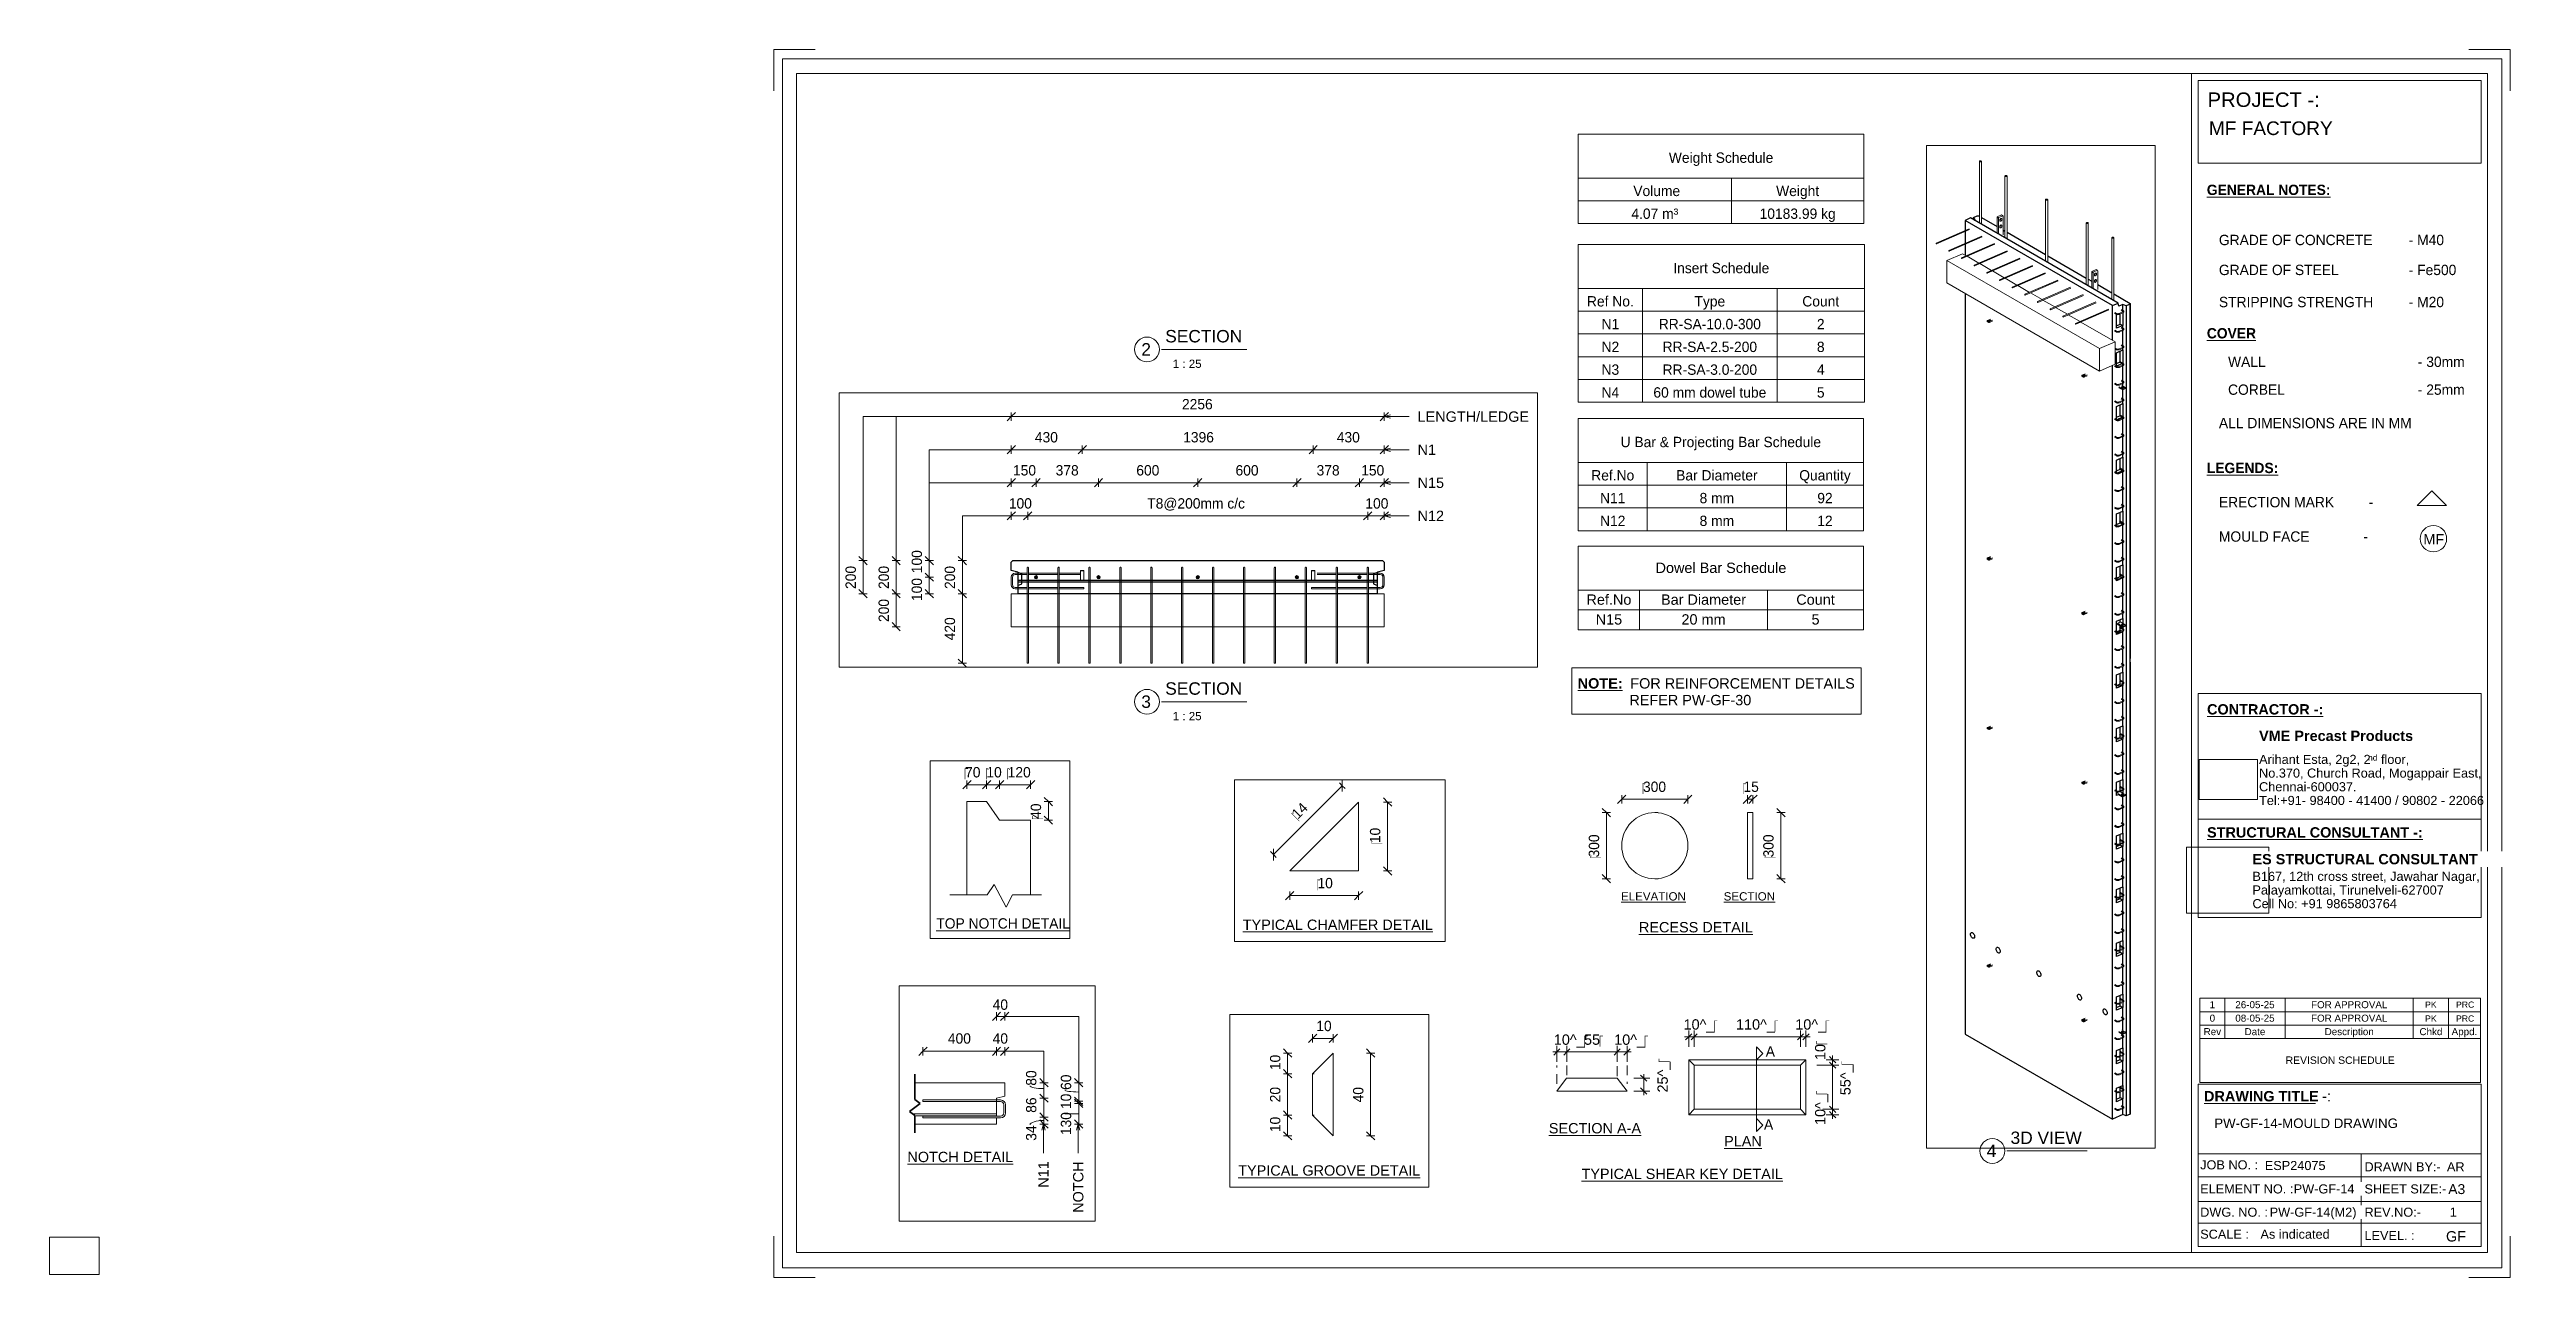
# Paper-space layout 'Layout1' of a CAD drawing. Header units: millimetres. Extents: x 0 to 599, y -1 to 296.
# The model-space entities are those that its viewports show. They can reach past a viewport. Long polylines and large blocks are cut down to what shows.
import ezdxf

# ---------------------------------------------------------------- set-up
doc = ezdxf.new("R2010")
doc.units = ezdxf.units.MM
doc.linetypes.add('Dash', pattern=[6.36, 3.18, -3.18])
doc.linetypes.add('Overhead', pattern=[3.97, 2.38, -1.59])
for name, color, linetype, lineweight in [('A-ANNO-DIMS', 211, 'Continuous', 9), ('A-ANNO-DIMS-1', 211, 'Continuous', 9), ('A-ANNO-DIMS-2', 211, 'Continuous', 9), ('A-ANNO-DIMS-25', 211, 'Continuous', 9), ('A-ANNO-DIMS-3', 211, 'Continuous', 9), ('A-ANNO-DIMS-80', 211, 'Continuous', 9), ('A-DETL', 90, 'Continuous', 18), ('A-DETL-MBND', 5, 'Continuous', 18), ('A-DETL-THIN', 151, 'Continuous', 18), ('A-FLOR-OVHD', 1, 'Overhead', 18), ('A-GENM', 13, 'Continuous', 18), ('A-WALL', 113, 'Continuous', 25), ('A-WALL-HDLN', 110, 'Dash', 25), ('G-ANNO-SCHD', 231, 'Continuous', 9), ('G-ANNO-TEXT', 231, 'Continuous', 9), ('G-ANNO-TTLB', 6, 'Continuous', 9), ('G-ANNO-TTLB-MEDM', 33, 'Continuous', 9), ('G-ANNO-TTLB-THIN', 151, 'Continuous', 9), ('S-BEAM', 12, 'Continuous', 18), ('S-BEAM-HDLN', 1, 'Dash', 18), ('S-RBAR', 171, 'Continuous', 18)]:
    doc.layers.add(name, color=color, linetype=linetype, lineweight=lineweight)
doc.layers.add('G-ANNO-NPLT', color=191, linetype='Continuous')
doc.styles.add('Arial', font='arial.ttf', dxfattribs={"height": 62.5})
doc.styles.add('Arial_1', font='arial.ttf', dxfattribs={"height": 50})
doc.styles.add('Arial_10', font='arial.ttf', dxfattribs={"height": 3.3})
doc.styles.add('Arial_11', font='arial.ttf', dxfattribs={"height": 2.3})
doc.styles.add('Arial_12', font='arial.ttf', dxfattribs={"height": 1.8})
doc.styles.add('Arial_13', font='arial.ttf', dxfattribs={"height": 1.7})
doc.styles.add('Arial_14', font='arial.ttf', dxfattribs={"height": 1.5})
doc.styles.add('Arial_15', font='arial.ttf', dxfattribs={"height": 2})
doc.styles.add('Arial_16', font='arial.ttf', dxfattribs={"height": 3})
doc.styles.add('Arial_2', font='arial.ttf', dxfattribs={"height": 7.5})
doc.styles.add('Arial_3', font='arial.ttf', dxfattribs={"height": 5})
doc.styles.add('Arial_4', font='arial.ttf', dxfattribs={"height": 3.5})
doc.styles.add('Arial_5', font='arial.ttf', dxfattribs={"height": 2.2})
doc.styles.add('Arial_6', font='arial.ttf', dxfattribs={"height": 2.4})
doc.styles.add('Arial_7', font='arial.ttf', dxfattribs={"height": 2.5})
doc.styles.add('Arial_8', font='arial.ttf', dxfattribs={"height": 1.42976})
doc.styles.add('Arial_9', font='arial.ttf', dxfattribs={"height": 2.25})
doc.styles.add('Arial_B', font='arialbd.ttf', dxfattribs={"height": 2.5})
doc.styles.add('Nirmala UI Semilight', font='NirmalaS.ttf', dxfattribs={"height": 62.5})
doc.styles.add('Nirmala UI Semilight_1', font='NirmalaS.ttf', dxfattribs={"height": 50})
doc.styles.add('Nirmala UI Semilight_2', font='NirmalaS.ttf', dxfattribs={"height": 7.5})
doc.styles.add('Nirmala UI Semilight_3', font='NirmalaS.ttf', dxfattribs={"height": 200})
doc.styles.add('Nirmala UI Semilight_4', font='NirmalaS.ttf', dxfattribs={"height": 200})
doc.styles.add('Nirmala UI Semilight_5', font='NirmalaS.ttf', dxfattribs={"height": 5})
doc.styles.add('Nirmala UI Semilight_6', font='NirmalaS.ttf', dxfattribs={"height": 2.5})
doc.styles.add('Nirmala UI Semilight_7', font='NirmalaS.ttf', dxfattribs={"height": 2.5})
doc.styles.add('Nirmala UI Semilight_B', font='', dxfattribs={"height": 2.5})
doc.styles.get('Nirmala UI Semilight_B').set_extended_font_data('Nirmala UI Semilight', bold=True)
doc.dimstyles.new('Arrow_Filled_-_2_5_NI_UI', dxfattribs={"dimscale": 304.8, "dimtxt": 65.460247, "dimasz": 0.164042, "dimexe": 0.082021, "dimexo": 0.0625, "dimgap": 0.082021, "dimtad": 1, "dimdec": 0, "dimzin": 0, "dimdsep": 46, "dimtxsty": 'Nirmala UI Semilight', "dimblk1": 'OBLIQUE', "dimblk2": 'OBLIQUE', "dimsah": 1, "dimcen": 0.09, "dimazin": 0, "dimtfac": 1, "dimtdec": 4, "dimtix": 1, "dimtmove": 0, "dimatfit": 3, "dimfxl": 0.082021, "dimfxlon": 1, "dimtvp": 1, "dimtolj": 1, "dimtzin": 0, "dimarcsym": 2})
doc.dimstyles.new('Arrow_Filled_-_2_5_NI_UI_1', dxfattribs={"dimscale": 304.8, "dimtxt": 65.460247, "dimasz": 0.164042, "dimexe": 0.082021, "dimexo": 0.0625, "dimgap": 0.082021, "dimtad": 1, "dimdec": 0, "dimzin": 0, "dimdsep": 46, "dimtxsty": 'Nirmala UI Semilight', "dimblk1": 'OBLIQUE', "dimblk2": 'OBLIQUE', "dimsah": 1, "dimcen": 0.09, "dimazin": 0, "dimtfac": 1, "dimtdec": 4, "dimtix": 1, "dimtmove": 2, "dimatfit": 3, "dimfxl": 0.082021, "dimfxlon": 1, "dimtvp": 1, "dimtolj": 1, "dimtzin": 0, "dimarcsym": 2})
doc.dimstyles.new('Arrow_Filled_-_2_5_NI_UI_2', dxfattribs={"dimscale": 304.8, "dimtxt": 7.85523, "dimasz": 0.019685, "dimexe": 0.009843, "dimexo": 0.0625, "dimgap": 0.009843, "dimtad": 1, "dimdec": 0, "dimzin": 0, "dimdsep": 46, "dimtxsty": 'Nirmala UI Semilight_2', "dimblk1": 'OBLIQUE', "dimblk2": 'OBLIQUE', "dimsah": 1, "dimcen": 0.09, "dimazin": 0, "dimtfac": 1, "dimtdec": 4, "dimtix": 1, "dimtmove": 0, "dimatfit": 3, "dimfxl": 0.009843, "dimfxlon": 1, "dimtvp": 1, "dimtolj": 1, "dimtzin": 0, "dimarcsym": 2})
doc.dimstyles.new('Arrow_Filled_-_2_5_NI_UI_3', dxfattribs={"dimscale": 304.8, "dimtxt": 209.472789, "dimasz": 0.524934, "dimexe": 0.262467, "dimexo": 0.0625, "dimgap": 0.262467, "dimtad": 1, "dimdec": 0, "dimzin": 0, "dimdsep": 46, "dimtxsty": 'Nirmala UI Semilight_3', "dimblk1": 'OBLIQUE', "dimblk2": 'OBLIQUE', "dimsah": 1, "dimcen": 0.09, "dimazin": 0, "dimtfac": 1, "dimtdec": 4, "dimtix": 1, "dimtmove": 2, "dimatfit": 3, "dimfxl": 0.262467, "dimfxlon": 1, "dimtvp": 1, "dimtolj": 1, "dimtzin": 0, "dimarcsym": 2})
doc.dimstyles.new('Arrow_Filled_-_2_5_NI_UI_4', dxfattribs={"dimscale": 304.8, "dimtxt": 209.472789, "dimasz": 0.524934, "dimexe": 0.262467, "dimexo": 0.0625, "dimgap": 0.262467, "dimtad": 1, "dimdec": 0, "dimzin": 0, "dimdsep": 46, "dimtxsty": 'Nirmala UI Semilight_3', "dimblk1": 'OBLIQUE', "dimblk2": 'OBLIQUE', "dimsah": 1, "dimcen": 0.09, "dimazin": 0, "dimtfac": 1, "dimtdec": 4, "dimtix": 1, "dimtmove": 0, "dimatfit": 3, "dimfxl": 0.262467, "dimfxlon": 1, "dimtvp": 1, "dimtolj": 1, "dimtzin": 0, "dimarcsym": 2})
doc.dimstyles.new('Arrow_Filled_-_2_5_NI_UI_5', dxfattribs={"dimscale": 304.8, "dimtxt": 5.23682, "dimasz": 0.013123, "dimexe": 0.006562, "dimexo": 0.0625, "dimgap": 0.006562, "dimtad": 1, "dimdec": 0, "dimzin": 0, "dimdsep": 46, "dimtxsty": 'Nirmala UI Semilight_5', "dimblk1": 'OBLIQUE', "dimblk2": 'OBLIQUE', "dimsah": 1, "dimcen": 0.09, "dimazin": 0, "dimtfac": 1, "dimtdec": 4, "dimtix": 1, "dimtmove": 0, "dimatfit": 3, "dimfxl": 0.006562, "dimfxlon": 1, "dimtvp": 1, "dimtolj": 1, "dimtzin": 0, "dimarcsym": 2})
doc.dimstyles.new('Arrow_Filled_-_2_5_NI_UI_6', dxfattribs={"dimscale": 304.8, "dimtxt": 2.61841, "dimasz": 0.006562, "dimexe": 0.003281, "dimexo": 0.0625, "dimgap": 0.003281, "dimtad": 1, "dimdec": 0, "dimzin": 0, "dimdsep": 46, "dimtxsty": 'Nirmala UI Semilight_7', "dimblk1": 'OBLIQUE', "dimblk2": 'OBLIQUE', "dimsah": 1, "dimcen": 0.09, "dimazin": 0, "dimtfac": 1, "dimtdec": 4, "dimtix": 1, "dimtmove": 0, "dimatfit": 3, "dimfxl": 0.003281, "dimfxlon": 1, "dimtvp": 1, "dimtolj": 1, "dimtzin": 0, "dimarcsym": 2})
doc.dimstyles.new('Diagonal_-_2_5mm_Arial', dxfattribs={"dimscale": 304.8, "dimtxt": 2.550648, "dimasz": 0.004921, "dimexe": 0.004921, "dimexo": 0.0625, "dimgap": 0.003281, "dimtad": 1, "dimdec": 0, "dimzin": 0, "dimdsep": 46, "dimtxsty": 'Arial_7', "dimblk1": 'OBLIQUE', "dimblk2": 'OBLIQUE', "dimsah": 1, "dimcen": 0.09, "dimdle": 0.003281, "dimazin": 0, "dimtfac": 1, "dimtdec": 4, "dimtix": 1, "dimtmove": 2, "dimatfit": 3, "dimfxl": 0.007874, "dimfxlon": 1, "dimtvp": 1, "dimtolj": 1, "dimtzin": 0, "dimarcsym": 2})
doc.dimstyles.new('Diagonal_-_2_5mm_Arial_1', dxfattribs={"dimscale": 304.8, "dimtxt": 2.550648, "dimasz": 0.004921, "dimexe": 0.004921, "dimexo": 0.0625, "dimgap": 0.003281, "dimtad": 1, "dimdec": 0, "dimzin": 0, "dimdsep": 46, "dimtxsty": 'Arial_7', "dimblk1": 'OBLIQUE', "dimblk2": 'OBLIQUE', "dimsah": 1, "dimcen": 0.09, "dimdle": 0.003281, "dimazin": 0, "dimtfac": 1, "dimtdec": 4, "dimtix": 1, "dimtmove": 0, "dimatfit": 3, "dimfxl": 0.007874, "dimfxlon": 1, "dimtvp": 1, "dimtolj": 1, "dimtzin": 0, "dimarcsym": 2})
picture_1 = doc.add_image_def('image1.jpg', size_in_pixel=(996, 686))
picture_2 = doc.add_image_def('image2.jpg', size_in_pixel=(1600, 1280))

psp = doc.layouts.get("Layout1")

msp = doc.modelspace()

# ---------------------------------------------------------------- texts
at = {"layer": 'G-ANNO-TEXT', "color": 7, "attachment_point": 1}
for s, insert, char_height, width, style in [('40', (14000.62, 18537.99), 50, 91.3924, 'Nirmala UI Semilight_1'), ('400', (13784.06, 18374.44), 50, 136.2869, 'Nirmala UI Semilight_1'), ('40', (14000.62, 18374.44), 50, 91.3924, 'Nirmala UI Semilight_1'), ('\\LNOTCH DETAIL', (13588.26, 17801.33), 50, 622.1095, 'Arial_1'), ('LENGTH/LEDGE', (10296.31, 14015.9), 62.5, 815.717, 'Arial'), ('N1', (10296.31, 13815.9), 62.5, 134.2827, 'Arial'), ('N15', (10296.31, 13615.9), 62.5, 192.405, 'Arial'), ('N12', (10296.31, 13415.9), 62.5, 192.405, 'Arial'), ('\\LTYPICAL CHAMFER DETAIL', (14517.6, 3087.48), 7.5, 166.9113, 'Arial_2'), ('\\LTYPICAL GROOVE DETAIL', (17648.93, 3090.66), 5, 106.7848, 'Arial_3'), ('\\LTOP NOTCH DETAIL', (15054.51, 1307.17), 200, 2975.864, 'Nirmala UI Semilight_4')]:
    msp.add_mtext(s, dxfattribs=dict(at, insert=insert, char_height=char_height, width=width, style=style))
at = {"layer": 'G-ANNO-TEXT', "color": 7, "char_height": 50, "attachment_point": 1, "rotation": 90}
for s, insert, width, style in [('80', (14162.2, 18120.9), 89.789, 'Nirmala UI Semilight_1'), ('60', (14330.54, 18100.51), 89.789, 'Nirmala UI Semilight_1'), ('10', (14330.54, 18008.06), 76.962, 'Nirmala UI Semilight_1'), ('86', (14162.2, 17989.83), 89.789, 'Nirmala UI Semilight_1'), ('130', (14330.54, 17881.7), 121.8565, 'Nirmala UI Semilight_1'), ('34', (14162.2, 17854.64), 91.3924, 'Nirmala UI Semilight_1'), ('N11', (14221.43, 17627.57), 153.924, 'Arial_1'), ('NOTCH', (14389.77, 17505.97), 301.4345, 'Arial_1')]:
    msp.add_mtext(s, dxfattribs=dict(at, insert=insert, width=width, style=style))

# ---------------------------------------------------------------- blocks, each defined once
blk = doc.blocks.new('ES-Landscape-A3 - ES-Landscape-A3-502445-PW-GF-14-MOULD DRAWING')
at = {"layer": 'G-ANNO-TTLB'}
for p, q in [((175.24, 296.27), (185.24, 296.27)), ((175.24, 296.27), (175.24, 286.27)), ((595.24, 296.27), (585.24, 296.27)), ((595.24, 296.27), (595.24, 286.27)), ((519.77, 140.54), (588.2, 140.54)), ((519.77, 86.33), (519.77, 140.54)), ((588.2, 86.33), (588.2, 140.54)), ((519.77, 110.14), (588.2, 110.14)), ((519.77, 6.78), (519.77, 46.03)), ((588.2, 6.78), (588.2, 46.03)), ((559.23, 29.2), (559.23, 6.78)), ((175.24, -0.73), (175.24, 9.27)), ((595.24, -0.73), (595.24, 9.27)), ((175.24, -0.73), (185.24, -0.73)), ((595.24, -0.73), (585.24, -0.73))]:
    blk.add_line(p, q, dxfattribs=at)
at = {"layer": 'G-ANNO-TTLB-MEDM'}
for p, q in [((180.73, 290.44), (180.73, 5.31)), ((180.73, 290.44), (589.79, 290.44)), ((518.17, 290.44), (518.17, 5.31)), ((519.77, 268.77), (519.77, 288.77)), ((519.77, 288.77), (588.2, 288.77)), ((588.2, 288.77), (588.2, 268.77)), ((589.79, 290.44), (589.79, 5.31)), ((588.2, 268.77), (519.77, 268.77)), ((519.77, 86.33), (588.2, 86.33)), ((519.77, 6.78), (588.2, 6.78)), ((180.73, 5.31), (589.79, 5.31))]:
    blk.add_line(p, q, dxfattribs=at)
at = {"layer": 'G-ANNO-TTLB-THIN'}
for p, q in [((177.29, 294.03), (177.29, 1.56)), ((593.23, 294.03), (177.29, 294.03)), ((593.23, 1.56), (593.23, 294.03)), ((519.77, 46.03), (588.2, 46.03)), ((519.77, 29.2), (588.2, 29.2)), ((519.77, 23.64), (588.2, 23.64)), ((519.77, 17.68), (588.2, 17.68)), ((519.77, 12.43), (588.2, 12.43)), ((177.29, 1.56), (593.23, 1.56))]:
    blk.add_line(p, q, dxfattribs=at)
at = {"layer": 'G-ANNO-TTLB', "char_height": 2.2, "attachment_point": 1, "style": 'Arial_5'}
for s, insert, width in [('No.370, Church Road, Mogappair East,', (534.5, 122.37), 63.4135), ('Tel:+91- 98400 - 41400 / 90802 - 22066 ', (534.5, 115.75), 65.2574), ('Chennai-600037.', (534.5, 119.06), 27.6582), ('Cell No: +91 9865803764', (532.9, 90.79), 41.0464), ('Palayamkottai, Tirunelveli-627007', (532.9, 94.09), 54.4346), ('JOB NO. :', (520.26, 27.61), 16.5949), ('DRAWN BY:-', (560, 27.14), 21.7257), ('ELEMENT NO. :', (520.26, 21.79), 26.5359), ('SHEET SIZE:-', (560, 21.79), 23.2489), ('DWG. NO. :', (520.26, 16.16), 19.481), ('REV.NO:-', (560, 16.16), 16.0338), ('SCALE :', (520.26, 10.84), 13.8692), ('LEVEL. :', (560, 10.53), 14.3502)]:
    blk.add_mtext(s, dxfattribs=dict(at, insert=insert, width=width))
at = {"layer": 'G-ANNO-TTLB'}
image = blk.add_image(picture_1, insert=(520, 114.84), size_in_units=(14.11, 9.72), dxfattribs=at)
image.dxf.flags = 7
image = blk.add_image(picture_2, insert=(516.95, 87.39), size_in_units=(19.92, 15.93), dxfattribs=at)
image.dxf.flags = 7
at = {"layer": 'G-ANNO-TTLB', "attachment_point": 1, "bg_fill": 3, "box_fill_scale": 1.25, "bg_fill_color": 256, "bg_fill_true_color": 13158600, "bg_fill_transparency": 0}
for s, insert, char_height, width, style in [('PROJECT -:', (522.05, 285.89), 3.5, 33.3502, 'Arial_4'), ('\\LCONTRACTOR -:', (521.92, 137.94), 2.5, 33.9114, 'Arial_B'), ('\\LSTRUCTURAL CONSULTANT -:', (521.92, 108.18), 2.5, 62.8523, 'Arial_B'), ('\\LDRAWING TITLE', (521.19, 44.36), 2.5, 33.4304, 'Arial_B'), ('A3', (580.27, 21.84), 2.4, 4.9705, 'Arial_6')]:
    blk.add_mtext(s, dxfattribs=dict(at, insert=insert, char_height=char_height, width=width, style=style))
at = {"layer": 'G-ANNO-TTLB', "char_height": 2.5, "attachment_point": 1, "style": 'Arial_B', "bg_fill": 3, "box_fill_scale": 1.25, "bg_fill_color": 256, "bg_fill_true_color": 13158600, "bg_fill_transparency": 0}
for s, insert, width in [('VME Precast Products', (534.5, 131.53), 45.135), ('ES STRUCTURAL CONSULTANT', (532.9, 101.7), 65.6582), ('\\fArial|b1|i0|c0|p34|; ', (548.78, 44.36), 1.2025)]:
    blk.add_mtext(s, dxfattribs=dict(at, insert=insert, width=width))
at = {"layer": 'G-ANNO-TTLB', "attachment_point": 1}
for s, insert, char_height, width, style in [('Arihant Esta, 2g2, 2', (534.5, 125.68), 2.2, 31.9873, 'Arial_5'), ('nd', (560.89, 125.72), 1.43, 2.7257, 'Arial_8'), (' floor,', (563.14, 125.68), 2.2, 9.1392, 'Arial_5'), ('B167, 12th cross street, Jawahar Nagar,', (532.9, 97.4), 2.2, 65.1772, 'Arial_5')]:
    blk.add_mtext(s, dxfattribs=dict(at, insert=insert, char_height=char_height, width=width, style=style))
at = {"layer": 'G-ANNO-TTLB', "insert": (549.77, 44.36), "char_height": 2.5, "width": 2.6456, "attachment_point": 1, "style": 'Arial_7', "bg_fill": 3, "box_fill_scale": 1.25, "bg_fill_color": 256, "bg_fill_true_color": 13158600, "bg_fill_transparency": 0}
blk.add_mtext('-:', dxfattribs=at)
blk = doc.blocks.new('Viewport - M_View Title-1040-PW-GF-14-MOULD DRAWING')
at = {"layer": 'G-ANNO-TTLB'}
for start, end in [(360, 180), (180, 0)]:
    blk.add_arc((-3.5, 0), 3, start, end, dxfattribs=at)
blk = doc.blocks.new('DIMBLOCK46-PW-GF-14-MOULD DRAWING')
at = {"layer": 'A-ANNO-DIMS-1'}
for p, q in [((431.34, 50.61), (427.53, 50.61)), ((431.34, 51.93), (429.77, 51.93)), ((431.34, 52.93), (431.34, 50.61)), ((431.34, 51.93), (432.84, 51.93)), ((431.34, 50.61), (432.84, 50.61))]:
    blk.add_line(p, q, dxfattribs=at)
at = {"layer": 'A-ANNO-DIMS-1', "lineweight": 35}
for p, q in [((431.34, 51.93), (430.59, 52.68)), ((431.34, 50.61), (430.59, 51.36)), ((431.34, 51.93), (432.09, 51.18)), ((431.34, 50.61), (432.09, 49.86))]:
    blk.add_line(p, q, dxfattribs=at)
at = {"layer": 'A-ANNO-DIMS-1', "color": 0, "insert": (427.09, 51.85), "char_height": 2.5, "width": 4.6147, "attachment_point": 1, "rotation": 90, "line_spacing_factor": 0.941778, "style": 'Arial_7'}
blk.add_mtext('10\\fArial|b0|i0|c254|p34|;\u202a', dxfattribs=at)
blk = doc.blocks.new('_Oblique')
at = {"color": 0, "linetype": 'ByBlock', "lineweight": -2}
blk.add_line((-0.5, -0.5), (0.5, 0.5), dxfattribs=at)
blk = doc.blocks.new('DIMBLOCK47-PW-GF-14-MOULD DRAWING')
at = {"layer": 'A-ANNO-DIMS-1'}
for p, q in [((431.34, 50.61), (427.53, 50.61)), ((431.34, 50.61), (431.34, 39.94)), ((431.34, 50.61), (432.84, 50.61)), ((431.34, 39.94), (428.94, 39.94)), ((431.34, 39.94), (432.84, 39.94))]:
    blk.add_line(p, q, dxfattribs=at)
at = {"layer": 'A-ANNO-DIMS-1', "lineweight": 35}
for p, q in [((431.34, 50.61), (430.59, 51.36)), ((431.34, 50.61), (432.09, 49.86)), ((431.34, 39.94), (430.59, 40.69)), ((431.34, 39.94), (432.09, 39.19))]:
    blk.add_line(p, q, dxfattribs=at)
at = {"layer": 'A-ANNO-DIMS-1', "color": 0, "insert": (433.18, 43.35), "char_height": 2.5, "width": 4.6147, "attachment_point": 1, "rotation": 90, "line_spacing_factor": 0.941778, "style": 'Arial_7'}
blk.add_mtext('55^_\\fArial|b0|i0|c254|p34|;\u202a', dxfattribs=at)
blk = doc.blocks.new('DIMBLOCK48-PW-GF-14-MOULD DRAWING')
at = {"layer": 'A-ANNO-DIMS-1'}
for p, q in [((431.34, 39.94), (428.94, 39.94)), ((431.34, 38.63), (429.77, 38.63)), ((431.34, 39.94), (431.34, 37.63)), ((431.34, 39.94), (432.84, 39.94)), ((431.34, 38.63), (432.84, 38.63))]:
    blk.add_line(p, q, dxfattribs=at)
at = {"layer": 'A-ANNO-DIMS-1', "lineweight": 35}
for p, q in [((431.34, 39.94), (430.59, 40.69)), ((431.34, 38.63), (430.59, 39.38)), ((431.34, 39.94), (432.09, 39.19)), ((431.34, 38.63), (432.09, 37.88))]:
    blk.add_line(p, q, dxfattribs=at)
at = {"layer": 'A-ANNO-DIMS-1', "color": 0, "insert": (427.09, 36.15), "char_height": 2.5, "width": 4.6147, "attachment_point": 1, "rotation": 90, "line_spacing_factor": 0.941778, "style": 'Arial_7'}
blk.add_mtext('10^_\\fArial|b0|i0|c254|p34|;\u202a', dxfattribs=at)
blk = doc.blocks.new('DIMBLOCK49-PW-GF-14-MOULD DRAWING')
at = {"layer": 'A-ANNO-DIMS-1'}
for p, q in [((395.54, 57.47), (397.86, 57.47)), ((396.54, 57.47), (396.54, 58.97)), ((396.54, 57.47), (396.54, 55.07)), ((397.86, 57.47), (397.86, 58.97)), ((397.86, 57.47), (397.86, 55.07))]:
    blk.add_line(p, q, dxfattribs=at)
at = {"layer": 'A-ANNO-DIMS-1', "lineweight": 35}
for p, q in [((396.54, 57.47), (395.79, 56.72)), ((396.54, 57.47), (397.29, 58.22)), ((397.86, 57.47), (397.11, 56.72)), ((397.86, 57.47), (398.61, 58.22))]:
    blk.add_line(p, q, dxfattribs=at)
at = {"layer": 'A-ANNO-DIMS-1', "color": 0, "insert": (395.28, 61.72), "char_height": 2.5, "width": 4.6147, "attachment_point": 1, "line_spacing_factor": 0.941778, "style": 'Arial_7'}
blk.add_mtext('10^_\\fArial|b0|i0|c254|p34|;\u202a', dxfattribs=at)
blk = doc.blocks.new('DIMBLOCK50-PW-GF-14-MOULD DRAWING')
at = {"layer": 'A-ANNO-DIMS-1', "lineweight": 35}
for p, q in [((397.86, 57.47), (397.11, 56.72)), ((397.86, 57.47), (398.61, 58.22)), ((423.57, 57.47), (422.82, 56.72)), ((423.57, 57.47), (424.32, 58.22))]:
    blk.add_line(p, q, dxfattribs=at)
at = {"layer": 'A-ANNO-DIMS-1'}
for p, q in [((397.86, 57.47), (397.86, 58.97)), ((397.86, 57.47), (423.57, 57.47)), ((397.86, 57.47), (397.86, 55.07)), ((423.57, 57.47), (423.57, 58.97)), ((423.57, 57.47), (423.57, 55.07))]:
    blk.add_line(p, q, dxfattribs=at)
at = {"layer": 'A-ANNO-DIMS-1', "color": 0, "insert": (407.97, 61.72), "char_height": 2.5, "width": 6.5924, "attachment_point": 1, "line_spacing_factor": 0.941778, "style": 'Arial_7'}
blk.add_mtext('110^_\\fArial|b0|i0|c254|p34|;\u202a', dxfattribs=at)
blk = doc.blocks.new('DIMBLOCK51-PW-GF-14-MOULD DRAWING')
at = {"layer": 'A-ANNO-DIMS-1', "lineweight": 35}
for p, q in [((423.57, 57.47), (422.82, 56.72)), ((423.57, 57.47), (424.32, 58.22)), ((424.88, 57.47), (424.13, 56.72)), ((424.88, 57.47), (425.63, 58.22))]:
    blk.add_line(p, q, dxfattribs=at)
at = {"layer": 'A-ANNO-DIMS-1'}
for p, q in [((423.57, 57.47), (423.57, 58.97)), ((423.57, 57.47), (425.88, 57.47)), ((423.57, 57.47), (423.57, 55.07)), ((424.88, 57.47), (424.88, 58.97)), ((424.88, 57.47), (424.88, 55.07))]:
    blk.add_line(p, q, dxfattribs=at)
at = {"layer": 'A-ANNO-DIMS-1', "color": 0, "insert": (422.3, 61.72), "char_height": 2.5, "width": 4.6147, "attachment_point": 1, "line_spacing_factor": 0.941778, "style": 'Arial_7'}
blk.add_mtext('10^_\\fArial|b0|i0|c254|p34|;\u202a', dxfattribs=at)
blk = doc.blocks.new('DIMBLOCK52-PW-GF-14-MOULD DRAWING')
at = {"layer": 'A-ANNO-DIMS-1', "lineweight": 35}
for p, q in [((385.64, 47.47), (384.89, 48.22)), ((385.64, 44.37), (384.89, 45.12)), ((385.64, 47.47), (386.39, 46.72)), ((385.64, 44.37), (386.39, 43.62))]:
    blk.add_line(p, q, dxfattribs=at)
at = {"layer": 'A-ANNO-DIMS-1'}
for p, q in [((385.64, 48.47), (385.64, 43.37)), ((385.64, 47.47), (383.24, 47.47)), ((385.64, 44.37), (383.24, 44.37)), ((385.64, 47.47), (387.14, 47.47)), ((385.64, 44.37), (387.14, 44.37))]:
    blk.add_line(p, q, dxfattribs=at)
at = {"layer": 'A-ANNO-DIMS-1', "color": 0, "insert": (388.97, 44), "char_height": 2.5, "width": 4.6147, "attachment_point": 1, "rotation": 90, "line_spacing_factor": 0.941778, "style": 'Arial_7'}
blk.add_mtext('25^_\\fArial|b0|i0|c254|p34|;\u202a', dxfattribs=at)
blk = doc.blocks.new('DIMBLOCK53-PW-GF-14-MOULD DRAWING')
at = {"layer": 'A-ANNO-DIMS-1'}
for p, q in [((364.62, 53.81), (364.62, 55.31)), ((367.03, 53.81), (367.03, 55.31)), ((363.62, 53.81), (367.03, 53.81)), ((364.62, 53.81), (364.62, 51.41)), ((367.03, 53.81), (367.03, 51.41))]:
    blk.add_line(p, q, dxfattribs=at)
at = {"layer": 'A-ANNO-DIMS-1', "lineweight": 35}
for p, q in [((364.62, 53.81), (365.37, 54.56)), ((367.03, 53.81), (367.78, 54.56)), ((364.62, 53.81), (363.87, 53.06)), ((367.03, 53.81), (366.28, 53.06))]:
    blk.add_line(p, q, dxfattribs=at)
at = {"layer": 'A-ANNO-DIMS-1', "color": 0, "insert": (363.9, 58.05), "char_height": 2.5, "width": 4.6147, "attachment_point": 1, "line_spacing_factor": 0.941778, "style": 'Arial_7'}
blk.add_mtext('10^_\\fArial|b0|i0|c254|p34|;\u202a', dxfattribs=at)
blk = doc.blocks.new('DIMBLOCK54-PW-GF-14-MOULD DRAWING')
at = {"layer": 'A-ANNO-DIMS-1'}
for p, q in [((367.03, 53.81), (367.03, 55.31)), ((379.22, 53.81), (379.22, 55.31)), ((367.03, 53.81), (379.22, 53.81)), ((367.03, 53.81), (367.03, 51.41)), ((379.22, 53.81), (379.22, 51.41))]:
    blk.add_line(p, q, dxfattribs=at)
at = {"layer": 'A-ANNO-DIMS-1', "lineweight": 35}
for p, q in [((367.03, 53.81), (367.78, 54.56)), ((379.22, 53.81), (379.97, 54.56)), ((367.03, 53.81), (366.28, 53.06)), ((379.22, 53.81), (378.47, 53.06))]:
    blk.add_line(p, q, dxfattribs=at)
at = {"layer": 'A-ANNO-DIMS-1', "color": 0, "insert": (371.2, 58.05), "char_height": 2.5, "width": 4.6147, "attachment_point": 1, "line_spacing_factor": 0.941778, "style": 'Arial_7'}
blk.add_mtext('55\\fArial|b0|i0|c254|p34|;\u202a', dxfattribs=at)
blk = doc.blocks.new('DIMBLOCK55-PW-GF-14-MOULD DRAWING')
at = {"layer": 'A-ANNO-DIMS-1'}
for p, q in [((379.22, 53.81), (379.22, 55.31)), ((381.62, 53.81), (381.62, 55.31)), ((379.22, 53.81), (382.62, 53.81)), ((379.22, 53.81), (379.22, 51.41)), ((381.62, 53.81), (381.62, 51.41))]:
    blk.add_line(p, q, dxfattribs=at)
at = {"layer": 'A-ANNO-DIMS-1', "lineweight": 35}
for p, q in [((379.22, 53.81), (379.97, 54.56)), ((381.62, 53.81), (382.37, 54.56)), ((379.22, 53.81), (378.47, 53.06)), ((381.62, 53.81), (380.87, 53.06))]:
    blk.add_line(p, q, dxfattribs=at)
at = {"layer": 'A-ANNO-DIMS-1', "color": 0, "insert": (378.5, 58.05), "char_height": 2.5, "width": 4.6147, "attachment_point": 1, "line_spacing_factor": 0.941778, "style": 'Arial_7'}
blk.add_mtext('10^_\\fArial|b0|i0|c254|p34|;\u202a', dxfattribs=at)
blk = doc.blocks.new('DIMBLOCK56-PW-GF-14-MOULD DRAWING')
at = {"layer": 'A-ANNO-DIMS-1'}
for p, q in [((376.62, 111.72), (375.62, 112.72)), ((376.62, 111.72), (375.62, 111.72)), ((376.62, 95.72), (376.62, 111.72)), ((376.62, 111.72), (377.62, 110.72)), ((376.62, 111.72), (377.62, 111.72)), ((376.62, 95.72), (375.62, 96.72)), ((376.62, 95.72), (375.62, 95.72)), ((376.62, 95.72), (377.62, 94.72)), ((376.62, 95.72), (377.62, 95.72))]:
    blk.add_line(p, q, dxfattribs=at)
at = {"layer": 'A-ANNO-DIMS-1', "color": 0, "insert": (372.36, 100.86), "char_height": 2.5, "width": 6.8555, "attachment_point": 1, "rotation": 90, "line_spacing_factor": 1.142579, "style": 'Nirmala UI Semilight_7'}
blk.add_mtext('\u202a300', dxfattribs=at)
blk = doc.blocks.new('DIMBLOCK57-PW-GF-14-MOULD DRAWING')
at = {"layer": 'A-ANNO-DIMS-1'}
for p, q in [((380.32, 114.95), (379.32, 113.95)), ((380.32, 114.95), (381.32, 115.95)), ((380.32, 114.95), (380.32, 115.95)), ((380.32, 114.95), (396.32, 114.95)), ((380.32, 114.95), (380.32, 113.95)), ((396.32, 114.95), (395.32, 113.95)), ((396.32, 114.95), (397.32, 115.95)), ((396.32, 114.95), (396.32, 115.95)), ((396.32, 114.95), (396.32, 113.95))]:
    blk.add_line(p, q, dxfattribs=at)
at = {"layer": 'A-ANNO-DIMS-1', "color": 0, "insert": (385.47, 119.21), "char_height": 2.5, "width": 6.8555, "attachment_point": 1, "line_spacing_factor": 1.142579, "style": 'Nirmala UI Semilight_7'}
blk.add_mtext('\u202a300', dxfattribs=at)
blk = doc.blocks.new('DIMBLOCK58-PW-GF-14-MOULD DRAWING')
at = {"layer": 'A-ANNO-DIMS-1'}
for p, q in [((410.71, 114.95), (409.71, 113.95)), ((410.71, 114.95), (411.71, 115.95)), ((410.71, 114.95), (410.71, 115.95)), ((410.71, 114.95), (412.08, 114.95)), ((410.71, 114.95), (410.71, 113.95)), ((412.08, 114.95), (411.08, 113.95)), ((412.08, 114.95), (413.08, 115.95)), ((412.08, 114.95), (412.08, 115.95)), ((412.08, 114.95), (412.08, 113.95))]:
    blk.add_line(p, q, dxfattribs=at)
at = {"layer": 'A-ANNO-DIMS-1', "color": 0, "insert": (409.77, 119.21), "char_height": 2.5, "width": 3.8848, "attachment_point": 1, "line_spacing_factor": 1.142579, "style": 'Nirmala UI Semilight_7'}
blk.add_mtext('\u202a15', dxfattribs=at)
blk = doc.blocks.new('DIMBLOCK59-PW-GF-14-MOULD DRAWING')
at = {"layer": 'A-ANNO-DIMS-1'}
for p, q in [((418.83, 111.72), (417.83, 112.72)), ((418.83, 111.72), (417.83, 111.72)), ((418.83, 111.72), (418.83, 95.72)), ((418.83, 111.72), (419.83, 110.72)), ((418.83, 111.72), (419.83, 111.72)), ((418.83, 95.72), (417.83, 96.72)), ((418.83, 95.72), (417.83, 95.72)), ((418.83, 95.72), (419.83, 94.72)), ((418.83, 95.72), (419.83, 95.72))]:
    blk.add_line(p, q, dxfattribs=at)
at = {"layer": 'A-ANNO-DIMS-1', "color": 0, "insert": (414.56, 100.86), "char_height": 2.5, "width": 6.8555, "attachment_point": 1, "rotation": 90, "line_spacing_factor": 1.142579, "style": 'Nirmala UI Semilight_7'}
blk.add_mtext('\u202a300', dxfattribs=at)
blk = doc.blocks.new('RR spread anchor face based - RR-SA-10_0-300-1726847-Elevation Top Copy 1')
at = {"layer": 'A-GENM'}
for p, q in [((5050.57, 13051.3), (5050.57, 13053.8)), ((5050.57, 13053.8), (5070.57, 13053.8)), ((5050.57, 12996.3), (5050.57, 13051.3)), ((5050.57, 13051.3), (5070.57, 13051.3)), ((5070.57, 13053.8), (5070.57, 13051.3)), ((5070.57, 13051.3), (5070.57, 12996.3)), ((5050.57, 12993.8), (5050.57, 12996.3)), ((5050.57, 12996.3), (5070.57, 12996.3)), ((5070.57, 12993.8), (5050.57, 12993.8)), ((5070.57, 12996.3), (5070.57, 12993.8))]:
    blk.add_line(p, q, dxfattribs=at)
blk = doc.blocks.new('M_Rectangular Corbel - M_Rectangular Corbel-2189266-Elevation Top Copy 1')
at = {"layer": 'S-BEAM'}
for p, q in [((3234.57, 12713.8), (3234.57, 12913.8)), ((3274.57, 12913.8), (3234.57, 12913.8)), ((5490.57, 12913.8), (5450.57, 12913.8)), ((5490.57, 12913.8), (5490.57, 12713.8)), ((3234.57, 12713.8), (3330.57, 12713.8)), ((3338.57, 12713.8), (3517.48, 12713.8)), ((3525.48, 12713.8), (3704.39, 12713.8)), ((3712.39, 12713.8), (3891.29, 12713.8)), ((3899.29, 12713.8), (4078.2, 12713.8)), ((4086.2, 12713.8), (4265.11, 12713.8)), ((4273.11, 12713.8), (4452.02, 12713.8)), ((4460.02, 12713.8), (4638.93, 12713.8)), ((4646.93, 12713.8), (4825.84, 12713.8)), ((4833.84, 12713.8), (5012.75, 12713.8)), ((5020.75, 12713.8), (5199.66, 12713.8)), ((5207.66, 12713.8), (5386.57, 12713.8)), ((5394.57, 12713.8), (5490.57, 12713.8))]:
    blk.add_line(p, q, dxfattribs=at)
at = {"layer": 'S-BEAM-HDLN'}
for p, q in [((3330.62, 12713.8), (3338.52, 12713.8)), ((3517.53, 12713.8), (3525.43, 12713.8)), ((3704.44, 12713.8), (3712.34, 12713.8)), ((3891.34, 12713.8), (3899.25, 12713.8)), ((4078.25, 12713.8), (4086.15, 12713.8)), ((4265.16, 12713.8), (4273.06, 12713.8)), ((4452.07, 12713.8), (4459.97, 12713.8)), ((4638.98, 12713.8), (4646.88, 12713.8)), ((4825.89, 12713.8), (4833.79, 12713.8)), ((5012.8, 12713.8), (5020.7, 12713.8)), ((5199.71, 12713.8), (5207.61, 12713.8)), ((5386.62, 12713.8), (5394.52, 12713.8))]:
    blk.add_line(p, q, dxfattribs=at)
blk = doc.blocks.new('M_Rectangular Corbel - M_Rectangular Corbel-2189266-3D Ortho')
at = {"layer": 'S-BEAM'}
for p, q in [((11721.4, 9277.87), (11872.44, 9343.53)), ((11908.45, 9322.76), (11872.44, 9343.53)), ((12030.97, 9252.07), (11916.96, 9317.84)), ((11721.4, 9061.49), (11721.4, 9277.87)), ((11721.4, 9277.87), (13200.29, 8424.63)), ((12153.5, 9181.38), (12039.49, 9247.15)), ((12276.02, 9110.69), (12162.02, 9176.46)), ((12398.55, 9039.99), (12284.54, 9105.77)), ((13200.29, 8208.24), (11721.4, 9061.49)), ((12521.07, 8969.3), (12407.07, 9035.08)), ((12643.6, 8898.61), (12529.59, 8964.39)), ((12766.12, 8827.92), (12652.12, 8893.7)), ((12888.65, 8757.23), (12774.64, 8823.01)), ((13011.17, 8686.54), (12897.17, 8752.32)), ((13351.32, 8490.29), (13019.69, 8681.63)), ((13351.32, 8490.29), (13200.29, 8424.63)), ((13351.32, 8273.91), (13351.32, 8490.29)), ((13200.29, 8424.63), (13200.29, 8208.24)), ((13200.29, 8208.24), (13351.32, 8273.91))]:
    blk.add_line(p, q, dxfattribs=at)
blk = doc.blocks.new('Rebar Bar - Part 3166313199-431004-3D Ortho')
at = {"layer": 'S-RBAR'}
for p, q in [((13363.16, 8764.96), (13346.97, 8774.31)), ((13342.97, 8767.38), (13359.17, 8758.03))]:
    blk.add_line(p, q, dxfattribs=at)
blk = doc.blocks.new('Rebar Bar - Part 2227165887-431004-3D Ortho')
at = {"layer": 'S-RBAR'}
for points in [[(13363.16, 8764.96, 0), (13363.58, 8764.73, 0), (13364.02, 8764.5, 0), (13364.5, 8764.28, 0), (13364.99, 8764.07, 0), (13365.51, 8763.86, 0), (13366.05, 8763.66, 0), (13366.61, 8763.47, 0), (13367.2, 8763.29, 0), (13367.8, 8763.11, 0), (13368.42, 8762.96, 0), (13369.05, 8762.81, 0), (13369.7, 8762.67, 0), (13370.36, 8762.55, 0), (13371.04, 8762.44, 0), (13371.73, 8762.34, 0), (13372.42, 8762.26, 0), (13373.12, 8762.19, 0), (13373.83, 8762.13, 0), (13374.55, 8762.09, 0), (13375.26, 8762.06, 0), (13375.98, 8762.05, 0), (13376.7, 8762.05, 0), (13377.42, 8762.07, 0), (13378.14, 8762.1, 0), (13378.85, 8762.14, 0), (13379.56, 8762.2, 0), (13380.26, 8762.27, 0), (13380.95, 8762.36, 0), (13381.64, 8762.46, 0), (13382.31, 8762.57, 0), (13382.97, 8762.7, 0), (13383.62, 8762.84, 0), (13384.25, 8762.99, 0), (13384.86, 8763.15, 0), (13385.46, 8763.32, 0), (13386.04, 8763.51, 0), (13386.6, 8763.7, 0), (13387.14, 8763.9, 0), (13387.65, 8764.11, 0), (13387.78, 8764.17, 0)], [(13359.17, 8758.03, 0), (13359.82, 8757.67, 0), (13360.5, 8757.32, 0), (13361.19, 8757, 0), (13361.9, 8756.69, 0), (13362.63, 8756.39, 0), (13363.38, 8756.12, 0), (13364.14, 8755.86, 0), (13364.92, 8755.62, 0), (13365.71, 8755.39, 0), (13366.51, 8755.19, 0), (13367.32, 8755, 0), (13368.15, 8754.82, 0), (13368.99, 8754.67, 0), (13369.83, 8754.53, 0), (13370.69, 8754.41, 0), (13371.55, 8754.3, 0), (13372.41, 8754.22, 0), (13373.28, 8754.15, 0), (13374.16, 8754.1, 0), (13375.04, 8754.06, 0), (13375.92, 8754.05, 0), (13376.8, 8754.05, 0), (13377.68, 8754.07, 0), (13378.56, 8754.11, 0), (13379.43, 8754.16, 0), (13380.3, 8754.23, 0), (13381.17, 8754.32, 0), (13382.03, 8754.43, 0), (13382.88, 8754.56, 0), (13383.72, 8754.7, 0), (13384.56, 8754.86, 0), (13385.38, 8755.03, 0), (13386.19, 8755.23, 0), (13386.99, 8755.44, 0), (13387.78, 8755.67, 0), (13388.55, 8755.91, 0), (13389.31, 8756.17, 0), (13390.05, 8756.45, 0), (13390.78, 8756.75, 0), (13390.97, 8756.83, 0)]]:
    blk.add_polyline3d(points, dxfattribs=at)
blk = doc.blocks.new('Rebar Bar - Part 3241041724-431004-3D Ortho')
at = {"layer": 'S-RBAR'}
for p, q in [((13422.62, 8779.31), (13387.78, 8764.17)), ((13390.97, 8756.83), (13425.81, 8771.98))]:
    blk.add_line(p, q, dxfattribs=at)
blk = doc.blocks.new('Rebar Bar - Part 2227165887-V1-3D Ortho')
at = {"layer": 'S-RBAR'}
for points in [[(13428.2, 8793.24, 0), (13428.84, 8792.86, 0), (13429.45, 8792.46, 0), (13430.05, 8792.04, 0), (13430.62, 8791.6, 0), (13431.16, 8791.14, 0), (13431.68, 8790.65, 0), (13432.17, 8790.15, 0), (13432.64, 8789.62, 0), (13433.07, 8789.07, 0), (13433.47, 8788.49, 0), (13433.84, 8787.89, 0), (13434.16, 8787.26, 0), (13434.45, 8786.62, 0), (13434.68, 8785.94, 0), (13434.87, 8785.26, 0), (13435, 8784.55, 0), (13435.08, 8783.84, 0), (13435.1, 8783.12, 0), (13435.07, 8782.4, 0), (13434.97, 8781.69, 0), (13434.83, 8780.98, 0), (13434.63, 8780.3, 0), (13434.38, 8779.63, 0), (13434.08, 8778.99, 0), (13433.75, 8778.37, 0), (13433.37, 8777.78, 0), (13432.96, 8777.21, 0), (13432.52, 8776.66, 0), (13432.05, 8776.14, 0), (13431.55, 8775.64, 0), (13431.02, 8775.16, 0), (13430.47, 8774.71, 0), (13429.9, 8774.27, 0), (13429.3, 8773.86, 0), (13428.68, 8773.46, 0), (13428.04, 8773.08, 0), (13427.38, 8772.72, 0), (13426.7, 8772.38, 0), (13426, 8772.06, 0), (13425.81, 8771.98, 0)], [(13424.21, 8786.31, 0), (13424.6, 8786.08, 0), (13424.96, 8785.84, 0), (13425.29, 8785.61, 0), (13425.59, 8785.37, 0), (13425.86, 8785.15, 0), (13426.1, 8784.92, 0), (13426.31, 8784.71, 0), (13426.49, 8784.5, 0), (13426.64, 8784.31, 0), (13426.77, 8784.13, 0), (13426.87, 8783.96, 0), (13426.94, 8783.82, 0), (13427, 8783.68, 0), (13427.04, 8783.56, 0), (13427.07, 8783.46, 0), (13427.09, 8783.37, 0), (13427.1, 8783.28, 0), (13427.1, 8783.2, 0), (13427.1, 8783.12, 0), (13427.09, 8783.03, 0), (13427.07, 8782.93, 0), (13427.04, 8782.83, 0), (13426.99, 8782.7, 0), (13426.93, 8782.57, 0), (13426.84, 8782.41, 0), (13426.74, 8782.24, 0), (13426.6, 8782.06, 0), (13426.45, 8781.86, 0), (13426.26, 8781.65, 0), (13426.04, 8781.44, 0), (13425.79, 8781.21, 0), (13425.51, 8780.98, 0), (13425.21, 8780.75, 0), (13424.87, 8780.52, 0), (13424.5, 8780.28, 0), (13424.1, 8780.05, 0), (13423.68, 8779.82, 0), (13423.23, 8779.59, 0), (13422.75, 8779.37, 0), (13422.62, 8779.31, 0)]]:
    blk.add_polyline3d(points, dxfattribs=at)
blk = doc.blocks.new('Rebar Bar - Part 3131074535-431004-3D Ortho')
at = {"layer": 'S-RBAR'}
for p, q in [((13428.2, 8793.24), (13412.01, 8802.58)), ((13408.01, 8795.65), (13424.21, 8786.31))]:
    blk.add_line(p, q, dxfattribs=at)
blk = doc.blocks.new('Rebar Bar - Part 3166313199-V2-3D Ortho')
at = {"layer": 'S-RBAR'}
for p, q in [((13363.16, 8422.78), (13351.32, 8429.62)), ((13351.32, 8420.38), (13359.17, 8415.85))]:
    blk.add_line(p, q, dxfattribs=at)
blk = doc.blocks.new('Rebar Bar - Part 3131074535-V3-3D Ortho')
at = {"layer": 'S-RBAR'}
for p, q in [((13428.2, 8279.97), (13395.62, 8298.77)), ((13394.63, 8290.1), (13424.21, 8273.04))]:
    blk.add_line(p, q, dxfattribs=at)
blk = doc.blocks.new('Rebar Bar - Part 3131074535-V4-3D Ortho')
at = {"layer": 'S-RBAR'}
for p, q in [((13428.2, 7766.7), (13395.62, 7785.5)), ((13391.76, 7778.49), (13424.21, 7759.77))]:
    blk.add_line(p, q, dxfattribs=at)
blk = doc.blocks.new('Rebar Bar - Part 2227165887-V5-3D Ortho')
at = {"layer": 'S-RBAR'}
for points in [[(13428.2, 7082.34, 0), (13428.84, 7081.96, 0), (13429.45, 7081.56, 0), (13430.05, 7081.14, 0), (13430.62, 7080.7, 0), (13431.16, 7080.24, 0), (13431.68, 7079.76, 0), (13432.17, 7079.25, 0), (13432.64, 7078.73, 0), (13433.07, 7078.17, 0), (13433.47, 7077.6, 0), (13433.84, 7077, 0), (13434.16, 7076.37, 0), (13434.45, 7075.72, 0), (13434.68, 7075.05, 0), (13434.87, 7074.36, 0), (13435, 7073.66, 0), (13435.08, 7072.94, 0), (13435.1, 7072.22, 0), (13435.07, 7071.5, 0), (13434.97, 7070.79, 0), (13434.83, 7070.09, 0), (13434.63, 7069.4, 0), (13434.38, 7068.74, 0), (13434.08, 7068.1, 0), (13433.75, 7067.48, 0), (13433.37, 7066.88, 0), (13432.96, 7066.31, 0), (13432.52, 7065.76, 0), (13432.05, 7065.24, 0), (13431.55, 7064.74, 0), (13431.02, 7064.27, 0), (13430.47, 7063.81, 0), (13429.9, 7063.38, 0), (13429.3, 7062.96, 0), (13428.68, 7062.57, 0), (13428.04, 7062.19, 0), (13427.38, 7061.83, 0), (13426.7, 7061.49, 0), (13426, 7061.17, 0), (13425.81, 7061.08, 0)], [(13427.1, 7072.38, 0), (13427.1, 7072.3, 0), (13427.1, 7072.22, 0), (13427.09, 7072.13, 0), (13427.07, 7072.04, 0), (13427.04, 7071.93, 0), (13426.99, 7071.81, 0), (13426.93, 7071.67, 0), (13426.84, 7071.52, 0), (13426.74, 7071.35, 0), (13426.6, 7071.16, 0), (13426.45, 7070.97, 0), (13426.26, 7070.76, 0), (13426.04, 7070.54, 0), (13425.79, 7070.32, 0), (13425.51, 7070.09, 0), (13425.21, 7069.86, 0), (13424.87, 7069.62, 0), (13424.5, 7069.39, 0), (13424.1, 7069.15, 0), (13423.68, 7068.92, 0), (13423.23, 7068.7, 0), (13422.75, 7068.48, 0), (13422.62, 7068.42, 0)], [(13424.21, 7075.42, 0), (13424.6, 7075.18, 0), (13424.96, 7074.95, 0), (13425.29, 7074.71, 0), (13425.59, 7074.48, 0), (13425.86, 7074.25, 0), (13426.1, 7074.03, 0), (13426.31, 7073.81, 0), (13426.49, 7073.61, 0), (13426.64, 7073.42, 0), (13426.77, 7073.24, 0), (13426.87, 7073.07, 0), (13426.94, 7072.92, 0), (13427, 7072.79, 0), (13427.04, 7072.67, 0), (13427.07, 7072.56, 0), (13427.09, 7072.47, 0), (13427.1, 7072.39, 0)]]:
    blk.add_polyline3d(points, dxfattribs=at)
blk = doc.blocks.new('Rebar Bar - Part 3131074535-V6-3D Ortho')
at = {"layer": 'S-RBAR'}
for p, q in [((13428.2, 3147.29), (13395.87, 3165.94)), ((13391.76, 3159.08), (13424.21, 3140.36))]:
    blk.add_line(p, q, dxfattribs=at)
blk = doc.blocks.new('Rebar Bar - Part 3131074535-V7-3D Ortho')
at = {"layer": 'S-RBAR'}
for p, q in [((13428.2, 1265.3), (13396.9, 1283.36)), ((13391.76, 1277.09), (13424.21, 1258.37))]:
    blk.add_line(p, q, dxfattribs=at)
blk = doc.blocks.new('Rebar Bar - Part 864883769-431004-3D Ortho')
at = {"layer": 'S-RBAR'}
for p, q in [((13285.67, 8805.94), (12967, 8667.4)), ((12970.19, 8660.07), (13288.86, 8798.61))]:
    blk.add_line(p, q, dxfattribs=at)
for points in [[(12971.22, 8662.22, 0), (12971.13, 8663.17, 0), (12970.87, 8664.16, 0), (12970.45, 8665.11, 0), (12969.91, 8665.98, 0), (12969.27, 8666.69, 0), (12968.6, 8667.2, 0), (12967.92, 8667.47, 0), (12967.28, 8667.49, 0), (12966.74, 8667.25, 0), (12966.32, 8666.78, 0), (12966.06, 8666.09, 0), (12965.97, 8665.25, 0)], [(12965.97, 8665.25, 0), (12966.06, 8664.3, 0), (12966.32, 8663.31, 0), (12966.74, 8662.36, 0), (12967.28, 8661.49, 0), (12967.92, 8660.78, 0), (12968.6, 8660.27, 0), (12969.27, 8660, 0), (12969.91, 8659.98, 0), (12970.45, 8660.22, 0), (12970.87, 8660.69, 0), (12971.13, 8661.38, 0), (12971.22, 8662.22, 0)]]:
    blk.add_polyline3d(points, dxfattribs=at)
blk = doc.blocks.new('RR spread anchor face based - RR-SA-10_0-300-1726847-3D Ortho')
at = {"layer": 'A-GENM'}
for p, q in [((13125.19, 9171.82), (13166.72, 9189.87)), ((13166.72, 9189.87), (13179.83, 9182.31)), ((13179.83, 9182.31), (13138.3, 9164.25)), ((13181.72, 9178.8), (13179.83, 9182.31)), ((13123.3, 9166.67), (13125.19, 9171.82)), ((13125.19, 9171.82), (13138.3, 9164.25)), ((13181.72, 8998.05), (13181.72, 9178.8)), ((13123.3, 9012.98), (13123.3, 9166.67)), ((13136.41, 9159.1), (13123.3, 9166.67)), ((13138.3, 9164.25), (13136.41, 9159.1)), ((13136.41, 9159.1), (13136.41, 9005.42)), ((13155.77, 9152.66), (13155.77, 9153.36)), ((13168.88, 9148.55), (13168.88, 9145.09)), ((13149.25, 9136.56), (13149.25, 9140.02)), ((13155.77, 9089.73), (13155.77, 9090.44)), ((13168.88, 9085.63), (13168.88, 9082.17)), ((13149.25, 9073.63), (13149.25, 9077.09))]:
    blk.add_line(p, q, dxfattribs=at)
for points in [[(13149.25, 9140.02, 0), (13149.58, 9143.08, 0), (13150.56, 9146.22, 0), (13152.12, 9149.22, 0), (13154.15, 9151.9, 0), (13156.52, 9154.05, 0), (13159.06, 9155.54, 0), (13161.6, 9156.26, 0), (13163.97, 9156.16, 0), (13166, 9155.26, 0), (13167.57, 9153.61, 0), (13168.55, 9151.32, 0), (13168.88, 9148.55, 0)], [(13149.27, 9139.24, 0), (13150.86, 9140.78, 0), (13152.89, 9143.45, 0), (13154.45, 9146.46, 0), (13155.44, 9149.6, 0), (13155.77, 9152.66, 0)], [(13168.88, 9145.09, 0), (13168.55, 9142.03, 0), (13167.57, 9138.89, 0), (13166, 9135.88, 0), (13163.97, 9133.21, 0), (13161.6, 9131.06, 0), (13159.06, 9129.57, 0), (13156.52, 9128.85, 0), (13154.15, 9128.94, 0), (13152.56, 9129.56, 0)], [(13152.12, 9129.85, 0), (13150.56, 9131.5, 0), (13149.58, 9133.79, 0), (13149.25, 9136.56, 0)], [(13149.25, 9077.09, 0), (13149.58, 9080.15, 0), (13150.56, 9083.29, 0), (13152.12, 9086.3, 0), (13154.15, 9088.97, 0), (13156.52, 9091.12, 0), (13159.06, 9092.61, 0), (13161.6, 9093.33, 0), (13163.97, 9093.24, 0), (13166, 9092.33, 0), (13167.57, 9090.68, 0), (13168.55, 9088.4, 0), (13168.88, 9085.63, 0)], [(13149.27, 9076.32, 0), (13150.86, 9077.85, 0), (13152.89, 9080.52, 0), (13154.45, 9083.53, 0), (13155.44, 9086.67, 0), (13155.77, 9089.73, 0)], [(13168.88, 9082.17, 0), (13168.55, 9079.11, 0), (13167.57, 9075.97, 0), (13166, 9072.96, 0), (13163.97, 9070.29, 0), (13161.6, 9068.13, 0), (13159.06, 9066.65, 0), (13156.52, 9065.92, 0), (13154.15, 9066.02, 0), (13152.56, 9066.64, 0)], [(13152.12, 9066.92, 0), (13150.56, 9068.58, 0), (13149.58, 9070.86, 0), (13149.25, 9073.63, 0)]]:
    blk.add_polyline3d(points, dxfattribs=at)
blk = doc.blocks.new('RR spread anchor face based - RR-SA-2_5-200-1726821-3D Ortho')
at = {"layer": 'A-GENM'}
for p, q in [((13059.61, 8182.55), (13029.4, 8169.41)), ((13029.4, 8169.41), (13027.26, 8166.83)), ((13027.26, 8166.83), (13043.65, 8157.37)), ((13027.26, 8166.83), (13027.26, 8158.17)), ((13042.57, 8169.83), (13047.1, 8171.8)), ((13049.07, 8158.07), (13079.27, 8171.2)), ((13056.28, 8166.51), (13051.75, 8164.54)), ((13043.65, 8148.72), (13027.26, 8158.17)), ((13043.65, 8157.37), (13049.07, 8158.07)), ((13043.65, 8157.37), (13043.65, 8148.72)), ((13079.27, 8162.54), (13049.07, 8149.41)), ((13049.07, 8158.07), (13049.07, 8149.41)), ((13049.07, 8149.41), (13043.65, 8148.72))]:
    blk.add_line(p, q, dxfattribs=at)
for points in [[(13051.75, 8164.54, 0), (13050.23, 8164.04, 0), (13048.49, 8163.75, 0), (13046.67, 8163.69, 0), (13044.88, 8163.87, 0), (13043.24, 8164.28, 0), (13041.88, 8164.89, 0), (13040.87, 8165.65, 0), (13040.29, 8166.52, 0), (13040.18, 8167.43, 0), (13040.55, 8168.33, 0), (13041.36, 8169.15, 0), (13042.57, 8169.83, 0)], [(13047.1, 8171.8, 0), (13048.63, 8172.31, 0), (13050.36, 8172.6, 0), (13052.19, 8172.65, 0), (13053.98, 8172.47, 0), (13055.61, 8172.06, 0), (13056.98, 8171.46, 0), (13057.99, 8170.69, 0), (13058.57, 8169.82, 0), (13058.69, 8169.16, 0)], [(13058.68, 8168.91, 0), (13058.31, 8168.01, 0), (13057.49, 8167.19, 0), (13056.28, 8166.51, 0)]]:
    blk.add_polyline3d(points, dxfattribs=at)
blk = doc.blocks.new('RR spread anchor face based - RR-SA-3_0-200-1726827-3D Ortho')
at = {"layer": 'A-GENM'}
for p, q in [((13448.49, 8049.86), (13415.72, 8068.77)), ((13385.51, 8055.64), (13418.29, 8036.73)), ((13426.22, 8054.3), (13428.85, 8052.79)), ((13418.29, 8028.07), (13385.51, 8046.98)), ((13415.25, 8046.88), (13412.63, 8048.39)), ((13423.45, 8035.65), (13449.88, 8047.15)), ((13449.88, 8047.15), (13448.49, 8049.86)), ((13449.88, 8047.15), (13449.88, 8038.49)), ((13449.88, 8038.49), (13423.45, 8027)), ((13418.29, 8036.73), (13423.45, 8035.65)), ((13418.29, 8028.07), (13418.29, 8036.73)), ((13423.45, 8035.65), (13423.45, 8027)), ((13423.45, 8027), (13418.29, 8028.07))]:
    blk.add_line(p, q, dxfattribs=at)
for points in [[(13412.63, 8048.39, 0), (13411.34, 8049.37, 0), (13410.59, 8050.49, 0), (13410.45, 8051.66, 0), (13410.92, 8052.82, 0), (13411.97, 8053.87, 0), (13413.53, 8054.75, 0), (13415.49, 8055.4, 0), (13417.72, 8055.77, 0), (13420.06, 8055.84, 0), (13422.36, 8055.61, 0), (13424.47, 8055.08, 0), (13426.22, 8054.3, 0)], [(13431.03, 8049.52, 0), (13430.56, 8048.36, 0), (13429.51, 8047.31, 0), (13427.95, 8046.43, 0), (13425.99, 8045.78, 0), (13423.76, 8045.41, 0), (13421.42, 8045.34, 0), (13419.11, 8045.57, 0), (13417.01, 8046.1, 0), (13415.25, 8046.88, 0)], [(13426.01, 8045.77, 0), (13424.47, 8046.43, 0), (13422.36, 8046.95, 0), (13420.06, 8047.19, 0), (13417.72, 8047.12, 0), (13415.54, 8046.76, 0)], [(13428.85, 8052.79, 0), (13430.14, 8051.81, 0), (13430.89, 8050.69, 0), (13431.05, 8049.83, 0)]]:
    blk.add_polyline3d(points, dxfattribs=at)
blk = doc.blocks.new('RR spread anchor face based - RR-SA-3_0-200-V8-3D Ortho')
at = {"layer": 'A-GENM'}
for p, q in [((13448.49, 5751.83), (13399.33, 5780.2)), ((13369.12, 5767.07), (13418.29, 5738.7)), ((13418.29, 5730.05), (13369.12, 5758.41)), ((13426.22, 5756.28), (13428.85, 5754.77)), ((13415.25, 5748.86), (13412.63, 5750.37)), ((13423.45, 5737.63), (13449.88, 5749.12)), ((13449.88, 5749.12), (13448.49, 5751.83)), ((13449.88, 5749.12), (13449.88, 5740.47)), ((13418.29, 5738.7), (13423.45, 5737.63)), ((13418.29, 5730.05), (13418.29, 5738.7)), ((13449.88, 5740.47), (13423.45, 5728.98)), ((13423.45, 5737.63), (13423.45, 5728.98)), ((13423.45, 5728.98), (13418.29, 5730.05))]:
    blk.add_line(p, q, dxfattribs=at)
for points in [[(13390.29, 5776.78, 0), (13391.03, 5775.66, 0), (13391.19, 5774.8, 0)], [(13391.17, 5774.49, 0), (13390.7, 5773.34, 0), (13389.65, 5772.28, 0), (13388.09, 5771.4, 0), (13386.13, 5770.75, 0), (13383.9, 5770.38, 0), (13381.56, 5770.31, 0), (13379.26, 5770.55, 0), (13377.87, 5770.85, 0)], [(13412.63, 5750.37, 0), (13411.34, 5751.35, 0), (13410.59, 5752.47, 0), (13410.45, 5753.64, 0), (13410.92, 5754.79, 0), (13411.97, 5755.85, 0), (13413.53, 5756.73, 0), (13415.49, 5757.38, 0), (13417.72, 5757.75, 0), (13420.06, 5757.82, 0), (13422.36, 5757.58, 0), (13424.47, 5757.06, 0), (13426.22, 5756.28, 0)], [(13428.85, 5754.77, 0), (13430.14, 5753.78, 0), (13430.89, 5752.67, 0), (13431.05, 5751.81, 0)], [(13431.03, 5751.49, 0), (13430.56, 5750.34, 0), (13429.51, 5749.29, 0), (13427.95, 5748.41, 0), (13425.99, 5747.76, 0), (13423.76, 5747.39, 0), (13421.42, 5747.31, 0), (13419.11, 5747.55, 0), (13417.01, 5748.08, 0), (13415.25, 5748.86, 0)], [(13426.01, 5747.74, 0), (13424.47, 5748.4, 0), (13422.36, 5748.93, 0), (13420.06, 5749.16, 0), (13417.72, 5749.09, 0), (13415.54, 5748.73, 0)]]:
    blk.add_polyline3d(points, dxfattribs=at)
blk = doc.blocks.new('RR spread anchor face based - RR-SA-3_0-200-V9-3D Ortho')
at = {"layer": 'A-GENM'}
for p, q in [((13448.49, 4111.63), (13403.44, 4137.62)), ((13373.23, 4124.49), (13418.29, 4098.49)), ((13426.22, 4116.07), (13428.85, 4114.56)), ((13418.29, 4089.84), (13385.51, 4108.75)), ((13415.25, 4108.65), (13412.63, 4110.16)), ((13423.45, 4097.42), (13449.88, 4108.91)), ((13449.88, 4108.91), (13448.49, 4111.63)), ((13449.88, 4108.91), (13449.88, 4100.26)), ((13418.29, 4098.49), (13423.45, 4097.42)), ((13418.29, 4089.84), (13418.29, 4098.49)), ((13449.88, 4100.26), (13423.45, 4088.77)), ((13423.45, 4097.42), (13423.45, 4088.77)), ((13423.45, 4088.77), (13418.29, 4089.84))]:
    blk.add_line(p, q, dxfattribs=at)
for points in [[(13412.63, 4110.16, 0), (13411.34, 4111.14, 0), (13410.59, 4112.26, 0), (13410.45, 4113.43, 0), (13410.92, 4114.59, 0), (13411.97, 4115.64, 0), (13413.53, 4116.52, 0), (13415.49, 4117.17, 0), (13417.72, 4117.54, 0), (13420.06, 4117.61, 0), (13422.36, 4117.38, 0), (13424.47, 4116.85, 0), (13426.22, 4116.07, 0)], [(13428.85, 4114.56, 0), (13430.14, 4113.58, 0), (13430.89, 4112.46, 0), (13431.05, 4111.6, 0)], [(13431.03, 4111.28, 0), (13430.56, 4110.13, 0), (13429.51, 4109.08, 0), (13427.95, 4108.2, 0), (13425.99, 4107.55, 0), (13423.76, 4107.18, 0), (13421.42, 4107.11, 0), (13419.11, 4107.34, 0), (13417.01, 4107.87, 0), (13415.25, 4108.65, 0)], [(13426.01, 4107.53, 0), (13424.47, 4108.19, 0), (13422.36, 4108.72, 0), (13420.06, 4108.96, 0), (13417.72, 4108.88, 0), (13415.54, 4108.52, 0)]]:
    blk.add_polyline3d(points, dxfattribs=at)
blk = doc.blocks.new('Rebar Bar - Part 3145980499-431004-3D Ortho')
at = {"layer": 'S-RBAR'}
for p, q in [((12284.07, 10094.15), (12284.07, 9497.17)), ((12304.07, 9485.64), (12304.07, 10094.15))]:
    blk.add_line(p, q, dxfattribs=at)
for points in [[(12301.63, 10097.43, 0), (12299.67, 10098.3, 0), (12297.34, 10098.88, 0), (12294.78, 10099.14, 0), (12292.17, 10099.07, 0), (12289.7, 10098.65, 0), (12287.52, 10097.93, 0), (12285.79, 10096.95, 0), (12284.62, 10095.78, 0), (12284.1, 10094.5, 0), (12284.26, 10093.2, 0), (12285.08, 10091.96, 0), (12286.52, 10090.87, 0)], [(12286.52, 10090.87, 0), (12288.48, 10090, 0), (12290.81, 10089.41, 0), (12293.37, 10089.15, 0), (12295.98, 10089.23, 0), (12298.45, 10089.65, 0), (12300.63, 10090.37, 0), (12302.36, 10091.35, 0), (12303.53, 10092.51, 0), (12304.05, 10093.8, 0), (12303.89, 10095.1, 0), (12303.06, 10096.34, 0), (12301.63, 10097.43, 0)]]:
    blk.add_polyline3d(points, dxfattribs=at)
blk = doc.blocks.new('Rebar Bar - Part 4200314357-431004-3D Ortho')
at = {"layer": 'S-RBAR'}
for p, q in [((12036.28, 10237.11), (12036.28, 9640.14)), ((12056.28, 9628.6), (12056.28, 10237.11))]:
    blk.add_line(p, q, dxfattribs=at)
for points in [[(12053.83, 10240.4, 0), (12051.88, 10241.26, 0), (12049.54, 10241.85, 0), (12046.99, 10242.11, 0), (12044.38, 10242.03, 0), (12041.9, 10241.62, 0), (12039.73, 10240.89, 0), (12038, 10239.92, 0), (12036.83, 10238.75, 0), (12036.31, 10237.47, 0), (12036.46, 10236.16, 0), (12037.29, 10234.92, 0), (12038.73, 10233.83, 0)], [(12038.73, 10233.83, 0), (12040.68, 10232.96, 0), (12043.02, 10232.38, 0), (12045.58, 10232.12, 0), (12048.18, 10232.2, 0), (12050.66, 10232.61, 0), (12052.84, 10233.33, 0), (12054.57, 10234.31, 0), (12055.74, 10235.48, 0), (12056.26, 10236.76, 0), (12056.1, 10238.06, 0), (12055.27, 10239.3, 0), (12053.83, 10240.4, 0)]]:
    blk.add_polyline3d(points, dxfattribs=at)
blk = doc.blocks.new('DIMBLOCK14-Elevation Top Copy 1')
at = {"layer": 'A-ANNO-DIMS-25'}
for p, q in [((9994.73, 13384.64), (10019.73, 13409.64)), ((9994.73, 13384.64), (9994.73, 13409.64)), ((10094.73, 13384.64), (10119.73, 13409.64)), ((10094.73, 13384.64), (10094.73, 13409.64)), ((9994.73, 13384.64), (9969.73, 13359.64)), ((10094.73, 13384.64), (9994.73, 13384.64)), ((9994.73, 13384.64), (9994.73, 13359.64)), ((10094.73, 13384.64), (10069.73, 13359.64)), ((10094.73, 13384.64), (10094.73, 13359.64))]:
    blk.add_line(p, q, dxfattribs=at)
at = {"layer": 'A-ANNO-DIMS-25', "color": 0, "insert": (9980.46, 13491.18), "char_height": 62.5, "width": 154.2481, "attachment_point": 1, "line_spacing_factor": 1.142579, "style": 'Nirmala UI Semilight'}
blk.add_mtext('100', dxfattribs=at)
blk = doc.blocks.new('DIMBLOCK15-Elevation Top Copy 1')
at = {"layer": 'A-ANNO-DIMS-25'}
for p, q in [((7938.73, 13384.64), (7963.73, 13409.64)), ((7938.73, 13384.64), (7938.73, 13409.64)), ((9994.73, 13384.64), (10019.73, 13409.64)), ((9994.73, 13384.64), (9994.73, 13409.64)), ((7938.73, 13384.64), (7913.73, 13359.64)), ((9994.73, 13384.64), (7938.73, 13384.64)), ((7938.73, 13384.64), (7938.73, 13359.64)), ((9994.73, 13384.64), (9969.73, 13359.64)), ((9994.73, 13384.64), (9994.73, 13359.64))]:
    blk.add_line(p, q, dxfattribs=at)
at = {"layer": 'A-ANNO-DIMS-25', "color": 0, "insert": (8661.45, 13491.18), "char_height": 62.5, "width": 732.6787, "attachment_point": 1, "line_spacing_factor": 1.142579, "style": 'Nirmala UI Semilight'}
blk.add_mtext('T8@200mm c/c', dxfattribs=at)
blk = doc.blocks.new('DIMBLOCK16-Elevation Top Copy 1')
at = {"layer": 'A-ANNO-DIMS-25'}
for p, q in [((7838.73, 13384.64), (7863.73, 13409.64)), ((7838.73, 13384.64), (7838.73, 13409.64)), ((7938.73, 13384.64), (7963.73, 13409.64)), ((7938.73, 13384.64), (7938.73, 13409.64)), ((7838.73, 13384.64), (7813.73, 13359.64)), ((7938.73, 13384.64), (7838.73, 13384.64)), ((7838.73, 13384.64), (7838.73, 13359.64)), ((7938.73, 13384.64), (7913.73, 13359.64)), ((7938.73, 13384.64), (7938.73, 13359.64))]:
    blk.add_line(p, q, dxfattribs=at)
at = {"layer": 'A-ANNO-DIMS-25', "color": 0, "insert": (7824.46, 13491.18), "char_height": 62.5, "width": 154.2481, "attachment_point": 1, "line_spacing_factor": 1.142579, "style": 'Nirmala UI Semilight'}
blk.add_mtext('100', dxfattribs=at)
blk = doc.blocks.new('DIMBLOCK17-Elevation Top Copy 1')
at = {"layer": 'A-ANNO-DIMS-25'}
for p, q in [((9944.73, 13584.64), (9969.73, 13609.64)), ((9944.73, 13584.64), (9944.73, 13609.64)), ((10094.73, 13584.64), (10119.73, 13609.64)), ((10094.73, 13584.64), (10094.73, 13609.64)), ((9944.73, 13584.64), (9919.73, 13559.64)), ((10094.73, 13584.64), (9944.73, 13584.64)), ((9944.73, 13584.64), (9944.73, 13559.64)), ((10094.73, 13584.64), (10069.73, 13559.64)), ((10094.73, 13584.64), (10094.73, 13559.64))]:
    blk.add_line(p, q, dxfattribs=at)
at = {"layer": 'A-ANNO-DIMS-25', "color": 0, "insert": (9955.46, 13691.18), "char_height": 62.5, "width": 154.2481, "attachment_point": 1, "line_spacing_factor": 1.142579, "style": 'Nirmala UI Semilight'}
blk.add_mtext('150', dxfattribs=at)
blk = doc.blocks.new('DIMBLOCK18-Elevation Top Copy 1')
at = {"layer": 'A-ANNO-DIMS-25'}
for p, q in [((9566.73, 13584.64), (9591.73, 13609.64)), ((9566.73, 13584.64), (9566.73, 13609.64)), ((9944.73, 13584.64), (9969.73, 13609.64)), ((9944.73, 13584.64), (9944.73, 13609.64)), ((9566.73, 13584.64), (9541.73, 13559.64)), ((9944.73, 13584.64), (9566.73, 13584.64)), ((9566.73, 13584.64), (9566.73, 13559.64)), ((9944.73, 13584.64), (9919.73, 13559.64)), ((9944.73, 13584.64), (9944.73, 13559.64))]:
    blk.add_line(p, q, dxfattribs=at)
at = {"layer": 'A-ANNO-DIMS-25', "color": 0, "insert": (9685.51, 13691.18), "char_height": 62.5, "width": 168.5304, "attachment_point": 1, "line_spacing_factor": 1.142579, "style": 'Nirmala UI Semilight'}
blk.add_mtext('378', dxfattribs=at)
blk = doc.blocks.new('DIMBLOCK19-Elevation Top Copy 1')
at = {"layer": 'A-ANNO-DIMS-25'}
for p, q in [((8966.73, 13584.64), (8991.73, 13609.64)), ((8966.73, 13584.64), (8966.73, 13609.64)), ((9566.73, 13584.64), (9591.73, 13609.64)), ((9566.73, 13584.64), (9566.73, 13609.64)), ((8966.73, 13584.64), (8941.73, 13559.64)), ((9566.73, 13584.64), (8966.73, 13584.64)), ((8966.73, 13584.64), (8966.73, 13559.64)), ((9566.73, 13584.64), (9541.73, 13559.64)), ((9566.73, 13584.64), (9566.73, 13559.64))]:
    blk.add_line(p, q, dxfattribs=at)
at = {"layer": 'A-ANNO-DIMS-25', "color": 0, "insert": (9195.32, 13691.18), "char_height": 62.5, "width": 171.3868, "attachment_point": 1, "line_spacing_factor": 1.142579, "style": 'Nirmala UI Semilight'}
blk.add_mtext('600', dxfattribs=at)
blk = doc.blocks.new('DIMBLOCK20-Elevation Top Copy 1')
at = {"layer": 'A-ANNO-DIMS-25'}
for p, q in [((8366.73, 13584.64), (8391.73, 13609.64)), ((8366.73, 13584.64), (8366.73, 13609.64)), ((8966.73, 13584.64), (8991.73, 13609.64)), ((8966.73, 13584.64), (8966.73, 13609.64)), ((8366.73, 13584.64), (8341.73, 13559.64)), ((8966.73, 13584.64), (8366.73, 13584.64)), ((8366.73, 13584.64), (8366.73, 13559.64)), ((8966.73, 13584.64), (8941.73, 13559.64)), ((8966.73, 13584.64), (8966.73, 13559.64))]:
    blk.add_line(p, q, dxfattribs=at)
at = {"layer": 'A-ANNO-DIMS-25', "color": 0, "insert": (8595.32, 13691.18), "char_height": 62.5, "width": 171.3868, "attachment_point": 1, "line_spacing_factor": 1.142579, "style": 'Nirmala UI Semilight'}
blk.add_mtext('600', dxfattribs=at)
blk = doc.blocks.new('DIMBLOCK21-Elevation Top Copy 1')
at = {"layer": 'A-ANNO-DIMS-25'}
for p, q in [((7988.73, 13584.64), (8013.73, 13609.64)), ((7988.73, 13584.64), (7988.73, 13609.64)), ((8366.73, 13584.64), (8391.73, 13609.64)), ((8366.73, 13584.64), (8366.73, 13609.64)), ((7988.73, 13584.64), (7963.73, 13559.64)), ((8366.73, 13584.64), (7988.73, 13584.64)), ((7988.73, 13584.64), (7988.73, 13559.64)), ((8366.73, 13584.64), (8341.73, 13559.64)), ((8366.73, 13584.64), (8366.73, 13559.64))]:
    blk.add_line(p, q, dxfattribs=at)
at = {"layer": 'A-ANNO-DIMS-25', "color": 0, "insert": (8107.51, 13691.18), "char_height": 62.5, "width": 168.5304, "attachment_point": 1, "line_spacing_factor": 1.142579, "style": 'Nirmala UI Semilight'}
blk.add_mtext('378', dxfattribs=at)
blk = doc.blocks.new('DIMBLOCK22-Elevation Top Copy 1')
at = {"layer": 'A-ANNO-DIMS-25'}
for p, q in [((7838.73, 13584.64), (7863.73, 13609.64)), ((7838.73, 13584.64), (7838.73, 13609.64)), ((7988.73, 13584.64), (8013.73, 13609.64)), ((7988.73, 13584.64), (7988.73, 13609.64)), ((7838.73, 13584.64), (7813.73, 13559.64)), ((7988.73, 13584.64), (7838.73, 13584.64)), ((7838.73, 13584.64), (7838.73, 13559.64)), ((7988.73, 13584.64), (7963.73, 13559.64)), ((7988.73, 13584.64), (7988.73, 13559.64))]:
    blk.add_line(p, q, dxfattribs=at)
at = {"layer": 'A-ANNO-DIMS-25', "color": 0, "insert": (7849.46, 13691.18), "char_height": 62.5, "width": 154.2481, "attachment_point": 1, "line_spacing_factor": 1.142579, "style": 'Nirmala UI Semilight'}
blk.add_mtext('150', dxfattribs=at)
blk = doc.blocks.new('DIMBLOCK23-Elevation Top Copy 1')
at = {"layer": 'A-ANNO-DIMS-25'}
for p, q in [((9664.73, 13784.64), (9689.73, 13809.64)), ((9664.73, 13784.64), (9664.73, 13809.64)), ((10094.73, 13784.64), (10119.73, 13809.64)), ((10094.73, 13784.64), (10094.73, 13809.64)), ((9664.73, 13784.64), (9639.73, 13759.64)), ((10094.73, 13784.64), (9664.73, 13784.64)), ((9664.73, 13784.64), (9664.73, 13759.64)), ((10094.73, 13784.64), (10069.73, 13759.64)), ((10094.73, 13784.64), (10094.73, 13759.64))]:
    blk.add_line(p, q, dxfattribs=at)
at = {"layer": 'A-ANNO-DIMS-25', "color": 0, "insert": (9807.72, 13891.18), "char_height": 62.5, "width": 172.8151, "attachment_point": 1, "line_spacing_factor": 1.142579, "style": 'Nirmala UI Semilight'}
blk.add_mtext('430', dxfattribs=at)
blk = doc.blocks.new('DIMBLOCK24-Elevation Top Copy 1')
at = {"layer": 'A-ANNO-DIMS-25'}
for p, q in [((8268.73, 13784.64), (8293.73, 13809.64)), ((8268.73, 13784.64), (8268.73, 13809.64)), ((9664.73, 13784.64), (9689.73, 13809.64)), ((9664.73, 13784.64), (9664.73, 13809.64)), ((8268.73, 13784.64), (8243.73, 13759.64)), ((9664.73, 13784.64), (8268.73, 13784.64)), ((8268.73, 13784.64), (8268.73, 13759.64)), ((9664.73, 13784.64), (9639.73, 13759.64)), ((9664.73, 13784.64), (9664.73, 13759.64))]:
    blk.add_line(p, q, dxfattribs=at)
at = {"layer": 'A-ANNO-DIMS-25', "color": 0, "insert": (8878.66, 13891.18), "char_height": 62.5, "width": 211.3771, "attachment_point": 1, "line_spacing_factor": 1.142579, "style": 'Nirmala UI Semilight'}
blk.add_mtext('1396', dxfattribs=at)
blk = doc.blocks.new('DIMBLOCK25-Elevation Top Copy 1')
at = {"layer": 'A-ANNO-DIMS-25'}
for p, q in [((7838.73, 13784.64), (7863.73, 13809.64)), ((7838.73, 13784.64), (7838.73, 13809.64)), ((8268.73, 13784.64), (8293.73, 13809.64)), ((8268.73, 13784.64), (8268.73, 13809.64)), ((7838.73, 13784.64), (7813.73, 13759.64)), ((8268.73, 13784.64), (7838.73, 13784.64)), ((7838.73, 13784.64), (7838.73, 13759.64)), ((8268.73, 13784.64), (8243.73, 13759.64)), ((8268.73, 13784.64), (8268.73, 13759.64))]:
    blk.add_line(p, q, dxfattribs=at)
at = {"layer": 'A-ANNO-DIMS-25', "color": 0, "insert": (7981.72, 13891.18), "char_height": 62.5, "width": 172.8151, "attachment_point": 1, "line_spacing_factor": 1.142579, "style": 'Nirmala UI Semilight'}
blk.add_mtext('430', dxfattribs=at)
blk = doc.blocks.new('DIMBLOCK26-Elevation Top Copy 1')
at = {"layer": 'A-ANNO-DIMS-25'}
for p, q in [((7838.73, 13984.64), (7863.73, 14009.64)), ((7838.73, 13984.64), (7838.73, 14009.64)), ((10094.73, 13984.64), (10119.73, 14009.64)), ((10094.73, 13984.64), (10094.73, 14009.64)), ((7838.73, 13984.64), (7813.73, 13959.64)), ((10094.73, 13984.64), (7838.73, 13984.64)), ((7838.73, 13984.64), (7838.73, 13959.64)), ((10094.73, 13984.64), (10069.73, 13959.64)), ((10094.73, 13984.64), (10094.73, 13959.64))]:
    blk.add_line(p, q, dxfattribs=at)
at = {"layer": 'A-ANNO-DIMS-25', "color": 0, "insert": (8871.51, 14091.18), "char_height": 62.5, "width": 228.5158, "attachment_point": 1, "line_spacing_factor": 1.142579, "style": 'Nirmala UI Semilight'}
blk.add_mtext('2256', dxfattribs=at)
blk = doc.blocks.new('DIMBLOCK27-Elevation Top Copy 1')
at = {"layer": 'A-ANNO-DIMS-25'}
for p, q in [((7543.2, 12913.8), (7518.2, 12938.8)), ((7543.2, 12913.8), (7518.2, 12913.8)), ((7543.2, 12493.8), (7543.2, 12913.8)), ((7543.2, 12913.8), (7568.2, 12888.8)), ((7543.2, 12913.8), (7568.2, 12913.8)), ((7543.2, 12493.8), (7518.2, 12518.8)), ((7543.2, 12493.8), (7518.2, 12493.8)), ((7543.2, 12493.8), (7568.2, 12468.8)), ((7543.2, 12493.8), (7568.2, 12493.8))]:
    blk.add_line(p, q, dxfattribs=at)
at = {"layer": 'A-ANNO-DIMS-25', "color": 0, "insert": (7436.65, 12631.8), "char_height": 62.5, "width": 172.8151, "attachment_point": 1, "rotation": 90, "line_spacing_factor": 1.142579, "style": 'Nirmala UI Semilight'}
blk.add_mtext('420', dxfattribs=at)
blk = doc.blocks.new('DIMBLOCK28-Elevation Top Copy 1')
at = {"layer": 'A-ANNO-DIMS-25'}
for p, q in [((7543.2, 13113.8), (7518.2, 13138.8)), ((7543.2, 13113.8), (7518.2, 13113.8)), ((7543.2, 12913.8), (7543.2, 13113.8)), ((7543.2, 13113.8), (7568.2, 13088.8)), ((7543.2, 13113.8), (7568.2, 13113.8)), ((7543.2, 12913.8), (7518.2, 12938.8)), ((7543.2, 12913.8), (7518.2, 12913.8)), ((7543.2, 12913.8), (7568.2, 12888.8)), ((7543.2, 12913.8), (7568.2, 12913.8))]:
    blk.add_line(p, q, dxfattribs=at)
at = {"layer": 'A-ANNO-DIMS-25', "color": 0, "insert": (7436.65, 12942.39), "char_height": 62.5, "width": 171.3868, "attachment_point": 1, "rotation": 90, "line_spacing_factor": 1.142579, "style": 'Nirmala UI Semilight'}
blk.add_mtext('200', dxfattribs=at)
blk = doc.blocks.new('DIMBLOCK29-Elevation Top Copy 1')
at = {"layer": 'A-ANNO-DIMS-25'}
for p, q in [((7343.2, 13113.8), (7318.2, 13138.8)), ((7343.2, 13113.8), (7318.2, 13113.8)), ((7343.2, 13113.8), (7343.2, 13013.8)), ((7343.2, 13113.8), (7368.2, 13088.8)), ((7343.2, 13113.8), (7368.2, 13113.8)), ((7343.2, 13013.8), (7318.2, 13038.8)), ((7343.2, 13013.8), (7318.2, 13013.8)), ((7343.2, 13013.8), (7368.2, 12988.8)), ((7343.2, 13013.8), (7368.2, 13013.8))]:
    blk.add_line(p, q, dxfattribs=at)
at = {"layer": 'A-ANNO-DIMS-25', "color": 0, "insert": (7236.65, 13037.7), "char_height": 62.5, "width": 154.2481, "attachment_point": 1, "rotation": 90, "line_spacing_factor": 1.142579, "style": 'Nirmala UI Semilight'}
blk.add_mtext('100', dxfattribs=at)
blk = doc.blocks.new('DIMBLOCK30-Elevation Top Copy 1')
at = {"layer": 'A-ANNO-DIMS-25'}
for p, q in [((7343.2, 13013.8), (7318.2, 13038.8)), ((7343.2, 13013.8), (7318.2, 13013.8)), ((7343.2, 13013.8), (7343.2, 12913.8)), ((7343.2, 13013.8), (7368.2, 12988.8)), ((7343.2, 13013.8), (7368.2, 13013.8)), ((7343.2, 12913.8), (7318.2, 12938.8)), ((7343.2, 12913.8), (7318.2, 12913.8)), ((7343.2, 12913.8), (7368.2, 12888.8)), ((7343.2, 12913.8), (7368.2, 12913.8))]:
    blk.add_line(p, q, dxfattribs=at)
at = {"layer": 'A-ANNO-DIMS-25', "color": 0, "insert": (7236.65, 12869.25), "char_height": 62.5, "width": 154.2481, "attachment_point": 1, "rotation": 90, "line_spacing_factor": 1.142579, "style": 'Nirmala UI Semilight'}
blk.add_mtext('100', dxfattribs=at)
blk = doc.blocks.new('DIMBLOCK31-Elevation Top Copy 1')
at = {"layer": 'A-ANNO-DIMS-25'}
for p, q in [((7143.2, 13113.8), (7118.2, 13138.8)), ((7143.2, 13113.8), (7118.2, 13113.8)), ((7143.2, 13113.8), (7143.2, 12913.8)), ((7143.2, 13113.8), (7168.2, 13088.8)), ((7143.2, 13113.8), (7168.2, 13113.8)), ((7143.2, 12913.8), (7118.2, 12938.8)), ((7143.2, 12913.8), (7118.2, 12913.8)), ((7143.2, 12913.8), (7168.2, 12888.8)), ((7143.2, 12913.8), (7168.2, 12913.8))]:
    blk.add_line(p, q, dxfattribs=at)
at = {"layer": 'A-ANNO-DIMS-25', "color": 0, "insert": (7036.65, 12942.39), "char_height": 62.5, "width": 171.3868, "attachment_point": 1, "rotation": 90, "line_spacing_factor": 1.142579, "style": 'Nirmala UI Semilight'}
blk.add_mtext('200', dxfattribs=at)
blk = doc.blocks.new('DIMBLOCK32-Elevation Top Copy 1')
at = {"layer": 'A-ANNO-DIMS-25'}
for p, q in [((7143.2, 12913.8), (7118.2, 12938.8)), ((7143.2, 12913.8), (7118.2, 12913.8)), ((7143.2, 12913.8), (7143.2, 12713.8)), ((7143.2, 12913.8), (7168.2, 12888.8)), ((7143.2, 12913.8), (7168.2, 12913.8)), ((7143.2, 12713.8), (7118.2, 12738.8)), ((7143.2, 12713.8), (7118.2, 12713.8)), ((7143.2, 12713.8), (7168.2, 12688.8)), ((7143.2, 12713.8), (7168.2, 12713.8))]:
    blk.add_line(p, q, dxfattribs=at)
at = {"layer": 'A-ANNO-DIMS-25', "color": 0, "insert": (7036.65, 12742.39), "char_height": 62.5, "width": 171.3868, "attachment_point": 1, "rotation": 90, "line_spacing_factor": 1.142579, "style": 'Nirmala UI Semilight'}
blk.add_mtext('200', dxfattribs=at)
blk = doc.blocks.new('DIMBLOCK33-Elevation Top Copy 1')
at = {"layer": 'A-ANNO-DIMS-25'}
for p, q in [((6943.2, 13113.8), (6918.2, 13138.8)), ((6943.2, 13113.8), (6918.2, 13113.8)), ((6943.2, 13113.8), (6943.2, 12913.8)), ((6943.2, 13113.8), (6968.2, 13088.8)), ((6943.2, 13113.8), (6968.2, 13113.8)), ((6943.2, 12913.8), (6918.2, 12938.8)), ((6943.2, 12913.8), (6918.2, 12913.8)), ((6943.2, 12913.8), (6968.2, 12888.8)), ((6943.2, 12913.8), (6968.2, 12913.8))]:
    blk.add_line(p, q, dxfattribs=at)
at = {"layer": 'A-ANNO-DIMS-25', "color": 0, "insert": (6836.65, 12942.39), "char_height": 62.5, "width": 171.3868, "attachment_point": 1, "rotation": 90, "line_spacing_factor": 1.142579, "style": 'Nirmala UI Semilight'}
blk.add_mtext('200', dxfattribs=at)
blk = doc.blocks.new('DIMBLOCK34-CHAMFER DETAIL')
at = {"layer": 'A-ANNO-DIMS-3'}
for p, q in [((14551.67, 3104.91), (14554.67, 3107.91)), ((14551.67, 3104.91), (14551.67, 3107.91)), ((14601.67, 3104.91), (14604.67, 3107.91)), ((14601.67, 3104.91), (14601.67, 3107.91)), ((14551.67, 3104.91), (14548.67, 3101.91)), ((14551.67, 3104.91), (14601.67, 3104.91)), ((14551.67, 3104.91), (14551.67, 3101.91)), ((14601.67, 3104.91), (14598.67, 3101.91)), ((14601.67, 3104.91), (14601.67, 3101.91))]:
    blk.add_line(p, q, dxfattribs=at)
at = {"layer": 'A-ANNO-DIMS-3', "color": 0, "insert": (14571.82, 3117.69), "char_height": 7.5, "width": 11.6543, "attachment_point": 1, "line_spacing_factor": 1.142579, "style": 'Nirmala UI Semilight_2'}
blk.add_mtext('\u202a10', dxfattribs=at)
blk = doc.blocks.new('DIMBLOCK35-CHAMFER DETAIL')
at = {"layer": 'A-ANNO-DIMS-3'}
for p, q in [((14622.68, 3172.79), (14619.68, 3175.79)), ((14622.68, 3172.79), (14619.68, 3172.79)), ((14622.68, 3172.79), (14622.68, 3122.79)), ((14622.68, 3172.79), (14625.68, 3169.79)), ((14622.68, 3172.79), (14625.68, 3172.79)), ((14622.68, 3122.79), (14619.68, 3125.79)), ((14622.68, 3122.79), (14619.68, 3122.79)), ((14622.68, 3122.79), (14625.68, 3119.79)), ((14622.68, 3122.79), (14625.68, 3122.79))]:
    blk.add_line(p, q, dxfattribs=at)
at = {"layer": 'A-ANNO-DIMS-3', "color": 0, "insert": (14609.9, 3142.94), "char_height": 7.5, "width": 11.6543, "attachment_point": 1, "rotation": 90, "line_spacing_factor": 1.142579, "style": 'Nirmala UI Semilight_2'}
blk.add_mtext('\u202a10', dxfattribs=at)
blk = doc.blocks.new('DIMBLOCK36-CHAMFER DETAIL')
at = {"layer": 'A-ANNO-DIMS-3'}
for p, q in [((14589.82, 3184.65), (14589.82, 3188.89)), ((14539.82, 3134.65), (14589.82, 3184.65)), ((14589.82, 3184.65), (14587.69, 3186.77)), ((14589.82, 3184.65), (14589.82, 3180.41)), ((14589.82, 3184.65), (14591.94, 3182.53)), ((14539.82, 3134.65), (14537.69, 3136.77)), ((14539.82, 3134.65), (14539.82, 3138.89)), ((14539.82, 3134.65), (14539.82, 3130.41)), ((14539.82, 3134.65), (14541.94, 3132.53))]:
    blk.add_line(p, q, dxfattribs=at)
at = {"layer": 'A-ANNO-DIMS-3', "color": 0, "insert": (14552.29, 3165.21), "char_height": 7.5, "width": 11.8257, "attachment_point": 1, "rotation": 45, "line_spacing_factor": 1.142579, "style": 'Nirmala UI Semilight_2'}
blk.add_mtext('\u202a14', dxfattribs=at)
blk = doc.blocks.new('DIMBLOCK37-TOP NOTCH DETAIL')
at = {"layer": 'A-ANNO-DIMS-80'}
for p, q in [((15646.41, 3891.8), (15726.41, 3971.8)), ((15646.41, 3891.8), (15646.41, 3971.8)), ((16026.41, 3891.8), (16106.41, 3971.8)), ((16026.41, 3891.8), (16026.41, 3971.8)), ((15646.41, 3891.8), (15566.41, 3811.8)), ((15646.41, 3891.8), (16026.41, 3891.8)), ((15646.41, 3891.8), (15646.41, 3811.8)), ((16026.41, 3891.8), (15946.41, 3811.8)), ((16026.41, 3891.8), (16026.41, 3811.8))]:
    blk.add_line(p, q, dxfattribs=at)
at = {"layer": 'A-ANNO-DIMS-80', "color": 0, "insert": (15611.22, 4232.74), "char_height": 200, "width": 356.4846, "attachment_point": 1, "line_spacing_factor": 1.142579, "style": 'Nirmala UI Semilight_3'}
blk.add_mtext('\u202a70', dxfattribs=at)
blk = doc.blocks.new('DIMBLOCK38-TOP NOTCH DETAIL')
at = {"layer": 'A-ANNO-DIMS-80'}
for p, q in [((16026.41, 3891.8), (16106.41, 3971.8)), ((16026.41, 3891.8), (16026.41, 3971.8)), ((16278.78, 3891.8), (16358.78, 3971.8)), ((16278.78, 3891.8), (16278.78, 3971.8)), ((16026.41, 3891.8), (15946.41, 3811.8)), ((16026.41, 3891.8), (16278.78, 3891.8)), ((16026.41, 3891.8), (16026.41, 3811.8)), ((16278.78, 3891.8), (16198.78, 3811.8)), ((16278.78, 3891.8), (16278.78, 3811.8))]:
    blk.add_line(p, q, dxfattribs=at)
at = {"layer": 'A-ANNO-DIMS-80', "color": 0, "insert": (16023.1, 4232.74), "char_height": 200, "width": 310.7814, "attachment_point": 1, "line_spacing_factor": 1.142579, "style": 'Nirmala UI Semilight_3'}
blk.add_mtext('\u202a10', dxfattribs=at)
blk = doc.blocks.new('DIMBLOCK39-TOP NOTCH DETAIL')
at = {"layer": 'A-ANNO-DIMS-80'}
for p, q in [((16278.78, 3891.8), (16358.78, 3971.8)), ((16278.78, 3891.8), (16278.78, 3971.8)), ((16878.78, 3891.8), (16958.78, 3971.8)), ((16878.78, 3891.8), (16878.78, 3971.8)), ((16278.78, 3891.8), (16198.78, 3811.8)), ((16278.78, 3891.8), (16878.78, 3891.8)), ((16278.78, 3891.8), (16278.78, 3811.8)), ((16878.78, 3891.8), (16798.78, 3811.8)), ((16878.78, 3891.8), (16878.78, 3811.8))]:
    blk.add_line(p, q, dxfattribs=at)
at = {"layer": 'A-ANNO-DIMS-80', "color": 0, "insert": (16435.33, 4232.74), "char_height": 200, "width": 493.5941, "attachment_point": 1, "line_spacing_factor": 1.142579, "style": 'Nirmala UI Semilight_3'}
blk.add_mtext('\u202a120', dxfattribs=at)
blk = doc.blocks.new('DIMBLOCK40-TOP NOTCH DETAIL')
at = {"layer": 'A-ANNO-DIMS-80'}
for p, q in [((17222.43, 3565.46), (17142.43, 3645.46)), ((17222.43, 3565.46), (17142.43, 3565.46)), ((17222.43, 3205.03), (17222.43, 3565.46)), ((17222.43, 3565.46), (17302.43, 3485.46)), ((17222.43, 3565.46), (17302.43, 3565.46)), ((17222.43, 3205.03), (17142.43, 3285.03)), ((17222.43, 3205.03), (17142.43, 3205.03)), ((17222.43, 3205.03), (17302.43, 3125.03)), ((17222.43, 3205.03), (17302.43, 3205.03))]:
    blk.add_line(p, q, dxfattribs=at)
at = {"layer": 'A-ANNO-DIMS-80', "color": 0, "insert": (16881.5, 3231), "char_height": 200, "width": 370.1955, "attachment_point": 1, "rotation": 90, "line_spacing_factor": 1.142579, "style": 'Nirmala UI Semilight_3'}
blk.add_mtext('\u202a40', dxfattribs=at)
blk = doc.blocks.new('DIMBLOCK41-GROOVE DETAIL')
at = {"layer": 'A-ANNO-DIMS-2'}
for p, q in [((17684.93, 3152.05), (17682.93, 3150.05)), ((17684.93, 3152.05), (17686.93, 3154.05)), ((17684.93, 3152.05), (17684.93, 3154.05)), ((17684.93, 3152.05), (17694.93, 3152.05)), ((17684.93, 3152.05), (17684.93, 3150.05)), ((17694.93, 3152.05), (17692.93, 3150.05)), ((17694.93, 3152.05), (17696.93, 3154.05)), ((17694.93, 3152.05), (17694.93, 3154.05)), ((17694.93, 3152.05), (17694.93, 3150.05))]:
    blk.add_line(p, q, dxfattribs=at)
at = {"layer": 'A-ANNO-DIMS-2', "color": 0, "insert": (17686.7, 3160.57), "char_height": 5, "width": 7.7695, "attachment_point": 1, "line_spacing_factor": 1.142579, "style": 'Nirmala UI Semilight_5'}
blk.add_mtext('10', dxfattribs=at)
blk = doc.blocks.new('DIMBLOCK42-GROOVE DETAIL')
at = {"layer": 'A-ANNO-DIMS-2'}
for p, q in [((17672.83, 3144.93), (17670.83, 3146.93)), ((17672.83, 3144.93), (17670.83, 3144.93)), ((17672.83, 3144.93), (17672.83, 3134.93)), ((17672.83, 3144.93), (17674.83, 3142.93)), ((17672.83, 3144.93), (17674.83, 3144.93)), ((17672.83, 3134.93), (17670.83, 3136.93)), ((17672.83, 3134.93), (17670.83, 3134.93)), ((17672.83, 3134.93), (17674.83, 3132.93)), ((17672.83, 3134.93), (17674.83, 3134.93))]:
    blk.add_line(p, q, dxfattribs=at)
at = {"layer": 'A-ANNO-DIMS-2', "color": 0, "insert": (17664.31, 3136.7), "char_height": 5, "width": 7.7695, "attachment_point": 1, "rotation": 90, "line_spacing_factor": 1.142579, "style": 'Nirmala UI Semilight_5'}
blk.add_mtext('10', dxfattribs=at)
blk = doc.blocks.new('DIMBLOCK43-GROOVE DETAIL')
at = {"layer": 'A-ANNO-DIMS-2'}
for p, q in [((17672.83, 3134.93), (17670.83, 3136.93)), ((17672.83, 3134.93), (17670.83, 3134.93)), ((17672.83, 3134.93), (17672.83, 3114.93)), ((17672.83, 3134.93), (17674.83, 3132.93)), ((17672.83, 3134.93), (17674.83, 3134.93)), ((17672.83, 3114.93), (17670.83, 3116.93)), ((17672.83, 3114.93), (17670.83, 3114.93)), ((17672.83, 3114.93), (17674.83, 3112.93)), ((17672.83, 3114.93), (17674.83, 3114.93))]:
    blk.add_line(p, q, dxfattribs=at)
at = {"layer": 'A-ANNO-DIMS-2', "color": 0, "insert": (17664.31, 3121.12), "char_height": 5, "width": 9.1406, "attachment_point": 1, "rotation": 90, "line_spacing_factor": 1.142579, "style": 'Nirmala UI Semilight_5'}
blk.add_mtext('20', dxfattribs=at)
blk = doc.blocks.new('DIMBLOCK44-GROOVE DETAIL')
at = {"layer": 'A-ANNO-DIMS-2'}
for p, q in [((17672.83, 3114.93), (17670.83, 3116.93)), ((17672.83, 3114.93), (17670.83, 3114.93)), ((17672.83, 3114.93), (17672.83, 3104.93)), ((17672.83, 3114.93), (17674.83, 3112.93)), ((17672.83, 3114.93), (17674.83, 3114.93)), ((17672.83, 3104.93), (17670.83, 3106.93)), ((17672.83, 3104.93), (17670.83, 3104.93)), ((17672.83, 3104.93), (17674.83, 3102.93)), ((17672.83, 3104.93), (17674.83, 3104.93))]:
    blk.add_line(p, q, dxfattribs=at)
at = {"layer": 'A-ANNO-DIMS-2', "color": 0, "insert": (17664.31, 3106.7), "char_height": 5, "width": 7.7695, "attachment_point": 1, "rotation": 90, "line_spacing_factor": 1.142579, "style": 'Nirmala UI Semilight_5'}
blk.add_mtext('10', dxfattribs=at)
blk = doc.blocks.new('DIMBLOCK45-GROOVE DETAIL')
at = {"layer": 'A-ANNO-DIMS-2'}
for p, q in [((17713.01, 3144.93), (17711.01, 3146.93)), ((17713.01, 3144.93), (17711.01, 3144.93)), ((17713.01, 3144.93), (17713.01, 3104.93)), ((17713.01, 3144.93), (17715.01, 3142.93)), ((17713.01, 3144.93), (17715.01, 3144.93)), ((17713.01, 3104.93), (17711.01, 3106.93)), ((17713.01, 3104.93), (17711.01, 3104.93)), ((17713.01, 3104.93), (17715.01, 3102.93)), ((17713.01, 3104.93), (17715.01, 3104.93))]:
    blk.add_line(p, q, dxfattribs=at)
at = {"layer": 'A-ANNO-DIMS-2', "color": 0, "insert": (17704.49, 3121.08), "char_height": 5, "width": 9.2549, "attachment_point": 1, "rotation": 90, "line_spacing_factor": 1.142579, "style": 'Nirmala UI Semilight_5'}
blk.add_mtext('40', dxfattribs=at)

# ---------------------------------------------------------------- dimensions: what is measured, and where the dimension line sits
at = {"layer": 'A-ANNO-DIMS'}
for base, p1, p2, dimstyle, override, picture, middle in [((7838.73, 13984.64), (10094.73, 13959.64), (7838.73, 13959.64), 'Arrow_Filled_-_2_5_NI_UI', {"dimpost": '<>', "dimfxl": 2256}, 'DIMBLOCK26-Elevation Top Copy 1', (8966.73, 14041.96)), ((7838.73, 13784.64), (8268.73, 13759.64), (7838.73, 13759.64), 'Arrow_Filled_-_2_5_NI_UI', {"dimpost": '<>', "dimfxl": 430}, 'DIMBLOCK25-Elevation Top Copy 1', (8053.73, 13841.96)), ((8268.73, 13784.64), (9664.73, 13759.64), (8268.73, 13759.64), 'Arrow_Filled_-_2_5_NI_UI', {"dimpost": '<>', "dimfxl": 1396}, 'DIMBLOCK24-Elevation Top Copy 1', (8966.73, 13842.13)), ((9664.73, 13784.64), (10094.73, 13759.64), (9664.73, 13759.64), 'Arrow_Filled_-_2_5_NI_UI', {"dimpost": '<>', "dimfxl": 430}, 'DIMBLOCK23-Elevation Top Copy 1', (9879.73, 13841.96)), ((7838.73, 13584.64), (7988.73, 13559.64), (7838.73, 13559.64), 'Arrow_Filled_-_2_5_NI_UI', {"dimpost": '<>', "dimfxl": 150}, 'DIMBLOCK22-Elevation Top Copy 1', (7913.73, 13642.11)), ((7988.73, 13584.64), (8366.73, 13559.64), (7988.73, 13559.64), 'Arrow_Filled_-_2_5_NI_UI', {"dimpost": '<>', "dimfxl": 378}, 'DIMBLOCK21-Elevation Top Copy 1', (8177.73, 13641.96)), ((8366.73, 13584.64), (8966.73, 13559.64), (8366.73, 13559.64), 'Arrow_Filled_-_2_5_NI_UI', {"dimpost": '<>', "dimfxl": 600}, 'DIMBLOCK20-Elevation Top Copy 1', (8666.73, 13641.96)), ((8966.73, 13584.64), (9566.73, 13559.64), (8966.73, 13559.64), 'Arrow_Filled_-_2_5_NI_UI', {"dimpost": '<>', "dimfxl": 600}, 'DIMBLOCK19-Elevation Top Copy 1', (9266.73, 13641.96)), ((9566.73, 13584.64), (9944.73, 13559.64), (9566.73, 13559.64), 'Arrow_Filled_-_2_5_NI_UI', {"dimpost": '<>', "dimfxl": 378}, 'DIMBLOCK18-Elevation Top Copy 1', (9755.73, 13641.96)), ((9944.73, 13584.64), (10094.73, 13559.64), (9944.73, 13559.64), 'Arrow_Filled_-_2_5_NI_UI', {"dimpost": '<>', "dimfxl": 150}, 'DIMBLOCK17-Elevation Top Copy 1', (10019.73, 13642.11)), ((7838.73, 13384.64), (7938.73, 13359.64), (7838.73, 13359.64), 'Arrow_Filled_-_2_5_NI_UI', {"dimpost": '<>', "dimfxl": 100}, 'DIMBLOCK16-Elevation Top Copy 1', (7888.73, 13442.11)), ((9994.73, 13384.64), (10094.73, 13359.64), (9994.73, 13359.64), 'Arrow_Filled_-_2_5_NI_UI', {"dimpost": '<>', "dimfxl": 100}, 'DIMBLOCK14-Elevation Top Copy 1', (10044.73, 13442.11)), ((17694.93, 3152.05), (17684.93, 3150.05), (17694.93, 3150.05), 'Arrow_Filled_-_2_5_NI_UI_5', {"dimpost": '<>', "dimfxl": 10}, 'DIMBLOCK41-GROOVE DETAIL', (17689.93, 3156.65))]:
    dim = msp.add_linear_dim(base=base, p1=p1, p2=p2, dimstyle=dimstyle, override=override, dxfattribs=at)
    dim.commit()
    dim.dimension.update_dxf_attribs({"geometry": picture, "text_midpoint": middle})
for base, p1, p2, text, dimstyle, override, picture, middle in [((7938.73, 13384.64), (9994.73, 13359.64), (7938.73, 13359.64), 'T8@200mm c/c', 'Arrow_Filled_-_2_5_NI_UI', {"dimpost": '<>', "dimfxl": 2056}, 'DIMBLOCK15-Elevation Top Copy 1', (8966.73, 13446.6)), ((16278.78, 3891.8), (16026.41, 3811.8), (16278.78, 3811.8), '\u202a10', 'Arrow_Filled_-_2_5_NI_UI_4', {"dimpost": '<>', "dimfxl": 252.373632}, 'DIMBLOCK38-TOP NOTCH DETAIL', (16152.59, 4092.79)), ((14601.67, 3104.91), (14551.67, 3107.91), (14601.67, 3107.91), '\u202a10', 'Arrow_Filled_-_2_5_NI_UI_2', {"dimpost": '<>', "dimfxl": 50}, 'DIMBLOCK34-CHAMFER DETAIL', (14576.67, 3112.44))]:
    dim = msp.add_linear_dim(base=base, p1=p1, p2=p2, text=text, dimstyle=dimstyle, override=override, dxfattribs=at)
    dim.commit()
    dim.dimension.update_dxf_attribs({"geometry": picture, "text_midpoint": middle})
for base, p1, p2, picture, middle in [((7343.2, 13013.8), (7368.2, 13113.8), (7368.2, 13013.8), 'DIMBLOCK29-Elevation Top Copy 1', (7278.32, 13114.82)), ((7343.2, 12913.8), (7368.2, 13013.8), (7368.2, 12913.8), 'DIMBLOCK30-Elevation Top Copy 1', (7278.32, 12946.37))]:
    dim = msp.add_linear_dim(base=base, p1=p1, p2=p2, angle=90, dimstyle='Arrow_Filled_-_2_5_NI_UI_1', override={"dimpost": '<>', "dimfxl": 100}, dxfattribs=at)
    dim.commit()
    dim.dimension.update_dxf_attribs({"geometry": picture, "text_midpoint": middle, "dimtype": 160, "text_rotation": 90})
for base, p1, p2, dimstyle, override, picture, middle in [((6943.2, 12913.8), (6968.2, 13113.8), (6968.2, 12913.8), 'Arrow_Filled_-_2_5_NI_UI', {"dimpost": '<>', "dimfxl": 200}, 'DIMBLOCK33-Elevation Top Copy 1', (6885.9, 13013.8)), ((7143.2, 12913.8), (7168.2, 13113.8), (7168.2, 12913.8), 'Arrow_Filled_-_2_5_NI_UI', {"dimpost": '<>', "dimfxl": 200}, 'DIMBLOCK31-Elevation Top Copy 1', (7085.9, 13013.8)), ((7543.2, 13113.8), (7568.2, 12913.8), (7568.2, 13113.8), 'Arrow_Filled_-_2_5_NI_UI', {"dimpost": '<>', "dimfxl": 200}, 'DIMBLOCK28-Elevation Top Copy 1', (7485.9, 13013.8)), ((7143.2, 12713.8), (7168.2, 12913.8), (7168.2, 12713.8), 'Arrow_Filled_-_2_5_NI_UI', {"dimpost": '<>', "dimfxl": 200}, 'DIMBLOCK32-Elevation Top Copy 1', (7085.9, 12813.8)), ((7543.2, 12913.8), (7568.2, 12493.8), (7568.2, 12913.8), 'Arrow_Filled_-_2_5_NI_UI', {"dimpost": '<>', "dimfxl": 420}, 'DIMBLOCK27-Elevation Top Copy 1', (7485.9, 12703.8)), ((17672.83, 3134.93), (17674.83, 3144.93), (17674.83, 3134.93), 'Arrow_Filled_-_2_5_NI_UI_5', {"dimpost": '<>', "dimfxl": 10}, 'DIMBLOCK42-GROOVE DETAIL', (17668.23, 3139.93)), ((17713.01, 3104.93), (17711.01, 3144.93), (17711.01, 3104.93), 'Arrow_Filled_-_2_5_NI_UI_5', {"dimpost": '<>', "dimfxl": 40}, 'DIMBLOCK45-GROOVE DETAIL', (17708.42, 3124.93)), ((17672.83, 3114.93), (17674.83, 3134.93), (17674.83, 3114.93), 'Arrow_Filled_-_2_5_NI_UI_5', {"dimpost": '<>', "dimfxl": 20}, 'DIMBLOCK43-GROOVE DETAIL', (17668.25, 3124.93)), ((17672.83, 3104.93), (17674.83, 3114.93), (17674.83, 3104.93), 'Arrow_Filled_-_2_5_NI_UI_5', {"dimpost": '<>', "dimfxl": 10}, 'DIMBLOCK44-GROOVE DETAIL', (17668.23, 3109.93))]:
    dim = msp.add_linear_dim(base=base, p1=p1, p2=p2, angle=90, dimstyle=dimstyle, override=override, dxfattribs=at)
    dim.commit()
    dim.dimension.update_dxf_attribs({"geometry": picture, "text_midpoint": middle})
for base, p1, p2, text, override, picture, middle in [((16026.41, 3891.8), (15646.41, 3811.8), (16026.41, 3811.8), '\u202a70', {"dimpost": '<>', "dimfxl": 380}, 'DIMBLOCK37-TOP NOTCH DETAIL', (15789.46, 4099.41)), ((16878.78, 3891.8), (16278.78, 3811.8), (16878.78, 3811.8), '\u202a120', {"dimpost": '<>', "dimfxl": 600}, 'DIMBLOCK39-TOP NOTCH DETAIL', (16682.13, 4099.41))]:
    dim = msp.add_linear_dim(base=base, p1=p1, p2=p2, text=text, dimstyle='Arrow_Filled_-_2_5_NI_UI_3', override=override, dxfattribs=at)
    dim.commit()
    dim.dimension.update_dxf_attribs({"geometry": picture, "text_midpoint": middle, "dimtype": 160})
for base, p1, p2, angle, text, dimstyle, override, picture, middle in [((17222.43, 3565.46), (17142.43, 3205.03), (17142.43, 3565.46), 90, '\u202a40', 'Arrow_Filled_-_2_5_NI_UI_4', {"dimpost": '<>', "dimfxl": 360.426899}, 'DIMBLOCK40-TOP NOTCH DETAIL', (17022, 3385.24)), ((14589.82, 3184.65), (14541.94, 3132.53), (14591.94, 3182.53), 45, '\u202a14', 'Arrow_Filled_-_2_5_NI_UI_2', {"dimpost": '<>', "dimfxl": 70.710678}, 'DIMBLOCK36-CHAMFER DETAIL', (14559.49, 3164.98)), ((14622.68, 3122.79), (14619.68, 3172.79), (14619.68, 3122.79), 90, '\u202a10', 'Arrow_Filled_-_2_5_NI_UI_2', {"dimpost": '<>', "dimfxl": 50}, 'DIMBLOCK35-CHAMFER DETAIL', (14615.14, 3147.79))]:
    dim = msp.add_linear_dim(base=base, p1=p1, p2=p2, angle=angle, text=text, dimstyle=dimstyle, override=override, dxfattribs=at)
    dim.commit()
    dim.dimension.update_dxf_attribs({"geometry": picture, "text_midpoint": middle})

# ---------------------------------------------------------------- hatches: boundary and pattern name
at = {"layer": 'S-RBAR'}
h = msp.add_hatch(color=256, dxfattribs=at)
edge = h.paths.add_edge_path()
edge.add_arc((7988.73, 13013.8), 10, 0, 360)
for points in [[(7988.73, 13003.8), (7995.8, 13006.73), (7998.73, 13013.8), (7995.8, 13020.87), (7988.73, 13023.8), (7981.66, 13020.87), (7978.73, 13013.8), (7981.66, 13006.73)], [(8366.73, 13003.8), (8373.8, 13006.73), (8376.73, 13013.8), (8373.8, 13020.87), (8366.73, 13023.8), (8359.66, 13020.87), (8356.73, 13013.8), (8359.66, 13006.73)], [(8966.73, 13003.8), (8973.8, 13006.73), (8976.73, 13013.8), (8973.8, 13020.87), (8966.73, 13023.8), (8959.66, 13020.87), (8956.73, 13013.8), (8959.66, 13006.73)], [(9566.73, 13003.8), (9573.8, 13006.73), (9576.73, 13013.8), (9573.8, 13020.87), (9566.73, 13023.8), (9559.66, 13020.87), (9556.73, 13013.8), (9559.66, 13006.73)], [(9944.73, 13003.8), (9951.8, 13006.73), (9954.73, 13013.8), (9951.8, 13020.87), (9944.73, 13023.8), (9937.66, 13020.87), (9934.73, 13013.8), (9937.66, 13006.73)]]:
    msp.add_hatch(color=256, dxfattribs=at).paths.add_polyline_path(points)
h = msp.add_hatch(color=256, dxfattribs=at)
edge = h.paths.add_edge_path()
edge.add_arc((8366.73, 13013.8), 10, 0, 360)
h = msp.add_hatch(color=256, dxfattribs=at)
edge = h.paths.add_edge_path()
edge.add_arc((8966.73, 13013.8), 10, 0, 360)
h = msp.add_hatch(color=256, dxfattribs=at)
edge = h.paths.add_edge_path()
edge.add_arc((9566.73, 13013.8), 10, 0, 360)
h = msp.add_hatch(color=256, dxfattribs=at)
edge = h.paths.add_edge_path()
edge.add_arc((9944.73, 13013.8), 10, 0, 360)

# ---------------------------------------------------------------- linework, layer by layer
at = {"layer": 'A-DETL', "color": 7}
for p, q in [((14019.19, 18456.1), (14039.19, 18476.1)), ((14019.19, 18476.1), (14019.19, 18456.1)), ((14079.19, 18476.1), (14059.19, 18456.1)), ((14059.19, 18476.1), (14059.19, 18456.1)), ((14019.19, 18456.1), (13999.19, 18436.1)), ((14059.19, 18456.1), (14019.19, 18456.1)), ((14019.19, 18456.1), (14019.19, 18436.1)), ((14059.19, 18456.1), (14039.19, 18436.1)), ((14059.19, 18456.1), (14059.19, 18436.1)), ((14059.19, 18456.1), (14417.43, 18456.1)), ((14417.43, 18456.1), (14417.43, 18135.43)), ((13663.19, 18307.55), (13663.19, 18287.55)), ((13663.19, 18287.55), (13683.19, 18307.55)), ((14019.19, 18287.55), (14019.19, 18307.55)), ((14019.19, 18307.55), (14019.19, 18287.55)), ((14019.19, 18287.55), (14039.19, 18307.55)), ((14039.19, 18307.55), (14019.19, 18287.55)), ((14059.19, 18307.55), (14059.19, 18287.55)), ((14059.19, 18287.55), (14079.19, 18307.55)), ((13663.19, 18287.55), (13643.19, 18267.55)), ((14019.19, 18287.55), (13663.19, 18287.55)), ((13663.19, 18287.55), (13663.19, 18267.55)), ((14019.19, 18287.55), (13999.19, 18267.55)), ((13999.19, 18267.55), (14019.19, 18287.55)), ((14059.19, 18287.55), (14019.19, 18287.55)), ((14019.19, 18287.55), (14019.19, 18267.55)), ((14019.19, 18267.55), (14019.19, 18287.55)), ((14039.19, 18267.55), (14059.19, 18287.55)), ((14059.19, 18287.55), (14059.19, 18267.55)), ((14249.09, 18287.55), (14059.19, 18287.55)), ((14249.09, 18135.43), (14249.09, 18287.55)), ((14249.09, 18135.43), (14229.09, 18155.43)), ((14417.43, 18135.43), (14397.43, 18155.43)), ((13624.19, 18135.43), (14059.19, 18135.43)), ((14059.19, 18135.43), (14059.19, 18070.43)), ((14249.09, 18135.43), (14229.09, 18135.43)), ((14269.09, 18115.43), (14249.09, 18135.43)), ((14249.09, 18135.43), (14249.09, 18060.56)), ((14269.09, 18135.43), (14249.09, 18135.43)), ((14417.43, 18135.43), (14397.43, 18135.43)), ((14437.43, 18115.43), (14417.43, 18135.43)), ((14417.43, 18135.43), (14417.43, 18045.43)), ((14437.43, 18135.43), (14417.43, 18135.43)), ((14249.09, 18060.56), (14229.09, 18080.56)), ((14229.09, 18080.56), (14249.09, 18060.56)), ((14019.19, 18060.43), (14059.19, 18070.43)), ((14417.43, 18045.43), (14397.43, 18065.43)), ((14397.43, 18065.43), (14417.43, 18045.43)), ((14019.19, 17973.43), (14019.19, 18060.43)), ((14249.09, 18060.56), (14229.09, 18060.56)), ((14229.09, 18060.56), (14249.09, 18060.56)), ((14249.09, 18060.56), (14269.09, 18060.56)), ((14269.09, 18060.56), (14249.09, 18060.56)), ((14249.09, 18060.56), (14269.09, 18040.56)), ((14269.09, 18040.56), (14249.09, 18060.56)), ((14249.09, 18060.56), (14249.09, 17969.43)), ((13663.19, 18044.06), (13663.19, 18052.06)), ((13663.19, 18052.06), (14039.19, 18052.06)), ((14417.43, 18035.43), (14397.43, 18055.43)), ((14397.43, 18055.43), (14417.43, 18035.43)), ((14039.19, 18044.06), (13663.19, 18044.06)), ((14417.43, 18045.43), (14397.43, 18045.43)), ((14397.43, 18045.43), (14417.43, 18045.43)), ((14417.43, 18045.43), (14437.43, 18045.43)), ((14437.43, 18045.43), (14417.43, 18045.43)), ((14417.43, 18045.43), (14437.43, 18025.43)), ((14437.43, 18025.43), (14417.43, 18045.43)), ((14417.43, 18045.43), (14417.43, 18035.43)), ((14417.43, 18035.43), (14397.43, 18035.43)), ((14397.43, 18035.43), (14417.43, 18035.43)), ((14417.43, 18035.43), (14437.43, 18035.43)), ((14437.43, 18035.43), (14417.43, 18035.43)), ((14417.43, 18035.43), (14437.43, 18015.43)), ((14437.43, 18015.43), (14417.43, 18035.43)), ((14417.43, 18035.43), (14417.43, 17935.43)), ((14055.19, 18028.06), (14055.19, 17989.43)), ((14063.19, 18028.06), (14063.19, 17989.43)), ((14019.19, 17985.55), (13613.23, 17985.55)), ((14249.09, 17969.43), (14229.09, 17989.43)), ((14229.09, 17989.43), (14249.09, 17969.43)), ((14019.19, 17975.55), (13624.19, 17975.55)), ((14039.19, 17973.43), (13663.19, 17973.43)), ((13663.19, 17973.43), (13663.19, 17965.43)), ((14249.09, 17969.43), (14229.09, 17969.43)), ((14229.09, 17969.43), (14249.09, 17969.43)), ((14249.09, 17969.43), (14269.09, 17969.43)), ((14269.09, 17969.43), (14249.09, 17969.43)), ((14249.09, 17969.43), (14269.09, 17949.43)), ((14269.09, 17949.43), (14249.09, 17969.43)), ((14249.09, 17969.43), (14249.09, 17935.43)), ((13663.19, 17965.43), (14039.19, 17965.43)), ((14019.19, 17965.43), (14019.19, 17935.43)), ((14249.09, 17935.43), (14229.09, 17955.43)), ((14417.43, 17935.43), (14397.43, 17955.43)), ((14238.12, 17906.51), (14246.16, 17936.51)), ((14246.16, 17936.51), (14246.16, 17795.97)), ((14246.16, 17936.51), (14254.2, 17906.51)), ((14406.47, 17906.51), (14414.51, 17936.51)), ((14414.51, 17936.51), (14414.51, 17795.97)), ((14414.51, 17936.51), (14422.54, 17906.51)), ((14019.19, 17935.43), (13624.19, 17935.43)), ((14249.09, 17935.43), (14229.09, 17935.43)), ((14269.09, 17935.43), (14249.09, 17935.43)), ((14249.09, 17935.43), (14269.09, 17915.43)), ((14417.43, 17935.43), (14397.43, 17935.43)), ((14437.43, 17935.43), (14417.43, 17935.43)), ((14417.43, 17935.43), (14437.43, 17915.43)), ((14246.16, 17795.97), (14246.16, 17794.57)), ((14414.51, 17795.97), (14414.51, 17794.68))]:
    msp.add_line(p, q, dxfattribs=at)
at = {"layer": 'A-DETL', "color": 250, "lineweight": 35}
for p, q in [((13624.19, 18053.53), (13624.19, 18177.55)), ((13649.59, 18034.48), (13624.19, 18053.53)), ((13598.79, 17996.38), (13649.59, 18034.48)), ((13624.19, 17977.33), (13598.79, 17996.38)), ((13624.19, 17892.33), (13624.19, 17977.33))]:
    msp.add_line(p, q, dxfattribs=at)
at = {"layer": 'A-DETL', "color": 7}
for centre, radius, start, end in [((14039.19, 18028.06), 24, 0, 90), ((14039.19, 18028.06), 16, 0, 90), ((14039.19, 17989.43), 16, 270, 0), ((14039.19, 17989.43), 24, 270, 0)]:
    msp.add_arc(centre, radius, start, end, dxfattribs=at)
for centre, ratio, start_param, end_param in [((14249.09, 18120.9), 0.209345, 3.141593, 4.712389), ((14417.43, 18100.51), 0.149102, 3.141593, 4.712389), ((14417.43, 17984.54), 0.013219, 1.570796, 3.141593), ((14249.09, 17931.76), 0.305683, 1.570796, 3.141593)]:
    msp.add_ellipse(centre, major_axis=(67.61, 0), ratio=ratio, start_param=start_param, end_param=end_param, dxfattribs=at)
at = {"layer": 'A-DETL-MBND'}
for p, q in [((6943.2, 13113.8), (6943.2, 13984.64)), ((7838.73, 13984.64), (6943.2, 13984.64)), ((7143.2, 13113.8), (7143.2, 13984.64)), ((7343.2, 13113.8), (7343.2, 13784.64)), ((7838.73, 13784.64), (7343.2, 13784.64)), ((7838.73, 13584.64), (7343.2, 13584.64)), ((7543.2, 13113.8), (7543.2, 13384.64)), ((7838.73, 13384.64), (7543.2, 13384.64)), ((7934.73, 12493.8), (7935.53, 12493.8))]:
    msp.add_line(p, q, dxfattribs=at)
at = {"layer": 'A-DETL-THIN', "lineweight": 9}
for p, q in [((15646.41, 1760.77), (15646.41, 3565.46)), ((15646.41, 3565.46), (16026.41, 3565.46)), ((16026.41, 3565.46), (16278.78, 3205.03)), ((16278.78, 3205.03), (16878.78, 3205.03)), ((16878.78, 3205.03), (16878.78, 1760.77)), ((16037.39, 1760.77), (16171.59, 1959.74)), ((16171.59, 1959.74), (16405.79, 1523.31)), ((15317.39, 1760.77), (16037.39, 1760.77)), ((16405.79, 1523.31), (16529.42, 1760.77)), ((16529.42, 1760.77), (17089.42, 1760.77))]:
    msp.add_line(p, q, dxfattribs=at)
at = {"layer": 'A-DETL-THIN'}
for p, q in [((14601.67, 3172.79), (14551.67, 3122.79)), ((14601.67, 3172.79), (14601.67, 3122.79)), ((17684.93, 3134.93), (17694.93, 3144.93)), ((17694.93, 3144.93), (17694.93, 3104.93)), ((17684.93, 3134.93), (17684.93, 3114.93)), ((17684.93, 3134.93), (17685.73, 3134.93)), ((14601.67, 3122.79), (14551.67, 3122.79)), ((17684.93, 3114.93), (17694.93, 3104.93)), ((17684.93, 3114.93), (17685.73, 3114.93))]:
    msp.add_line(p, q, dxfattribs=at)
at = {"layer": 'A-WALL'}
for p, q in [((7838.73, 13103.8), (7848.73, 13113.8)), ((7848.73, 13113.8), (10084.73, 13113.8)), ((10084.79, 13113.8), (10094.73, 13103.86)), ((7838.73, 13053.8), (7838.73, 13103.8)), ((10094.73, 13103.86), (10094.73, 13053.8)), ((7878.73, 13043.8), (7838.73, 13053.8)), ((10094.73, 13053.8), (10054.73, 13043.8)), ((7878.73, 13043.8), (7878.73, 12913.8)), ((10054.73, 12913.8), (10054.73, 13043.8)), ((8258.73, 12993.92), (7878.73, 12993.92)), ((9654.73, 12993.92), (8278.73, 12993.92)), ((10054.73, 12993.92), (9674.73, 12993.92)), ((10054.73, 12983.92), (7878.73, 12983.92)), ((10054.73, 12913.8), (7878.73, 12913.8)), ((11694, 9692.44), (11731.76, 9708.85)), ((11731.76, 9708.85), (11745.87, 9708.35)), ((11745.87, 9708.35), (11752.15, 9704.73)), ((11694, 9673.67), (11694, 9692.44)), ((11712.67, 9674.03), (11694, 9692.44)), ((11772.06, 9693.24), (11924.02, 9605.57)), ((11667.45, 9688.99), (11614.5, 9665.97)), ((13093.89, 8866), (11667.45, 9688.99)), ((11701.68, 9669.24), (11712.67, 9674.03)), ((13040.94, 8842.98), (11614.5, 9665.97)), ((11614.5, 9665.97), (11614.5, 9566.45)), ((11982.44, 9571.87), (11999.94, 9561.77)), ((11614.5, 9557.8), (11614.5, 9442.49)), ((12019.89, 9550.26), (12393.26, 9334.84)), ((11614.5, 9433.84), (11614.5, 9328.41)), ((12413.21, 9323.33), (12786.58, 9107.91)), ((12806.53, 9096.4), (12839.14, 9077.59)), ((12897.56, 9043.89), (13034.37, 8964.95)), ((11614.5, 8959.22), (11614.5, 1793.83)), ((13054.28, 8953.46), (13211.64, 8862.68)), ((13040.94, 8842.98), (13093.89, 8866)), ((13101.44, 8834.67), (13093.89, 8866)), ((13211.68, 8862.66), (13210.69, 8855.63)), ((13211.68, 8862.66), (13211.68, 5426.73)), ((13210.69, 8855.63), (13172.89, 8839.2)), ((13210.69, 5411.1), (13210.69, 8855.63)), ((13139.11, 8851.04), (13101.44, 8834.67)), ((13139.11, 8796), (13139.11, 8851.04)), ((13172.89, 8839.2), (13139.11, 8851.04)), ((13040.94, 8505.42), (13040.94, 8842.98)), ((13172.89, 8839.2), (13172.89, 1001.68)), ((13139.11, 8779.39), (13139.11, 8786.86)), ((13139.11, 8770.93), (13139.11, 8647.64)), ((13115.17, 8662.47), (13115.17, 8760.5)), ((13078.7, 8751.21), (13086.26, 8754.49)), ((13078.7, 8621.37), (13078.7, 8751.21)), ((13078.7, 8646.61), (13115.17, 8662.47)), ((13115.17, 8662.47), (13139.11, 8647.64)), ((13139.11, 8647.64), (13078.7, 8621.37)), ((13139.11, 8624.91), (13139.11, 8647.64)), ((13139.11, 8608.3), (13139.11, 8615.77)), ((13139.11, 8453.82), (13139.11, 8599.84)), ((13139.11, 8437.21), (13139.11, 8444.68)), ((13139.11, 8411.78), (13139.11, 8428.76)), ((13078.7, 8385.52), (13139.11, 8411.78)), ((13139.11, 8411.78), (13139.11, 8282.73)), ((13115.17, 8296.78), (13115.17, 8401.38)), ((13078.7, 8255.69), (13078.7, 8385.52)), ((13078.7, 8280.92), (13115.17, 8296.78)), ((13115.17, 8296.78), (13120.14, 8293.7)), ((13130.86, 8278.36), (13078.7, 8255.69)), ((13139.11, 8266.12), (13139.11, 8273.59)), ((13040.94, 970.85), (13040.94, 8262.51)), ((13139.11, 8111.64), (13139.11, 8257.67)), ((13139.11, 8095.03), (13139.11, 8102.5)), ((13139.11, 8064.41), (13139.11, 8086.58)), ((13139.11, 8045.39), (13139.11, 8046.73)), ((13139.11, 7940.55), (13139.11, 8027.04)), ((13139.11, 7923.94), (13139.11, 7931.41)), ((13139.11, 7892.46), (13139.11, 7915.49)), ((13078.7, 7866.19), (13139.11, 7892.46)), ((13139.11, 7892.46), (13139.11, 7769.46)), ((13115.17, 7782.46), (13115.17, 7882.05)), ((13078.7, 7738.31), (13078.7, 7866.19)), ((13079.07, 7761.76), (13112, 7776.08)), ((13136.84, 7761.64), (13081.09, 7737.4)), ((13139.11, 7752.85), (13139.11, 7760.32)), ((13139.11, 7598.37), (13139.11, 7744.4)), ((13139.11, 7581.76), (13139.11, 7589.23)), ((13139.11, 7427.28), (13139.11, 7573.31)), ((13139.11, 7410.67), (13139.11, 7418.14)), ((13139.11, 7373.13), (13139.11, 7402.22)), ((13078.7, 7346.86), (13139.11, 7373.13)), ((13139.11, 7373.13), (13139.11, 7256.19)), ((13115.17, 7269.19), (13115.17, 7362.72)), ((13078.7, 7225.04), (13078.7, 7346.86)), ((13078.7, 7242.27), (13115.17, 7258.13)), ((13115.17, 7258.13), (13115.17, 7260.89)), ((13115.17, 7258.13), (13139.11, 7243.3)), ((13139.11, 7247.06), (13139.11, 7243.3)), ((13139.11, 7243.3), (13090.81, 7222.3)), ((13139.11, 7239.58), (13139.11, 7243.3)), ((13139.11, 7085.1), (13139.11, 7231.13)), ((13139.11, 7068.49), (13139.11, 7075.97)), ((13139.11, 6914.01), (13139.11, 7060.04)), ((13139.11, 6897.4), (13139.11, 6904.88)), ((13139.11, 6853.8), (13139.11, 6888.95)), ((13078.7, 6827.54), (13139.11, 6853.8)), ((13139.11, 6853.8), (13139.11, 6742.92)), ((13115.17, 6755.92), (13115.17, 6843.39)), ((13078.7, 6711.77), (13078.7, 6827.54)), ((13115.17, 6738.8), (13115.17, 6747.62)), ((13078.7, 6722.94), (13115.17, 6738.8)), ((13115.17, 6738.8), (13136.73, 6725.45)), ((13139.11, 6733.79), (13139.11, 6726.31)), ((13139.11, 6571.83), (13139.11, 6717.86)), ((13078.7, 6697.71), (13078.7, 6703.36)), ((13086.99, 6701.31), (13078.7, 6697.71)), ((13139.11, 6555.22), (13139.11, 6562.7)), ((13139.11, 6400.74), (13139.11, 6546.77)), ((13139.11, 6384.14), (13139.11, 6391.61)), ((13139.11, 6334.48), (13139.11, 6375.68)), ((13078.7, 6308.21), (13139.11, 6334.48)), ((13139.11, 6334.48), (13139.11, 6229.82)), ((13115.17, 6242.65), (13115.17, 6324.07)), ((13078.7, 6198.51), (13078.7, 6308.21)), ((13115.17, 6219.47), (13115.17, 6234.35)), ((13078.7, 6203.61), (13115.17, 6219.47)), ((13115.17, 6219.47), (13130.98, 6209.68)), ((13139.11, 6220.52), (13139.11, 6213.05)), ((13139.11, 6058.56), (13139.11, 6204.64)), ((13105.96, 6190.23), (13078.7, 6178.38)), ((13078.7, 6178.38), (13078.7, 6190.09)), ((13106.59, 6190.51), (13106.1, 6190.29)), ((13139.11, 6041.96), (13139.11, 6049.43)), ((13139.11, 5887.47), (13139.11, 6033.5)), ((13139.11, 5870.87), (13139.11, 5878.34)), ((13139.11, 5815.15), (13139.11, 5862.41)), ((13078.7, 5788.88), (13139.11, 5815.15)), ((13139.11, 5815.15), (13139.11, 5766.39)), ((13115.17, 5780.2), (13115.17, 5804.74)), ((13078.7, 5685.24), (13078.7, 5788.88)), ((13139.11, 5748.7), (13139.11, 5747.37)), ((13115.17, 5729.39), (13115.17, 5740.98)), ((13139.11, 5729.01), (13139.11, 5716.38)), ((13115.17, 5700.14), (13115.17, 5721.08)), ((13139.11, 5707.25), (13139.11, 5699.78)), ((13079.89, 5684.8), (13115.17, 5700.14)), ((13115.17, 5700.14), (13125.23, 5693.91)), ((13133.37, 5688.87), (13139.11, 5685.32)), ((13139.11, 5691.32), (13139.11, 5685.32)), ((13139.11, 5685.32), (13078.7, 5659.05)), ((13139.11, 5545.3), (13139.11, 5685.32)), ((13078.7, 5659.05), (13078.7, 5676.82)), ((13139.11, 5528.69), (13139.11, 5536.16)), ((13139.11, 5374.21), (13139.11, 5520.23)), ((13210.69, 5411.1), (13211.68, 5426.73)), ((13210.69, 5393.79), (13210.69, 5411.1)), ((13210.69, 1018.12), (13210.69, 5393.79)), ((13211.68, 5392.21), (13210.69, 5393.79)), ((13211.68, 5392.21), (13211.68, 1025.14)), ((13139.11, 5357.6), (13139.11, 5365.07)), ((13139.11, 5295.82), (13139.11, 5349.14)), ((13078.7, 5269.56), (13139.11, 5295.82)), ((13139.11, 5295.82), (13139.11, 5203.12)), ((13115.17, 5216.12), (13115.17, 5285.41)), ((13078.7, 5171.97), (13078.7, 5269.56)), ((13115.17, 5180.82), (13115.17, 5207.81)), ((13139.11, 5193.98), (13139.11, 5186.51)), ((13088.48, 5169.21), (13115.17, 5180.82)), ((13115.17, 5180.82), (13119.48, 5178.15)), ((13139.11, 5178.05), (13139.11, 5165.99)), ((13127.69, 5173.06), (13139.11, 5165.99)), ((13139.11, 5165.99), (13078.7, 5139.72)), ((13078.7, 5139.72), (13078.7, 5163.55)), ((13139.11, 5032.03), (13139.11, 5165.99)), ((13139.11, 5015.42), (13139.11, 5022.89)), ((13139.11, 4860.94), (13139.11, 5006.97)), ((13139.11, 4844.33), (13139.11, 4851.8)), ((13139.11, 4776.49), (13139.11, 4835.88)), ((13078.7, 4750.23), (13139.11, 4776.49)), ((13139.11, 4776.49), (13139.11, 4689.85)), ((13115.17, 4702.85), (13115.17, 4766.09)), ((13078.7, 4658.7), (13078.7, 4750.23)), ((13115.17, 4663), (13115.17, 4694.55)), ((13139.11, 4680.71), (13139.11, 4673.24)), ((13139.11, 4664.79), (13139.11, 4646.66)), ((13078.7, 4620.4), (13078.7, 4650.28)), ((13121.94, 4657.3), (13139.11, 4646.66)), ((13078.7, 4645.63), (13085.38, 4648.54)), ((13139.11, 4646.66), (13078.7, 4620.4)), ((13139.11, 4519.16), (13139.11, 4646.66)), ((13139.11, 4502.15), (13139.11, 4509.62)), ((13139.11, 4347.67), (13139.11, 4493.62)), ((13139.11, 4331.06), (13139.11, 4338.53)), ((13139.11, 4257.17), (13139.11, 4322.61)), ((13078.7, 4230.9), (13139.11, 4257.17)), ((13139.11, 4257.17), (13139.11, 4176.58)), ((13115.17, 4189.58), (13115.17, 4246.76)), ((13078.7, 4145.43), (13078.7, 4230.9)), ((13115.17, 4149.73), (13115.17, 4181.28)), ((13139.11, 4167.44), (13139.11, 4159.97)), ((13139.11, 4151.52), (13139.11, 4127.33)), ((13116.19, 4141.53), (13139.11, 4127.33)), ((13078.7, 4101.07), (13078.7, 4137.01)), ((13078.7, 4126.3), (13099.49, 4135.34)), ((13139.11, 4127.33), (13137.97, 4126.84)), ((13139.11, 4126.18), (13139.11, 4127.33)), ((13101.35, 4110.92), (13078.7, 4101.07)), ((13139.11, 4107.16), (13139.11, 4108.49)), ((13139.11, 4005.49), (13139.11, 4088.81)), ((13139.11, 3988.88), (13139.11, 3996.35)), ((13139.11, 3834.4), (13139.11, 3980.43)), ((13139.11, 3817.79), (13139.11, 3825.27)), ((13139.11, 3737.84), (13139.11, 3809.34)), ((13078.7, 3711.57), (13139.11, 3737.84)), ((13139.11, 3737.84), (13139.11, 3663.31)), ((13115.17, 3676.06), (13115.17, 3727.43)), ((13078.7, 3632.16), (13078.7, 3711.57)), ((13115.17, 3636.47), (13115.17, 3668.01)), ((13139.11, 3654.18), (13139.11, 3646.7)), ((13139.11, 3638.25), (13139.11, 3608.01)), ((13115.17, 3622.83), (13115.17, 3627.82)), ((13078.7, 3581.74), (13078.7, 3623.74)), ((13078.7, 3606.98), (13115.17, 3622.83)), ((13115.17, 3622.83), (13139.11, 3608.01)), ((13139.11, 3608.01), (13078.7, 3581.74)), ((13139.11, 3492.22), (13139.11, 3608.01)), ((13139.11, 3475.61), (13139.11, 3483.09)), ((13139.11, 3321.13), (13139.11, 3467.16)), ((13139.11, 3304.52), (13139.11, 3312)), ((13139.11, 3218.51), (13139.11, 3296.07)), ((13078.7, 3192.25), (13139.11, 3218.51)), ((13139.11, 3218.51), (13139.11, 3150.04)), ((13115.17, 3163.04), (13115.17, 3208.1)), ((13078.7, 3118.9), (13078.7, 3192.25)), ((13115.17, 3123.2), (13115.17, 3154.74)), ((13139.11, 3140.91), (13139.11, 3133.43)), ((13139.11, 3124.98), (13139.11, 3088.68)), ((13078.7, 3062.41), (13078.7, 3110.48)), ((13115.17, 3103.51), (13115.17, 3114.55)), ((13078.7, 3087.65), (13115.17, 3103.51)), ((13115.17, 3103.51), (13139.11, 3088.68)), ((13139.11, 3088.68), (13078.7, 3062.41)), ((13139.11, 2978.95), (13139.11, 3088.68)), ((13139.11, 2962.35), (13139.11, 2969.82)), ((13139.11, 2807.86), (13139.11, 2953.89)), ((13139.11, 2791.26), (13139.11, 2798.73)), ((13139.11, 2699.18), (13139.11, 2782.8)), ((13078.7, 2672.92), (13139.11, 2699.18)), ((13139.11, 2699.18), (13139.11, 2636.77)), ((13115.17, 2649.77), (13115.17, 2688.78)), ((13078.7, 2605.63), (13078.7, 2672.92)), ((13115.17, 2609.93), (13115.17, 2641.47)), ((13139.11, 2627.64), (13139.11, 2620.17)), ((13139.11, 2611.71), (13139.11, 2569.35)), ((13078.7, 2543.09), (13078.7, 2597.21)), ((13115.17, 2584.18), (13115.17, 2601.28)), ((13078.7, 2568.32), (13115.17, 2584.18)), ((13115.17, 2584.18), (13139.11, 2569.35)), ((13139.11, 2569.35), (13078.7, 2543.09)), ((13139.11, 2465.68), (13139.11, 2569.35)), ((13139.11, 2449.08), (13139.11, 2456.55)), ((13139.11, 2294.59), (13139.11, 2440.62)), ((13139.11, 2277.99), (13139.11, 2285.46)), ((13139.11, 2179.86), (13139.11, 2269.53)), ((13078.7, 2153.59), (13139.11, 2179.86)), ((13139.11, 2179.86), (13139.11, 2123.51)), ((13115.17, 2136.51), (13115.17, 2169.45)), ((13078.7, 2092.36), (13078.7, 2153.59)), ((13115.17, 2096.66), (13115.17, 2128.2)), ((13139.11, 2114.37), (13139.11, 2106.9)), ((13139.11, 2098.44), (13139.11, 2050.02)), ((13115.17, 2064.85), (13115.17, 2088.01)), ((13078.7, 2023.76), (13078.7, 2083.94)), ((13078.7, 2049), (13115.17, 2064.85)), ((13115.17, 2064.85), (13139.11, 2050.02)), ((13139.11, 2050.02), (13078.7, 2023.76)), ((13139.11, 1952.42), (13139.11, 2050.02)), ((13139.11, 1935.81), (13139.11, 1943.28)), ((13139.11, 1828.16), (13139.11, 1927.35)), ((13139.11, 1809.14), (13139.11, 1810.47)), ((11614.5, 1793.83), (13040.94, 970.85)), ((13139.11, 1781.33), (13139.11, 1790.78)), ((13139.11, 1764.72), (13139.11, 1772.19)), ((13139.11, 1660.53), (13139.11, 1756.26)), ((13078.7, 1634.26), (13139.11, 1660.53)), ((13139.11, 1660.53), (13139.11, 1610.24)), ((13115.17, 1623.24), (13115.17, 1650.12)), ((13078.7, 1579.09), (13078.7, 1634.26)), ((13115.17, 1583.39), (13115.17, 1614.93)), ((13139.11, 1601.1), (13139.11, 1593.63)), ((13139.11, 1585.18), (13139.11, 1530.7)), ((13115.17, 1545.53), (13115.17, 1574.74)), ((13078.7, 1504.43), (13078.7, 1570.67)), ((13078.7, 1529.67), (13115.17, 1545.53)), ((13115.17, 1545.53), (13139.11, 1530.7)), ((13139.11, 1530.7), (13078.7, 1504.43)), ((13139.11, 1439.15), (13139.11, 1530.7)), ((13139.11, 1422.54), (13139.11, 1429.75)), ((13139.11, 1294.83), (13139.11, 1414.09)), ((13078.7, 1268.56), (13139.11, 1294.83)), ((13139.11, 1294.83), (13139.11, 1268.06)), ((13115.17, 1281.06), (13115.17, 1284.42)), ((13115.17, 1241.21), (13115.17, 1272.76)), ((13078.7, 1236.91), (13078.7, 1268.56)), ((13139.11, 1258.92), (13139.11, 1251.45)), ((13139.11, 1243), (13139.11, 1165)), ((13115.17, 1179.83), (13115.17, 1232.56)), ((13078.7, 1138.73), (13078.7, 1228.49)), ((13078.7, 1163.97), (13115.17, 1179.83)), ((13115.17, 1179.83), (13139.11, 1165)), ((13139.11, 1165), (13078.7, 1138.73)), ((13139.11, 1096.97), (13139.11, 1165)), ((13139.11, 1080.36), (13139.11, 1087.83)), ((13139.11, 1013.53), (13139.11, 1071.91)), ((13211.68, 1025.14), (13210.69, 1018.12)), ((13210.69, 1018.12), (13172.89, 1001.68)), ((13139.11, 1013.53), (13040.94, 970.85)), ((13172.89, 1001.68), (13139.11, 1013.53))]:
    msp.add_line(p, q, dxfattribs=at)
for points in [[(11686.61, 2721.64, 0), (11681.52, 2725.46, 0), (11676.78, 2730.79, 0), (11672.7, 2737.27, 0), (11669.58, 2744.45, 0), (11667.61, 2751.85, 0), (11666.94, 2758.95, 0), (11667.61, 2765.29, 0), (11669.58, 2770.42, 0), (11672.7, 2773.99, 0), (11676.78, 2775.77, 0), (11681.52, 2775.62, 0), (11686.61, 2773.57, 0)], [(11686.61, 2773.57, 0), (11691.7, 2769.75, 0), (11696.44, 2764.42, 0), (11700.52, 2757.94, 0), (11703.64, 2750.76, 0), (11705.61, 2743.37, 0), (11706.28, 2736.26, 0), (11705.61, 2729.93, 0), (11703.64, 2724.8, 0), (11700.52, 2721.22, 0), (11696.44, 2719.45, 0), (11691.7, 2719.59, 0), (11686.61, 2721.64, 0)], [(11934.4, 2578.68, 0), (11929.31, 2582.5, 0), (11924.57, 2587.83, 0), (11920.5, 2594.31, 0), (11917.37, 2601.49, 0), (11915.41, 2608.88, 0), (11914.73, 2615.99, 0), (11915.41, 2622.32, 0), (11917.37, 2627.45, 0), (11920.5, 2631.03, 0), (11924.57, 2632.8, 0), (11929.31, 2632.66, 0), (11934.4, 2630.61, 0)], [(11934.4, 2630.61, 0), (11939.49, 2626.79, 0), (11944.23, 2621.46, 0), (11948.31, 2614.98, 0), (11951.43, 2607.8, 0), (11953.4, 2600.4, 0), (11954.07, 2593.3, 0), (11953.4, 2586.96, 0), (11951.43, 2581.83, 0), (11948.31, 2578.26, 0), (11944.23, 2576.48, 0), (11939.49, 2576.62, 0), (11934.4, 2578.68, 0)], [(12327.72, 2351.75, 0), (12322.63, 2355.57, 0), (12317.89, 2360.9, 0), (12313.82, 2367.38, 0), (12310.69, 2374.56, 0), (12308.73, 2381.96, 0), (12308.05, 2389.06, 0), (12308.73, 2395.4, 0), (12310.69, 2400.53, 0), (12313.82, 2404.1, 0), (12317.89, 2405.88, 0), (12322.63, 2405.74, 0), (12327.72, 2403.68, 0)], [(12327.72, 2403.68, 0), (12332.81, 2399.86, 0), (12337.55, 2394.53, 0), (12341.63, 2388.05, 0), (12344.75, 2380.87, 0), (12346.72, 2373.48, 0), (12347.39, 2366.37, 0), (12346.72, 2360.04, 0), (12344.75, 2354.91, 0), (12341.63, 2351.33, 0), (12337.55, 2349.56, 0), (12332.81, 2349.7, 0), (12327.72, 2351.75, 0)], [(12721.04, 2124.82, 0), (12715.95, 2128.65, 0), (12711.21, 2133.98, 0), (12707.13, 2140.45, 0), (12704.01, 2147.63, 0), (12702.05, 2155.03, 0), (12701.37, 2162.14, 0), (12702.05, 2168.47, 0), (12704.01, 2173.6, 0), (12707.13, 2177.17, 0), (12711.21, 2178.95, 0), (12715.95, 2178.81, 0), (12721.04, 2176.76, 0)], [(12721.04, 2176.76, 0), (12726.13, 2172.94, 0), (12730.87, 2167.61, 0), (12734.95, 2161.13, 0), (12738.07, 2153.95, 0), (12740.04, 2146.55, 0), (12740.71, 2139.44, 0), (12740.04, 2133.11, 0), (12738.07, 2127.98, 0), (12734.95, 2124.41, 0), (12730.87, 2122.63, 0), (12726.13, 2122.77, 0), (12721.04, 2124.82, 0)], [(12968.83, 1981.86, 0), (12963.74, 1985.68, 0), (12959, 1991.01, 0), (12954.93, 1997.49, 0), (12951.8, 2004.67, 0), (12949.84, 2012.07, 0), (12949.17, 2019.17, 0), (12949.84, 2025.51, 0), (12951.8, 2030.64, 0), (12954.93, 2034.21, 0), (12959, 2035.99, 0), (12963.74, 2035.85, 0), (12968.83, 2033.79, 0)], [(12968.83, 2033.79, 0), (12973.92, 2029.97, 0), (12978.67, 2024.64, 0), (12982.74, 2018.17, 0), (12985.86, 2010.98, 0), (12987.83, 2003.59, 0), (12988.5, 1996.48, 0), (12987.83, 1990.15, 0), (12985.86, 1985.02, 0), (12982.74, 1981.44, 0), (12978.67, 1979.67, 0), (12973.92, 1979.81, 0), (12968.83, 1981.86, 0)]]:
    msp.add_polyline3d(points, dxfattribs=at)
at = {"layer": 'A-WALL-HDLN'}
for p, q in [((7878.78, 13043.78), (7893.61, 13037.85)), ((10039.85, 13037.85), (10054.68, 13043.78)), ((7893.85, 13037.75), (7903.73, 13033.8)), ((7903.73, 13029.85), (7903.73, 13033.8)), ((10029.73, 13033.8), (10039.61, 13037.75)), ((10029.73, 13033.8), (10029.73, 13029.85)), ((7903.73, 12993.97), (7903.73, 13029.75)), ((10029.73, 13029.75), (10029.73, 12993.97)), ((7903.73, 12983.97), (7903.73, 12993.87)), ((8278.68, 12993.92), (8258.78, 12993.92)), ((9674.68, 12993.92), (9654.78, 12993.92)), ((10029.73, 12993.87), (10029.73, 12983.97)), ((7903.73, 12973.8), (7903.73, 12983.87)), ((10029.73, 12983.87), (10029.73, 12973.8)), ((7878.78, 12963.82), (7903.73, 12973.8)), ((10029.73, 12973.8), (10054.68, 12963.82))]:
    msp.add_line(p, q, dxfattribs=at)
at = {"layer": 'G-ANNO-TEXT', "color": 10}
for p, q in [((10094.74, 13984.65), (10132.24, 13994.7)), ((10094.74, 13984.65), (10132.24, 13974.6)), ((10094.74, 13984.65), (10246.31, 13984.65)), ((10094.74, 13784.65), (10132.24, 13794.7)), ((10094.74, 13784.65), (10132.24, 13774.6)), ((10094.74, 13784.65), (10246.31, 13784.65)), ((10094.74, 13584.65), (10132.24, 13594.7)), ((10094.74, 13584.65), (10132.24, 13574.6)), ((10094.74, 13584.65), (10246.31, 13584.65)), ((10094.74, 13384.65), (10132.24, 13394.7)), ((10094.74, 13384.65), (10132.24, 13374.6)), ((10094.74, 13384.65), (10246.31, 13384.65))]:
    msp.add_line(p, q, dxfattribs=at)
at = {"layer": 'S-RBAR', "linetype": 'Dash'}
for p, q in [((7934.73, 13049.8), (7934.73, 13069.8)), ((7942.73, 13049.8), (7942.73, 13069.8)), ((8121.64, 13049.8), (8121.64, 13069.8)), ((8129.64, 13049.8), (8129.64, 13069.8)), ((8308.55, 13049.8), (8308.55, 13069.8)), ((8316.55, 13049.8), (8316.55, 13069.8)), ((8495.46, 13049.8), (8495.46, 13069.8)), ((8503.46, 13049.8), (8503.46, 13069.8)), ((8682.37, 13049.8), (8682.37, 13069.8)), ((8690.37, 13049.8), (8690.37, 13069.8)), ((8869.27, 13049.8), (8869.27, 13069.8)), ((8877.27, 13049.8), (8877.27, 13069.8)), ((9056.18, 13049.8), (9056.18, 13069.8)), ((9064.18, 13049.8), (9064.18, 13069.8)), ((9243.09, 13049.8), (9243.09, 13069.8)), ((9251.09, 13049.8), (9251.09, 13069.8)), ((9430, 13049.8), (9430, 13069.8)), ((9438, 13049.8), (9438, 13069.8)), ((9616.91, 13049.8), (9616.91, 13069.8)), ((9624.91, 13049.8), (9624.91, 13069.8)), ((9803.82, 13049.8), (9803.82, 13069.8)), ((9811.82, 13049.8), (9811.82, 13069.8)), ((9990.73, 13049.8), (9990.73, 13069.8)), ((9998.73, 13049.8), (9998.73, 13069.8)), ((7934.73, 13049.8), (7934.73, 12993.97)), ((7942.73, 13049.8), (7942.73, 12993.97)), ((8121.64, 13049.8), (8121.64, 12993.97)), ((8129.64, 13049.8), (8129.64, 12993.97)), ((8308.55, 13049.8), (8308.55, 12993.97)), ((8316.55, 13049.8), (8316.55, 12993.97)), ((8495.46, 13049.8), (8495.46, 12993.97)), ((8503.46, 13049.8), (8503.46, 12993.97)), ((8682.37, 13049.8), (8682.37, 12993.97)), ((8690.37, 13049.8), (8690.37, 12993.97)), ((8869.27, 13049.8), (8869.27, 12993.97)), ((8877.27, 13049.8), (8877.27, 12993.97)), ((9056.18, 13049.8), (9056.18, 12993.97)), ((9064.18, 13049.8), (9064.18, 12993.97)), ((9243.09, 13049.8), (9243.09, 12993.97)), ((9251.09, 13049.8), (9251.09, 12993.97)), ((9430, 13049.8), (9430, 12993.97)), ((9438, 13049.8), (9438, 12993.97)), ((9616.91, 13049.8), (9616.91, 12993.97)), ((9624.91, 13049.8), (9624.91, 12993.97)), ((9803.82, 13049.8), (9803.82, 12993.97)), ((9811.82, 13049.8), (9811.82, 12993.97)), ((9990.73, 13049.8), (9990.73, 12993.97)), ((9998.73, 13049.8), (9998.73, 12993.97)), ((7878.78, 13037.8), (7934.73, 13037.8)), ((7942.73, 13037.8), (8121.64, 13037.8)), ((8129.64, 13037.8), (8258.73, 13037.8)), ((9803.82, 13037.8), (9688.57, 13037.8)), ((9990.73, 13037.8), (9811.82, 13037.8)), ((10054.68, 13037.8), (9998.73, 13037.8)), ((7878.78, 13029.8), (7934.73, 13029.8)), ((7942.73, 13029.8), (8121.64, 13029.8)), ((8129.64, 13029.8), (8258.73, 13029.8)), ((9803.82, 13029.8), (9688.57, 13029.8)), ((9990.73, 13029.8), (9811.82, 13029.8)), ((10054.68, 13029.8), (9998.73, 13029.8)), ((7934.73, 12993.87), (7934.73, 12983.97)), ((7942.73, 12993.87), (7942.73, 12983.97)), ((8121.64, 12993.87), (8121.64, 12983.97)), ((8129.64, 12993.87), (8129.64, 12983.97)), ((8308.55, 12993.87), (8308.55, 12983.97)), ((8316.55, 12993.87), (8316.55, 12983.97)), ((8495.46, 12993.87), (8495.46, 12983.97)), ((8503.46, 12993.87), (8503.46, 12983.97)), ((8682.37, 12993.87), (8682.37, 12983.97)), ((8690.37, 12993.87), (8690.37, 12983.97)), ((8869.27, 12993.87), (8869.27, 12983.97)), ((8877.27, 12993.87), (8877.27, 12983.97)), ((9056.18, 12993.87), (9056.18, 12983.97)), ((9064.18, 12993.87), (9064.18, 12983.97)), ((9243.09, 12993.87), (9243.09, 12983.97)), ((9251.09, 12993.87), (9251.09, 12983.97)), ((9430, 12993.87), (9430, 12983.97)), ((9438, 12993.87), (9438, 12983.97)), ((9616.91, 12993.87), (9616.91, 12983.97)), ((9624.91, 12993.87), (9624.91, 12983.97)), ((9803.82, 12993.87), (9803.82, 12983.97)), ((9811.82, 12993.87), (9811.82, 12983.97)), ((9990.73, 12993.87), (9990.73, 12983.97)), ((9998.73, 12993.87), (9998.73, 12983.97)), ((7934.73, 12983.87), (7934.73, 12913.85)), ((7942.73, 12983.87), (7942.73, 12913.85)), ((8121.64, 12983.87), (8121.64, 12913.85)), ((8129.64, 12983.87), (8129.64, 12913.85)), ((8308.55, 12983.87), (8308.55, 12913.85)), ((8316.55, 12983.87), (8316.55, 12913.85)), ((8495.46, 12983.87), (8495.46, 12913.85)), ((8503.46, 12983.87), (8503.46, 12913.85)), ((8682.37, 12983.87), (8682.37, 12913.85)), ((8690.37, 12983.87), (8690.37, 12913.85)), ((8869.27, 12983.87), (8869.27, 12913.85)), ((8877.27, 12983.87), (8877.27, 12913.85)), ((9056.18, 12983.87), (9056.18, 12913.85)), ((9064.18, 12983.87), (9064.18, 12913.85)), ((9243.09, 12983.87), (9243.09, 12913.85)), ((9251.09, 12983.87), (9251.09, 12913.85)), ((9430, 12983.87), (9430, 12913.85)), ((9438, 12983.87), (9438, 12913.85)), ((9616.91, 12983.87), (9616.91, 12913.85)), ((9624.91, 12983.87), (9624.91, 12913.85)), ((9803.82, 12983.87), (9803.82, 12913.85)), ((9811.82, 12983.87), (9811.82, 12913.85)), ((9990.73, 12983.87), (9990.73, 12913.85)), ((9998.73, 12983.87), (9998.73, 12913.85)), ((7934.73, 12951.68), (7878.78, 12951.68)), ((8121.64, 12951.68), (7942.73, 12951.68)), ((8278.73, 12951.68), (8129.64, 12951.68)), ((8278.73, 12951.68), (8278.73, 12943.68)), ((9654.73, 12951.68), (9803.82, 12951.68)), ((9654.73, 12943.68), (9654.73, 12951.68)), ((9811.82, 12951.68), (9990.73, 12951.68)), ((9998.73, 12951.68), (10054.68, 12951.68)), ((7934.73, 12943.68), (7878.78, 12943.68)), ((8121.64, 12943.68), (7942.73, 12943.68)), ((8278.73, 12943.68), (8129.64, 12943.68)), ((9654.73, 12943.68), (9803.82, 12943.68)), ((9811.82, 12943.68), (9990.73, 12943.68)), ((9998.73, 12943.68), (10054.68, 12943.68))]:
    msp.add_line(p, q, dxfattribs=at)
at = {"layer": 'S-RBAR'}
for p, q in [((7862.73, 13037.8), (7878.73, 13037.8)), ((10070.73, 13037.8), (10054.73, 13037.8)), ((7862.73, 13029.8), (7878.73, 13029.8)), ((7988.73, 13023.8), (7981.66, 13020.87)), ((7995.8, 13020.87), (7988.73, 13023.8)), ((8366.73, 13023.8), (8359.66, 13020.87)), ((8373.8, 13020.87), (8366.73, 13023.8)), ((8966.73, 13023.8), (8959.66, 13020.87)), ((8973.8, 13020.87), (8966.73, 13023.8)), ((9566.73, 13023.8), (9559.66, 13020.87)), ((9573.8, 13020.87), (9566.73, 13023.8)), ((9944.73, 13023.8), (9937.66, 13020.87)), ((9951.8, 13020.87), (9944.73, 13023.8)), ((10070.73, 13029.8), (10054.73, 13029.8)), ((7981.66, 13020.87), (7978.73, 13013.8)), ((7998.73, 13013.8), (7995.8, 13020.87)), ((8359.66, 13020.87), (8356.73, 13013.8)), ((8376.73, 13013.8), (8373.8, 13020.87)), ((8959.66, 13020.87), (8956.73, 13013.8)), ((8976.73, 13013.8), (8973.8, 13020.87)), ((9559.66, 13020.87), (9556.73, 13013.8)), ((9576.73, 13013.8), (9573.8, 13020.87)), ((9937.66, 13020.87), (9934.73, 13013.8)), ((9954.73, 13013.8), (9951.8, 13020.87)), ((7838.73, 12967.68), (7838.73, 13013.8)), ((7846.73, 12967.68), (7846.73, 13013.8)), ((7978.73, 13013.8), (7981.66, 13006.73)), ((7981.66, 13006.73), (7988.73, 13003.8)), ((7988.73, 13003.8), (7995.8, 13006.73)), ((7995.8, 13006.73), (7998.73, 13013.8)), ((8356.73, 13013.8), (8359.66, 13006.73)), ((8359.66, 13006.73), (8366.73, 13003.8)), ((8366.73, 13003.8), (8373.8, 13006.73)), ((8373.8, 13006.73), (8376.73, 13013.8)), ((8956.73, 13013.8), (8959.66, 13006.73)), ((8959.66, 13006.73), (8966.73, 13003.8)), ((8966.73, 13003.8), (8973.8, 13006.73)), ((8973.8, 13006.73), (8976.73, 13013.8)), ((9556.73, 13013.8), (9559.66, 13006.73)), ((9559.66, 13006.73), (9566.73, 13003.8)), ((9566.73, 13003.8), (9573.8, 13006.73)), ((9573.8, 13006.73), (9576.73, 13013.8)), ((9934.73, 13013.8), (9937.66, 13006.73)), ((9937.66, 13006.73), (9944.73, 13003.8)), ((9944.73, 13003.8), (9951.8, 13006.73)), ((9951.8, 13006.73), (9954.73, 13013.8)), ((10086.73, 12967.68), (10086.73, 13013.8)), ((10094.73, 12967.68), (10094.73, 13013.8)), ((7878.73, 12951.68), (7862.73, 12951.68)), ((10054.73, 12951.68), (10070.73, 12951.68)), ((7878.73, 12943.68), (7862.73, 12943.68)), ((10054.73, 12943.68), (10070.73, 12943.68)), ((7934.73, 12913.8), (7934.73, 12493.8)), ((7942.73, 12913.8), (7942.73, 12493.8)), ((8121.64, 12913.8), (8121.64, 12493.8)), ((8129.64, 12913.8), (8129.64, 12493.8)), ((8308.55, 12913.8), (8308.55, 12493.8)), ((8316.55, 12913.8), (8316.55, 12493.8)), ((8495.46, 12913.8), (8495.46, 12493.8)), ((8503.46, 12913.8), (8503.46, 12493.8)), ((8682.37, 12913.8), (8682.37, 12493.8)), ((8690.37, 12913.8), (8690.37, 12493.8)), ((8869.27, 12913.8), (8869.27, 12493.8)), ((8877.27, 12913.8), (8877.27, 12493.8)), ((9056.18, 12913.8), (9056.18, 12493.8)), ((9064.18, 12913.8), (9064.18, 12493.8)), ((9243.09, 12913.8), (9243.09, 12493.8)), ((9251.09, 12913.8), (9251.09, 12493.8)), ((9430, 12913.8), (9430, 12493.8)), ((9438, 12913.8), (9438, 12493.8)), ((9616.91, 12913.8), (9616.91, 12493.8)), ((9624.91, 12913.8), (9624.91, 12493.8)), ((9803.82, 12913.8), (9803.82, 12493.8)), ((9811.82, 12913.8), (9811.82, 12493.8)), ((9990.73, 12913.8), (9990.73, 12493.8)), ((9998.73, 12913.8), (9998.73, 12493.8)), ((7934.73, 12493.8), (7942.73, 12493.8)), ((8121.64, 12493.8), (8129.64, 12493.8)), ((8308.55, 12493.8), (8316.55, 12493.8)), ((8495.46, 12493.8), (8503.46, 12493.8)), ((8682.37, 12493.8), (8690.37, 12493.8)), ((8869.27, 12493.8), (8877.27, 12493.8)), ((9056.18, 12493.8), (9064.18, 12493.8)), ((9243.09, 12493.8), (9251.09, 12493.8)), ((9430, 12493.8), (9438, 12493.8)), ((9616.91, 12493.8), (9624.91, 12493.8)), ((9803.82, 12493.8), (9811.82, 12493.8)), ((9990.73, 12493.8), (9998.73, 12493.8))]:
    msp.add_line(p, q, dxfattribs=at)
for centre in [(7988.73, 13013.8), (8366.73, 13013.8), (8966.73, 13013.8), (9566.73, 13013.8), (9944.73, 13013.8)]:
    msp.add_circle(centre, 10, dxfattribs=at)
at = {"layer": 'S-RBAR', "linetype": 'Dash'}
for centre in [(7938.73, 13069.8), (8125.64, 13069.8), (8312.55, 13069.8), (8499.46, 13069.8), (8686.37, 13069.8), (8873.27, 13069.8), (9060.18, 13069.8), (9247.09, 13069.8), (9434, 13069.8), (9620.91, 13069.8), (9807.82, 13069.8), (9994.73, 13069.8)]:
    msp.add_arc(centre, 4, 0, 180, dxfattribs=at)
at = {"layer": 'S-RBAR'}
for centre, radius, start, end in [((7862.73, 13013.8), 24, 90, 180), ((10070.73, 13013.8), 24, 0, 90), ((7862.73, 13013.8), 16, 90, 180), ((10070.73, 13013.8), 16, 0, 90), ((7862.73, 12967.68), 24, 180, 270), ((7862.73, 12967.68), 16, 180, 270), ((10070.73, 12967.68), 16, 270, 0), ((10070.73, 12967.68), 24, 270, 360)]:
    msp.add_arc(centre, radius, start, end, dxfattribs=at)

# ---------------------------------------------------------------- block references
at = {"layer": 'A-GENM'}
for name, p in [('RR spread anchor face based - RR-SA-10_0-300-1726847-Elevation Top Copy 1', (3208.16, 0)), ('RR spread anchor face based - RR-SA-10_0-300-1726847-Elevation Top Copy 1', (4604.16, 0)), ('RR spread anchor face based - RR-SA-10_0-300-1726847-3D Ortho', (-1199.28, 527.98)), ('RR spread anchor face based - RR-SA-10_0-300-1726847-3D Ortho', (-284.16, 0)), ('RR spread anchor face based - RR-SA-2_5-200-1726821-3D Ortho', (-1199.28, 527.98)), ('RR spread anchor face based - RR-SA-2_5-200-1726821-3D Ortho', (-284.16, 0)), ('RR spread anchor face based - RR-SA-3_0-200-1726827-3D Ortho', (-284.16, 0)), ('RR spread anchor face based - RR-SA-2_5-200-1726821-3D Ortho', (-1199.28, -1770.04)), ('RR spread anchor face based - RR-SA-2_5-200-1726821-3D Ortho', (-284.16, -2298.02)), ('RR spread anchor face based - RR-SA-3_0-200-V8-3D Ortho', (-284.16, 0)), ('RR spread anchor face based - RR-SA-2_5-200-1726821-3D Ortho', (-1199.28, -3410.25)), ('RR spread anchor face based - RR-SA-2_5-200-1726821-3D Ortho', (-284.16, -3938.23)), ('RR spread anchor face based - RR-SA-3_0-200-V9-3D Ortho', (-284.16, 0)), ('RR spread anchor face based - RR-SA-2_5-200-1726821-3D Ortho', (-1199.28, -5708.27)), ('RR spread anchor face based - RR-SA-2_5-200-1726821-3D Ortho', (-284.16, -6236.26)), ('RR spread anchor face based - RR-SA-3_0-200-1726827-3D Ortho', (-284.16, -6236.26))]:
    msp.add_blockref(name, p, dxfattribs=at)
at = {"layer": 'S-BEAM'}
msp.add_blockref('M_Rectangular Corbel - M_Rectangular Corbel-2189266-3D Ortho', (-284.16, 0), dxfattribs=at)
at = {"layer": 'S-BEAM-HDLN'}
msp.add_blockref('M_Rectangular Corbel - M_Rectangular Corbel-2189266-Elevation Top Copy 1', (4604.16, 0), dxfattribs=at)
at = {"layer": 'S-RBAR'}
for name, p in [('Rebar Bar - Part 4200314357-431004-3D Ortho', (-284.16, 0)), ('Rebar Bar - Part 3145980499-431004-3D Ortho', (-284.16, 0)), ('Rebar Bar - Part 3145980499-431004-3D Ortho', (109.16, -226.93)), ('Rebar Bar - Part 3145980499-431004-3D Ortho', (502.48, -453.85)), ('Rebar Bar - Part 864883769-431004-3D Ortho', (-1631.93, 777.6)), ('Rebar Bar - Part 864883769-431004-3D Ortho', (-1509.41, 706.91)), ('Rebar Bar - Part 4200314357-431004-3D Ortho', (998.07, -739.78)), ('Rebar Bar - Part 864883769-431004-3D Ortho', (-1386.88, 636.22)), ('Rebar Bar - Part 864883769-431004-3D Ortho', (-1264.36, 565.53)), ('Rebar Bar - Part 864883769-431004-3D Ortho', (-1141.83, 494.84)), ('Rebar Bar - Part 864883769-431004-3D Ortho', (-1019.31, 424.15)), ('Rebar Bar - Part 864883769-431004-3D Ortho', (-896.78, 353.45)), ('Rebar Bar - Part 864883769-431004-3D Ortho', (-774.26, 282.76)), ('Rebar Bar - Part 864883769-431004-3D Ortho', (-651.73, 212.07)), ('Rebar Bar - Part 864883769-431004-3D Ortho', (-529.21, 141.38)), ('Rebar Bar - Part 864883769-431004-3D Ortho', (-406.68, 70.69)), ('Rebar Bar - Part 864883769-431004-3D Ortho', (-284.16, 0)), ('Rebar Bar - Part 3131074535-431004-3D Ortho', (-284.16, 0)), ('Rebar Bar - Part 2227165887-V1-3D Ortho', (-284.16, 0)), ('Rebar Bar - Part 3166313199-431004-3D Ortho', (-284.16, 0)), ('Rebar Bar - Part 3241041724-431004-3D Ortho', (-284.16, 0)), ('Rebar Bar - Part 2227165887-431004-3D Ortho', (-284.16, 0)), ('Rebar Bar - Part 3131074535-431004-3D Ortho', (-284.16, -171.09)), ('Rebar Bar - Part 2227165887-V1-3D Ortho', (-284.16, -171.09)), ('Rebar Bar - Part 3241041724-431004-3D Ortho', (-284.16, -171.09)), ('Rebar Bar - Part 3166313199-431004-3D Ortho', (-284.16, -171.09)), ('Rebar Bar - Part 2227165887-431004-3D Ortho', (-284.16, -171.09)), ('Rebar Bar - Part 3131074535-431004-3D Ortho', (-284.16, -342.18)), ('Rebar Bar - Part 2227165887-V1-3D Ortho', (-284.16, -342.18)), ('Rebar Bar - Part 3241041724-431004-3D Ortho', (-284.16, -342.18)), ('Rebar Bar - Part 3166313199-V2-3D Ortho', (-284.16, 0)), ('Rebar Bar - Part 2227165887-431004-3D Ortho', (-284.16, -342.18)), ('Rebar Bar - Part 3131074535-V3-3D Ortho', (-284.16, 0)), ('Rebar Bar - Part 2227165887-V1-3D Ortho', (-284.16, -513.27)), ('Rebar Bar - Part 3166313199-431004-3D Ortho', (-284.16, -513.27)), ('Rebar Bar - Part 3241041724-431004-3D Ortho', (-284.16, -513.27)), ('Rebar Bar - Part 2227165887-431004-3D Ortho', (-284.16, -513.27)), ('Rebar Bar - Part 3131074535-431004-3D Ortho', (-284.16, -684.36)), ('Rebar Bar - Part 2227165887-V1-3D Ortho', (-284.16, -684.36)), ('Rebar Bar - Part 3241041724-431004-3D Ortho', (-284.16, -684.36)), ('Rebar Bar - Part 3166313199-431004-3D Ortho', (-284.16, -684.36)), ('Rebar Bar - Part 2227165887-431004-3D Ortho', (-284.16, -684.36)), ('Rebar Bar - Part 3131074535-431004-3D Ortho', (-284.16, -855.45)), ('Rebar Bar - Part 2227165887-V1-3D Ortho', (-284.16, -855.45)), ('Rebar Bar - Part 3166313199-431004-3D Ortho', (-284.16, -855.45)), ('Rebar Bar - Part 3241041724-431004-3D Ortho', (-284.16, -855.45)), ('Rebar Bar - Part 2227165887-431004-3D Ortho', (-284.16, -855.45)), ('Rebar Bar - Part 3131074535-V4-3D Ortho', (-284.16, 0)), ('Rebar Bar - Part 2227165887-V1-3D Ortho', (-284.16, -1026.54)), ('Rebar Bar - Part 3241041724-431004-3D Ortho', (-284.16, -1026.54)), ('Rebar Bar - Part 3166313199-431004-3D Ortho', (-284.16, -1026.54)), ('Rebar Bar - Part 2227165887-431004-3D Ortho', (-284.16, -1026.54)), ('Rebar Bar - Part 3131074535-431004-3D Ortho', (-284.16, -1197.63)), ('Rebar Bar - Part 2227165887-V1-3D Ortho', (-284.16, -1197.63)), ('Rebar Bar - Part 3166313199-431004-3D Ortho', (-284.16, -1197.63)), ('Rebar Bar - Part 3241041724-431004-3D Ortho', (-284.16, -1197.63)), ('Rebar Bar - Part 2227165887-431004-3D Ortho', (-284.16, -1197.63)), ('Rebar Bar - Part 3131074535-431004-3D Ortho', (-284.16, -1368.72)), ('Rebar Bar - Part 2227165887-V1-3D Ortho', (-284.16, -1368.72)), ('Rebar Bar - Part 3241041724-431004-3D Ortho', (-284.16, -1368.72)), ('Rebar Bar - Part 3166313199-431004-3D Ortho', (-284.16, -1368.72)), ('Rebar Bar - Part 2227165887-431004-3D Ortho', (-284.16, -1368.72)), ('Rebar Bar - Part 3131074535-V4-3D Ortho', (-284.16, -513.27)), ('Rebar Bar - Part 2227165887-V1-3D Ortho', (-284.16, -1539.81)), ('Rebar Bar - Part 3241041724-431004-3D Ortho', (-284.16, -1539.81)), ('Rebar Bar - Part 3166313199-431004-3D Ortho', (-284.16, -1539.81)), ('Rebar Bar - Part 2227165887-431004-3D Ortho', (-284.16, -1539.81)), ('Rebar Bar - Part 3131074535-431004-3D Ortho', (-284.16, -1710.89)), ('Rebar Bar - Part 2227165887-V5-3D Ortho', (-284.16, 0)), ('Rebar Bar - Part 3166313199-431004-3D Ortho', (-284.16, -1710.89)), ('Rebar Bar - Part 3241041724-431004-3D Ortho', (-284.16, -1710.89)), ('Rebar Bar - Part 2227165887-431004-3D Ortho', (-284.16, -1710.89)), ('Rebar Bar - Part 3131074535-431004-3D Ortho', (-284.16, -1881.98)), ('Rebar Bar - Part 2227165887-V1-3D Ortho', (-284.16, -1881.98)), ('Rebar Bar - Part 3241041724-431004-3D Ortho', (-284.16, -1881.98)), ('Rebar Bar - Part 3166313199-431004-3D Ortho', (-284.16, -1881.98)), ('Rebar Bar - Part 2227165887-431004-3D Ortho', (-284.16, -1881.98)), ('Rebar Bar - Part 3131074535-V4-3D Ortho', (-284.16, -1026.54)), ('Rebar Bar - Part 2227165887-V1-3D Ortho', (-284.16, -2053.07)), ('Rebar Bar - Part 3166313199-431004-3D Ortho', (-284.16, -2053.07)), ('Rebar Bar - Part 3241041724-431004-3D Ortho', (-284.16, -2053.07)), ('Rebar Bar - Part 2227165887-431004-3D Ortho', (-284.16, -2053.07)), ('Rebar Bar - Part 3131074535-431004-3D Ortho', (-284.16, -2224.16)), ('Rebar Bar - Part 2227165887-V1-3D Ortho', (-284.16, -2224.16)), ('Rebar Bar - Part 3241041724-431004-3D Ortho', (-284.16, -2224.16)), ('Rebar Bar - Part 3166313199-431004-3D Ortho', (-284.16, -2224.16)), ('Rebar Bar - Part 2227165887-431004-3D Ortho', (-284.16, -2224.16)), ('Rebar Bar - Part 3131074535-431004-3D Ortho', (-284.16, -2395.25)), ('Rebar Bar - Part 2227165887-V1-3D Ortho', (-284.16, -2395.25)), ('Rebar Bar - Part 3241041724-431004-3D Ortho', (-284.16, -2395.25)), ('Rebar Bar - Part 3166313199-431004-3D Ortho', (-284.16, -2395.25)), ('Rebar Bar - Part 2227165887-431004-3D Ortho', (-284.16, -2395.25)), ('Rebar Bar - Part 3131074535-V4-3D Ortho', (-284.16, -1539.81)), ('Rebar Bar - Part 2227165887-V1-3D Ortho', (-284.16, -2566.34)), ('Rebar Bar - Part 3166313199-431004-3D Ortho', (-284.16, -2566.34)), ('Rebar Bar - Part 3241041724-431004-3D Ortho', (-284.16, -2566.34)), ('Rebar Bar - Part 2227165887-431004-3D Ortho', (-284.16, -2566.34)), ('Rebar Bar - Part 3131074535-431004-3D Ortho', (-284.16, -2737.43)), ('Rebar Bar - Part 2227165887-V1-3D Ortho', (-284.16, -2737.43)), ('Rebar Bar - Part 3241041724-431004-3D Ortho', (-284.16, -2737.43)), ('Rebar Bar - Part 3166313199-431004-3D Ortho', (-284.16, -2737.43)), ('Rebar Bar - Part 2227165887-431004-3D Ortho', (-284.16, -2737.43)), ('Rebar Bar - Part 3131074535-431004-3D Ortho', (-284.16, -2908.52)), ('Rebar Bar - Part 2227165887-V1-3D Ortho', (-284.16, -2908.52)), ('Rebar Bar - Part 3166313199-431004-3D Ortho', (-284.16, -2908.52)), ('Rebar Bar - Part 3241041724-431004-3D Ortho', (-284.16, -2908.52)), ('Rebar Bar - Part 2227165887-431004-3D Ortho', (-284.16, -2908.52)), ('Rebar Bar - Part 3131074535-V4-3D Ortho', (-284.16, -2053.07)), ('Rebar Bar - Part 2227165887-V1-3D Ortho', (-284.16, -3079.61)), ('Rebar Bar - Part 3241041724-431004-3D Ortho', (-284.16, -3079.61)), ('Rebar Bar - Part 3166313199-431004-3D Ortho', (-284.16, -3079.61)), ('Rebar Bar - Part 2227165887-431004-3D Ortho', (-284.16, -3079.61)), ('Rebar Bar - Part 3131074535-431004-3D Ortho', (-284.16, -3250.7)), ('Rebar Bar - Part 2227165887-V1-3D Ortho', (-284.16, -3250.7)), ('Rebar Bar - Part 3241041724-431004-3D Ortho', (-284.16, -3250.7)), ('Rebar Bar - Part 3166313199-431004-3D Ortho', (-284.16, -3250.7)), ('Rebar Bar - Part 2227165887-431004-3D Ortho', (-284.16, -3250.7)), ('Rebar Bar - Part 3131074535-431004-3D Ortho', (-284.16, -3421.79)), ('Rebar Bar - Part 2227165887-V1-3D Ortho', (-284.16, -3421.79)), ('Rebar Bar - Part 3241041724-431004-3D Ortho', (-284.16, -3421.79)), ('Rebar Bar - Part 3166313199-431004-3D Ortho', (-284.16, -3421.79)), ('Rebar Bar - Part 2227165887-431004-3D Ortho', (-284.16, -3421.79)), ('Rebar Bar - Part 3131074535-V4-3D Ortho', (-284.16, -2566.34)), ('Rebar Bar - Part 2227165887-V1-3D Ortho', (-284.16, -3592.88)), ('Rebar Bar - Part 3241041724-431004-3D Ortho', (-284.16, -3592.88)), ('Rebar Bar - Part 3166313199-431004-3D Ortho', (-284.16, -3592.88)), ('Rebar Bar - Part 2227165887-431004-3D Ortho', (-284.16, -3592.88)), ('Rebar Bar - Part 3131074535-431004-3D Ortho', (-284.16, -3763.97)), ('Rebar Bar - Part 2227165887-V1-3D Ortho', (-284.16, -3763.97)), ('Rebar Bar - Part 3166313199-431004-3D Ortho', (-284.16, -3763.97)), ('Rebar Bar - Part 3241041724-431004-3D Ortho', (-284.16, -3763.97)), ('Rebar Bar - Part 2227165887-431004-3D Ortho', (-284.16, -3763.97)), ('Rebar Bar - Part 3131074535-431004-3D Ortho', (-284.16, -3935.06)), ('Rebar Bar - Part 2227165887-V1-3D Ortho', (-284.16, -3935.06)), ('Rebar Bar - Part 3241041724-431004-3D Ortho', (-284.16, -3935.06)), ('Rebar Bar - Part 3166313199-431004-3D Ortho', (-284.16, -3935.06)), ('Rebar Bar - Part 2227165887-431004-3D Ortho', (-284.16, -3935.06)), ('Rebar Bar - Part 3131074535-V4-3D Ortho', (-284.16, -3079.61)), ('Rebar Bar - Part 2227165887-V1-3D Ortho', (-284.16, -4106.15)), ('Rebar Bar - Part 3166313199-431004-3D Ortho', (-284.16, -4106.15)), ('Rebar Bar - Part 3241041724-431004-3D Ortho', (-284.16, -4106.15)), ('Rebar Bar - Part 2227165887-431004-3D Ortho', (-284.16, -4106.15)), ('Rebar Bar - Part 3131074535-431004-3D Ortho', (-284.16, -4277.24)), ('Rebar Bar - Part 2227165887-V1-3D Ortho', (-284.16, -4277.24)), ('Rebar Bar - Part 3241041724-431004-3D Ortho', (-284.16, -4277.24)), ('Rebar Bar - Part 3166313199-431004-3D Ortho', (-284.16, -4277.24)), ('Rebar Bar - Part 2227165887-431004-3D Ortho', (-284.16, -4277.24)), ('Rebar Bar - Part 3131074535-431004-3D Ortho', (-284.16, -4448.33)), ('Rebar Bar - Part 2227165887-V1-3D Ortho', (-284.16, -4448.33)), ('Rebar Bar - Part 3241041724-431004-3D Ortho', (-284.16, -4448.33)), ('Rebar Bar - Part 3166313199-431004-3D Ortho', (-284.16, -4448.33)), ('Rebar Bar - Part 2227165887-431004-3D Ortho', (-284.16, -4448.33)), ('Rebar Bar - Part 3131074535-V4-3D Ortho', (-284.16, -3592.88)), ('Rebar Bar - Part 2227165887-V1-3D Ortho', (-284.16, -4619.42)), ('Rebar Bar - Part 3166313199-431004-3D Ortho', (-284.16, -4619.42)), ('Rebar Bar - Part 3241041724-431004-3D Ortho', (-284.16, -4619.42)), ('Rebar Bar - Part 2227165887-431004-3D Ortho', (-284.16, -4619.42)), ('Rebar Bar - Part 3131074535-431004-3D Ortho', (-284.16, -4790.51)), ('Rebar Bar - Part 2227165887-V1-3D Ortho', (-284.16, -4790.51)), ('Rebar Bar - Part 3241041724-431004-3D Ortho', (-284.16, -4790.51)), ('Rebar Bar - Part 3166313199-431004-3D Ortho', (-284.16, -4790.51)), ('Rebar Bar - Part 2227165887-431004-3D Ortho', (-284.16, -4790.51)), ('Rebar Bar - Part 3131074535-431004-3D Ortho', (-284.16, -4961.6)), ('Rebar Bar - Part 2227165887-V1-3D Ortho', (-284.16, -4961.6)), ('Rebar Bar - Part 3166313199-431004-3D Ortho', (-284.16, -4961.6)), ('Rebar Bar - Part 3241041724-431004-3D Ortho', (-284.16, -4961.6)), ('Rebar Bar - Part 2227165887-431004-3D Ortho', (-284.16, -4961.6)), ('Rebar Bar - Part 3131074535-V4-3D Ortho', (-284.16, -4106.15)), ('Rebar Bar - Part 2227165887-V1-3D Ortho', (-284.16, -5132.68)), ('Rebar Bar - Part 3241041724-431004-3D Ortho', (-284.16, -5132.68)), ('Rebar Bar - Part 3166313199-431004-3D Ortho', (-284.16, -5132.68)), ('Rebar Bar - Part 2227165887-431004-3D Ortho', (-284.16, -5132.68)), ('Rebar Bar - Part 3131074535-431004-3D Ortho', (-284.16, -5303.77)), ('Rebar Bar - Part 2227165887-V1-3D Ortho', (-284.16, -5303.77)), ('Rebar Bar - Part 3241041724-431004-3D Ortho', (-284.16, -5303.77)), ('Rebar Bar - Part 3166313199-431004-3D Ortho', (-284.16, -5303.77)), ('Rebar Bar - Part 2227165887-431004-3D Ortho', (-284.16, -5303.77)), ('Rebar Bar - Part 3131074535-431004-3D Ortho', (-284.16, -5474.86)), ('Rebar Bar - Part 2227165887-V1-3D Ortho', (-284.16, -5474.86)), ('Rebar Bar - Part 3241041724-431004-3D Ortho', (-284.16, -5474.86)), ('Rebar Bar - Part 3166313199-431004-3D Ortho', (-284.16, -5474.86)), ('Rebar Bar - Part 2227165887-431004-3D Ortho', (-284.16, -5474.86)), ('Rebar Bar - Part 3131074535-V6-3D Ortho', (-284.16, 0)), ('Rebar Bar - Part 2227165887-V1-3D Ortho', (-284.16, -5645.95)), ('Rebar Bar - Part 3241041724-431004-3D Ortho', (-284.16, -5645.95)), ('Rebar Bar - Part 3166313199-431004-3D Ortho', (-284.16, -5645.95)), ('Rebar Bar - Part 2227165887-431004-3D Ortho', (-284.16, -5645.95)), ('Rebar Bar - Part 3131074535-431004-3D Ortho', (-284.16, -5817.04)), ('Rebar Bar - Part 2227165887-V1-3D Ortho', (-284.16, -5817.04)), ('Rebar Bar - Part 3166313199-431004-3D Ortho', (-284.16, -5817.04)), ('Rebar Bar - Part 3241041724-431004-3D Ortho', (-284.16, -5817.04)), ('Rebar Bar - Part 2227165887-431004-3D Ortho', (-284.16, -5817.04)), ('Rebar Bar - Part 3131074535-431004-3D Ortho', (-284.16, -5988.13)), ('Rebar Bar - Part 2227165887-V1-3D Ortho', (-284.16, -5988.13)), ('Rebar Bar - Part 3241041724-431004-3D Ortho', (-284.16, -5988.13)), ('Rebar Bar - Part 3166313199-431004-3D Ortho', (-284.16, -5988.13)), ('Rebar Bar - Part 2227165887-431004-3D Ortho', (-284.16, -5988.13)), ('Rebar Bar - Part 3131074535-V4-3D Ortho', (-284.16, -5132.68)), ('Rebar Bar - Part 2227165887-V1-3D Ortho', (-284.16, -6159.22)), ('Rebar Bar - Part 3166313199-431004-3D Ortho', (-284.16, -6159.22)), ('Rebar Bar - Part 3241041724-431004-3D Ortho', (-284.16, -6159.22)), ('Rebar Bar - Part 2227165887-431004-3D Ortho', (-284.16, -6159.22)), ('Rebar Bar - Part 3131074535-431004-3D Ortho', (-284.16, -6330.31)), ('Rebar Bar - Part 2227165887-V1-3D Ortho', (-284.16, -6330.31)), ('Rebar Bar - Part 3241041724-431004-3D Ortho', (-284.16, -6330.31)), ('Rebar Bar - Part 3166313199-431004-3D Ortho', (-284.16, -6330.31)), ('Rebar Bar - Part 2227165887-431004-3D Ortho', (-284.16, -6330.31)), ('Rebar Bar - Part 3131074535-431004-3D Ortho', (-284.16, -6501.4)), ('Rebar Bar - Part 2227165887-V1-3D Ortho', (-284.16, -6501.4)), ('Rebar Bar - Part 3241041724-431004-3D Ortho', (-284.16, -6501.4)), ('Rebar Bar - Part 3166313199-431004-3D Ortho', (-284.16, -6501.4)), ('Rebar Bar - Part 2227165887-431004-3D Ortho', (-284.16, -6501.4)), ('Rebar Bar - Part 3131074535-V4-3D Ortho', (-284.16, -5645.95)), ('Rebar Bar - Part 2227165887-V1-3D Ortho', (-284.16, -6672.49)), ('Rebar Bar - Part 3166313199-431004-3D Ortho', (-284.16, -6672.49)), ('Rebar Bar - Part 3241041724-431004-3D Ortho', (-284.16, -6672.49)), ('Rebar Bar - Part 2227165887-431004-3D Ortho', (-284.16, -6672.49)), ('Rebar Bar - Part 3131074535-431004-3D Ortho', (-284.16, -6843.58)), ('Rebar Bar - Part 2227165887-V1-3D Ortho', (-284.16, -6843.58)), ('Rebar Bar - Part 3241041724-431004-3D Ortho', (-284.16, -6843.58)), ('Rebar Bar - Part 3166313199-431004-3D Ortho', (-284.16, -6843.58)), ('Rebar Bar - Part 2227165887-431004-3D Ortho', (-284.16, -6843.58)), ('Rebar Bar - Part 3131074535-431004-3D Ortho', (-284.16, -7014.67)), ('Rebar Bar - Part 2227165887-V1-3D Ortho', (-284.16, -7014.67)), ('Rebar Bar - Part 3166313199-431004-3D Ortho', (-284.16, -7014.67)), ('Rebar Bar - Part 3241041724-431004-3D Ortho', (-284.16, -7014.67)), ('Rebar Bar - Part 2227165887-431004-3D Ortho', (-284.16, -7014.67)), ('Rebar Bar - Part 3131074535-V4-3D Ortho', (-284.16, -6159.22)), ('Rebar Bar - Part 2227165887-V1-3D Ortho', (-284.16, -7185.76)), ('Rebar Bar - Part 3241041724-431004-3D Ortho', (-284.16, -7185.76)), ('Rebar Bar - Part 3166313199-431004-3D Ortho', (-284.16, -7185.76)), ('Rebar Bar - Part 2227165887-431004-3D Ortho', (-284.16, -7185.76)), ('Rebar Bar - Part 3131074535-431004-3D Ortho', (-284.16, -7356.85)), ('Rebar Bar - Part 2227165887-V1-3D Ortho', (-284.16, -7356.85)), ('Rebar Bar - Part 3241041724-431004-3D Ortho', (-284.16, -7356.85)), ('Rebar Bar - Part 3166313199-431004-3D Ortho', (-284.16, -7356.85)), ('Rebar Bar - Part 2227165887-431004-3D Ortho', (-284.16, -7356.85)), ('Rebar Bar - Part 3131074535-V7-3D Ortho', (-284.16, 0)), ('Rebar Bar - Part 2227165887-V1-3D Ortho', (-284.16, -7527.94)), ('Rebar Bar - Part 3166313199-431004-3D Ortho', (-284.16, -7527.94)), ('Rebar Bar - Part 3241041724-431004-3D Ortho', (-284.16, -7527.94)), ('Rebar Bar - Part 2227165887-431004-3D Ortho', (-284.16, -7527.94)), ('Rebar Bar - Part 3131074535-431004-3D Ortho', (-284.16, -7699.03)), ('Rebar Bar - Part 2227165887-V1-3D Ortho', (-284.16, -7699.03)), ('Rebar Bar - Part 3241041724-431004-3D Ortho', (-284.16, -7699.03)), ('Rebar Bar - Part 3166313199-431004-3D Ortho', (-284.16, -7699.03)), ('Rebar Bar - Part 2227165887-431004-3D Ortho', (-284.16, -7699.03))]:
    msp.add_blockref(name, p, dxfattribs=at)

msp.set_redraw_order([(e.dxf.handle, doc.entitydb.next_handle()) for e in msp.query("TEXT MTEXT ATTDEF DIMENSION ARC_DIMENSION")])  # texts and dimensions are drawn at this point

# ---------------------------------------------------------------- linework, layer by layer
at = {"layer": 'A-DETL-MBND'}
for p, q in [((368.22, 146.74), (438.22, 146.74)), ((368.22, 135.49), (368.22, 146.74)), ((438.22, 146.74), (438.22, 135.49)), ((438.22, 135.49), (368.22, 135.49)), ((388.32, 111.72), (389.12, 111.72)), ((410.71, 111.72), (412.08, 111.72)), ((410.71, 95.72), (410.71, 111.72)), ((412.08, 111.72), (412.08, 95.72)), ((380.32, 103.72), (380.32, 104.52)), ((396.32, 103.72), (396.32, 104.52)), ((388.32, 95.72), (389.12, 95.72)), ((412.08, 95.72), (410.71, 95.72))]:
    psp.add_line(p, q, dxfattribs=at)
psp.add_circle((388.32, 103.72), 8, dxfattribs=at)
at = {"layer": 'A-DETL-THIN'}
for p, q in [((576.32, 189.51), (572.78, 185.98)), ((572.78, 185.98), (579.86, 185.98)), ((579.86, 185.98), (576.32, 189.51)), ((412.94, 55.02), (412.94, 34.59)), ((412.94, 55.02), (414.49, 53.48)), ((396.54, 51.93), (424.88, 51.93)), ((396.54, 38.63), (396.54, 51.93)), ((397.86, 50.61), (396.54, 51.93)), ((423.57, 50.61), (397.86, 50.61)), ((397.86, 50.61), (397.86, 39.94)), ((414.49, 53.48), (412.94, 51.93)), ((423.57, 50.61), (424.88, 51.93)), ((423.57, 39.94), (423.57, 50.61)), ((424.88, 51.93), (424.88, 48.84)), ((424.88, 48.84), (424.88, 38.63)), ((366.99, 47.47), (364.62, 44.37)), ((381.62, 44.37), (364.62, 44.37)), ((366.99, 47.47), (379.26, 47.47)), ((379.26, 47.47), (381.62, 44.37)), ((397.86, 39.94), (396.54, 38.63)), ((424.88, 38.63), (396.54, 38.63)), ((397.86, 39.94), (423.57, 39.94)), ((412.94, 37.69), (414.49, 36.14)), ((414.49, 36.14), (412.94, 34.59)), ((423.57, 39.94), (424.88, 38.63))]:
    psp.add_line(p, q, dxfattribs=at)
psp.add_circle((576.67, 177.96), 3.2, dxfattribs=at)
at = {"layer": 'A-FLOR-OVHD'}
for p, q in [((364.62, 46.09), (364.62, 50.56)), ((367.03, 50.56), (367.03, 47.98)), ((379.22, 47.98), (379.22, 50.56)), ((381.62, 50.56), (381.62, 46.09))]:
    psp.add_line(p, q, dxfattribs=at)

# ---------------------------------------------------------------- viewports
at = {"layer": '0'}
psp.add_viewport(center=(6, 4.5), size=(12, 9), view_center_point=(6, 4.5), view_height=12, dxfattribs=at)
at = {"layer": 'G-ANNO-NPLT'}
for center, size, view_center_point, view_height, status in [((481.72, 151.82), (55.27, 242.525), (12347.44, 5540.3), 9700.99, 4), ((275.49, 180.05), (168.88, 66.3941), (8910.12, 13298.73), 1659.8533, 3), ((229.9, 102.72), (33.76, 42.998), (16284.91, 2632.73), 3439.867, 7), ((312.12, 100.09), (50.94, 39.0993), (14588.01, 3130.25), 117.2978, 6), ((229.21, 41.34), (47.43, 56.936), (14021.97, 18034.69), 1138.711, 5), ((309.61, 41.98), (48.12, 41.7515), (17693.05, 3121.82), 83.5031, 8)]:
    psp.add_viewport(center=center, size=size, view_center_point=view_center_point, view_height=view_height, status=status, dxfattribs=at)

# ---------------------------------------------------------------- next in the draw order: block references
at = {"layer": 'G-ANNO-TTLB'}
psp.add_blockref('ES-Landscape-A3 - ES-Landscape-A3-502445-PW-GF-14-MOULD DRAWING', (0, 0), dxfattribs=at)

# ---------------------------------------------------------------- next in the draw order: linework, layer by layer
at = {"layer": 'A-DETL-THIN', "lineweight": 9}
for p, q in [((369.81, 275.78), (369.81, 265.2)), ((438.91, 275.78), (369.81, 275.78)), ((438.91, 265.2), (438.91, 275.78)), ((369.81, 265.2), (369.81, 259.69)), ((369.81, 265.2), (438.91, 265.2)), ((406.86, 265.2), (406.86, 259.69)), ((438.91, 265.2), (438.91, 259.69)), ((406.86, 259.69), (369.81, 259.69)), ((369.81, 259.69), (369.81, 254.18)), ((438.91, 259.69), (406.86, 259.69)), ((406.86, 259.69), (406.86, 254.18)), ((438.91, 259.69), (438.91, 254.18)), ((406.86, 254.18), (369.81, 254.18)), ((438.91, 254.18), (406.86, 254.18)), ((369.81, 249.09), (369.81, 238.51)), ((439.02, 249.09), (369.81, 249.09)), ((439.02, 238.51), (439.02, 249.09)), ((369.81, 238.51), (369.81, 233)), ((369.81, 238.51), (439.02, 238.51)), ((385.35, 238.51), (385.35, 233)), ((417.93, 238.51), (417.93, 233)), ((439.02, 238.51), (439.02, 233)), ((385.35, 233), (369.81, 233)), ((369.81, 233), (369.81, 227.49)), ((417.93, 233), (385.35, 233)), ((385.35, 233), (385.35, 227.49)), ((439.02, 233), (417.93, 233)), ((417.93, 233), (417.93, 227.49)), ((439.02, 233), (439.02, 227.49)), ((385.35, 227.49), (369.81, 227.49)), ((369.81, 227.49), (369.81, 221.98)), ((385.35, 221.98), (369.81, 221.98)), ((369.81, 221.98), (369.81, 216.46)), ((417.93, 227.49), (385.35, 227.49)), ((385.35, 227.49), (385.35, 221.98)), ((417.93, 221.98), (385.35, 221.98)), ((385.35, 221.98), (385.35, 216.46)), ((439.02, 227.49), (417.93, 227.49)), ((417.93, 227.49), (417.93, 221.98)), ((439.02, 221.98), (417.93, 221.98)), ((417.93, 221.98), (417.93, 216.46)), ((439.02, 227.49), (439.02, 221.98)), ((439.02, 221.98), (439.02, 216.46)), ((385.35, 216.46), (369.81, 216.46)), ((369.81, 216.46), (369.81, 210.95)), ((417.93, 216.46), (385.35, 216.46)), ((385.35, 216.46), (385.35, 210.95)), ((439.02, 216.46), (417.93, 216.46)), ((417.93, 216.46), (417.93, 210.95)), ((439.02, 216.46), (439.02, 210.95)), ((385.35, 210.95), (369.81, 210.95)), ((417.93, 210.95), (385.35, 210.95)), ((439.02, 210.95), (417.93, 210.95)), ((369.81, 207.01), (369.81, 196.43)), ((438.78, 207.01), (369.81, 207.01)), ((438.78, 196.43), (438.78, 207.01)), ((369.81, 196.43), (369.81, 190.92)), ((369.81, 196.43), (438.78, 196.43)), ((386.48, 196.43), (386.48, 190.92)), ((420.19, 196.43), (420.19, 190.92)), ((438.78, 196.43), (438.78, 190.92)), ((386.48, 190.92), (369.81, 190.92)), ((369.81, 190.92), (369.81, 185.4)), ((420.19, 190.92), (386.48, 190.92)), ((386.48, 190.92), (386.48, 185.4)), ((438.78, 190.92), (420.19, 190.92)), ((420.19, 190.92), (420.19, 185.4)), ((438.78, 190.92), (438.78, 185.4)), ((386.48, 185.4), (369.81, 185.4)), ((369.81, 185.4), (369.81, 179.89)), ((386.48, 179.89), (369.81, 179.89)), ((420.19, 185.4), (386.48, 185.4)), ((386.48, 185.4), (386.48, 179.89)), ((420.19, 179.89), (386.48, 179.89)), ((438.78, 185.4), (420.19, 185.4)), ((420.19, 185.4), (420.19, 179.89)), ((438.78, 179.89), (420.19, 179.89)), ((438.78, 185.4), (438.78, 179.89)), ((369.81, 176.12), (369.81, 165.54)), ((438.85, 176.12), (369.81, 176.12)), ((438.85, 165.54), (438.85, 176.12)), ((369.81, 165.54), (369.81, 160.75)), ((369.81, 165.54), (438.85, 165.54)), ((384.65, 165.54), (384.65, 160.75)), ((415.57, 165.54), (415.57, 160.75)), ((438.85, 165.54), (438.85, 160.75)), ((384.65, 160.75), (369.81, 160.75)), ((369.81, 160.75), (369.81, 155.95)), ((384.65, 155.95), (369.81, 155.95)), ((415.57, 160.75), (384.65, 160.75)), ((384.65, 160.75), (384.65, 155.95)), ((415.57, 155.95), (384.65, 155.95)), ((438.85, 160.75), (415.57, 160.75)), ((415.57, 160.75), (415.57, 155.95)), ((438.85, 155.95), (415.57, 155.95)), ((438.85, 160.75), (438.85, 155.95)), ((526.21, 66.82), (520.21, 66.82)), ((520.21, 63.56), (520.21, 66.82)), ((540.81, 66.82), (526.21, 66.82)), ((526.21, 63.56), (526.21, 66.82)), ((571.81, 66.82), (540.81, 66.82)), ((540.81, 63.56), (540.81, 66.82)), ((580.34, 66.82), (571.81, 66.82)), ((571.81, 63.56), (571.81, 66.82)), ((588.04, 66.82), (580.34, 66.82)), ((580.34, 63.56), (580.34, 66.82)), ((588.04, 63.56), (588.04, 66.82)), ((526.21, 63.56), (520.21, 63.56)), ((520.21, 60.3), (520.21, 63.56)), ((526.21, 60.3), (520.21, 60.3)), ((520.21, 57.04), (520.21, 60.3)), ((540.81, 63.56), (526.21, 63.56)), ((526.21, 60.3), (526.21, 63.56)), ((540.81, 60.3), (526.21, 60.3)), ((526.21, 57.04), (526.21, 60.3)), ((571.81, 63.56), (540.81, 63.56)), ((540.81, 60.3), (540.81, 63.56)), ((571.81, 60.3), (540.81, 60.3)), ((540.81, 57.04), (540.81, 60.3)), ((580.34, 63.56), (571.81, 63.56)), ((571.81, 60.3), (571.81, 63.56)), ((580.34, 60.3), (571.81, 60.3)), ((571.81, 57.04), (571.81, 60.3)), ((588.04, 63.56), (580.34, 63.56)), ((580.34, 60.3), (580.34, 63.56)), ((588.04, 60.3), (580.34, 60.3)), ((580.34, 57.04), (580.34, 60.3)), ((588.04, 60.3), (588.04, 63.56)), ((588.04, 57.04), (588.04, 60.3)), ((520.21, 57.04), (520.21, 46.46)), ((588.04, 57.04), (520.21, 57.04)), ((588.04, 46.46), (588.04, 57.04)), ((520.21, 46.46), (588.04, 46.46))]:
    psp.add_line(p, q, dxfattribs=at)
at = {"layer": 'G-ANNO-NPLT', "lineweight": 9}
for p, q in [((268.98, 223.73), (289.65, 223.73)), ((268.98, 138.51), (289.64, 138.51)), ((473.49, 29.86), (492.9, 29.86))]:
    psp.add_line(p, q, dxfattribs=at)

# ---------------------------------------------------------------- next in the draw order: block references
at = {"layer": 'G-ANNO-TTLB'}
for p in [(268.98, 223.73), (268.98, 138.51), (473.49, 29.86)]:
    psp.add_blockref('Viewport - M_View Title-1040-PW-GF-14-MOULD DRAWING', p, dxfattribs=at)

# ---------------------------------------------------------------- next in the draw order: texts
at = {"layer": 'G-ANNO-SCHD', "attachment_point": 2}
for s, insert, char_height, width, line_spacing_factor, style in [('Weight Schedule', (404.36, 271.37), 2.5, 31.0115, 1.142579, 'Nirmala UI Semilight_6'), ('4.07 m³', (388.33, 257.82), 2.5, 13.9505, 1.142579, 'Nirmala UI Semilight_6'), (' Volume', (388.33, 263.33), 2.5, 15.3015, 1.142579, 'Nirmala UI Semilight_6'), ('10183.99 kg', (422.88, 257.82), 2.5, 21.0828, 1.142579, 'Nirmala UI Semilight_6'), ('Weight', (422.88, 263.33), 2.5, 13.1964, 1.142579, 'Nirmala UI Semilight_6'), ('Insert Schedule', (404.41, 244.68), 2.5, 27.9638, 1.142579, 'Nirmala UI Semilight_6'), ('Ref No.', (377.58, 236.63), 2.5, 13.5734, 1.142579, 'Nirmala UI Semilight_6'), ('Type', (401.64, 236.63), 2.5, 8.8604, 1.142579, 'Nirmala UI Semilight_6'), ('Count', (428.47, 236.63), 2.5, 11.1541, 1.142579, 'Nirmala UI Semilight_6'), ('N1', (377.58, 231.12), 2.5, 4.713, 1.142579, 'Nirmala UI Semilight_6'), ('RR-SA-10.0-300', (401.64, 231.12), 2.5, 28.7807, 1.142579, 'Nirmala UI Semilight_6'), ('2', (428.47, 231.12), 2.5, 2.2622, 1.142579, 'Nirmala UI Semilight_6'), ('N2', (377.58, 225.61), 2.5, 5.3728, 1.142579, 'Nirmala UI Semilight_6'), ('RR-SA-2.5-200', (401.64, 225.61), 2.5, 27.1783, 1.142579, 'Nirmala UI Semilight_6'), ('8', (428.47, 225.61), 2.5, 2.2622, 1.142579, 'Nirmala UI Semilight_6'), ('N3', (377.58, 220.1), 2.5, 5.3728, 1.142579, 'Nirmala UI Semilight_6'), ('RR-SA-3.0-200', (401.64, 220.1), 2.5, 27.1783, 1.142579, 'Nirmala UI Semilight_6'), ('4', (428.47, 220.1), 2.5, 2.3565, 1.142579, 'Nirmala UI Semilight_6'), ('N4', (377.58, 214.59), 2.5, 5.4671, 1.142579, 'Nirmala UI Semilight_6'), ('60 mm dowel tube', (401.64, 214.59), 2.5, 34.562, 1.142579, 'Nirmala UI Semilight_6'), ('5', (428.47, 214.59), 2.5, 2.2622, 1.142579, 'Nirmala UI Semilight_6'), ('U Bar & Projecting Bar Schedule', (404.3, 202.6), 2.5, 58.6925, 1.142579, 'Nirmala UI Semilight_6'), ('Ref.No', (378.15, 194.55), 2.5, 12.4109, 1.142579, 'Nirmala UI Semilight_6'), ('Bar Diameter', (403.34, 194.55), 2.5, 23.942, 1.142579, 'Nirmala UI Semilight_6'), ('Quantity', (429.49, 194.55), 2.5, 15.7414, 1.142579, 'Nirmala UI Semilight_6'), ('N11', (378.15, 189.04), 2.5, 6.3154, 1.142579, 'Nirmala UI Semilight_6'), ('8 mm', (403.34, 189.04), 2.5, 10.5885, 1.142579, 'Nirmala UI Semilight_6'), ('92', (429.49, 189.04), 2.5, 4.5245, 1.142579, 'Nirmala UI Semilight_6'), ('N12', (378.15, 183.53), 2.5, 6.9752, 1.142579, 'Nirmala UI Semilight_6'), ('8 mm', (403.34, 183.53), 2.5, 10.5885, 1.142579, 'Nirmala UI Semilight_6'), ('12', (429.49, 183.53), 2.5, 3.8647, 1.142579, 'Nirmala UI Semilight_6'), ('Dowel Bar Schedule', (404.33, 172.17), 2.5, 37.7085, 0.941778, 'Arial_7'), ('Ref.No', (377.23, 164.48), 2.5, 12.9776, 0.941778, 'Arial_7'), ('Bar Diameter', (400.11, 164.48), 2.5, 24.5472, 0.941778, 'Arial_7'), ('Count', (427.21, 164.48), 2.5, 11.1411, 0.941778, 'Arial_7'), ('N15', (377.23, 159.69), 2.5, 7.6519, 0.941778, 'Arial_7'), ('20 mm', (400.11, 159.69), 2.5, 12.7327, 0.941778, 'Arial_7'), ('5', (427.21, 159.69), 2.5, 2.3262, 0.941778, 'Arial_7'), ('1', (523.21, 66.1), 1.7, 1.5818, 0.941778, 'Arial_13'), ('26-05-25', (533.51, 66.1), 1.7, 11.3637, 0.941778, 'Arial_13'), ('FOR APPROVAL', (556.31, 66.1), 1.7, 22.0613, 0.941778, 'Arial_13'), ('0', (523.21, 62.84), 1.7, 1.5818, 0.941778, 'Arial_13'), ('08-05-25', (533.51, 62.84), 1.7, 11.3637, 0.941778, 'Arial_13'), ('FOR APPROVAL', (556.31, 62.84), 1.7, 22.0613, 0.941778, 'Arial_13'), ('Rev', (523.21, 59.58), 1.7, 5.0575, 0.941778, 'Arial_13'), ('Date', (533.51, 59.58), 1.7, 5.994, 0.941778, 'Arial_13'), ('Description', (556.31, 59.58), 1.7, 14.1734, 0.941778, 'Arial_13'), ('Chkd', (576.08, 59.58), 1.7, 6.6184, 0.941778, 'Arial_13'), ('Appd.', (584.19, 59.58), 1.7, 7.4301, 0.941778, 'Arial_13'), ('REVISION SCHEDULE', (554.13, 52.72), 1.8, 31.512, 0.941778, 'Arial_12')]:
    psp.add_mtext(s, dxfattribs=dict(at, insert=insert, char_height=char_height, width=width, line_spacing_factor=line_spacing_factor, style=style))
at = {"layer": 'G-ANNO-TEXT', "color": 7, "attachment_point": 1}
for s, insert, char_height, width, style in [('\\LGENERAL NOTES:', (521.87, 263.59), 2.5, 32.7089, 'Nirmala UI Semilight_B'), ('GRADE OF CONCRETE                   ', (524.79, 251.46), 2.5, 63.654, 'Nirmala UI Semilight_6'), ('- M40', (570.7, 251.46), 2.5, 11.1435, 'Nirmala UI Semilight_6'), ('GRADE OF STEEL                        ', (524.79, 244.22), 2.5, 56.3586, 'Nirmala UI Semilight_6'), ('- Fe500', (570.7, 244.22), 2.5, 13.789, 'Nirmala UI Semilight_6'), ('STRIPPING STRENGTH                   ', (524.79, 236.46), 2.5, 63.654, 'Nirmala UI Semilight_6'), ('- M20', (570.7, 236.46), 2.5, 11.0633, 'Nirmala UI Semilight_6'), ('\\LCOVER', (521.87, 228.9), 2.5, 13.1477, 'Nirmala UI Semilight_B'), ('WALL                     ', (527, 222), 2.5, 35.8354, 'Nirmala UI Semilight_6'), ('- 30mm', (572.91, 222), 2.5, 14.5907, 'Nirmala UI Semilight_6'), ('CORBEL                  ', (527, 215.26), 2.5, 36.557, 'Nirmala UI Semilight_6'), ('- 25mm', (572.91, 215.26), 2.5, 14.5907, 'Nirmala UI Semilight_6'), ('ALL DIMENSIONS ARE IN MM                      ', (524.79, 207.19), 2.5, 68.6245, 'Nirmala UI Semilight_6'), ('\\LLEGENDS:', (521.87, 196.33), 2.5, 18.519, 'Nirmala UI Semilight_B'), ('ERECTION MARK         -', (524.79, 188.05), 2.5, 43.9325, 'Nirmala UI Semilight_6'), ('MOULD FACE              -', (524.79, 179.73), 2.5, 43.8523, 'Nirmala UI Semilight_6'), ('MF', (574.25, 179.08), 2.5, 6.0127, 'Arial_7'), ('\\LNOTE:', (369.67, 144.22), 2.5, 13.0675, 'Arial_B'), ('  FOR REINFORCEMENT DETAILS', (380.45, 144.22), 2.5, 68.1434, 'Arial_7'), ('^I', (369.67, 140.18), 2.5, 15.1519, 'Arial_7'), ('REFER PW-GF-30', (382.17, 140.18), 2.5, 35.8354, 'Arial_7'), ('\\LELEVATION', (380.16, 92.45), 2, 19.4008, 'Arial_15'), ('\\LSECTION', (404.99, 92.45), 2, 15.3122, 'Arial_15'), ('\\LRECESS DETAIL', (384.49, 85.24), 2.5, 33.3502, 'Arial_7'), ('PK', (574.67, 66.01), 1.5, 3.3671, 'Arial_14'), ('PRC', (582.14, 66.01), 1.5, 5.3713, 'Arial_14'), ('PK', (574.67, 62.65), 1.5, 3.3671, 'Arial_14'), ('PRC', (582.14, 62.65), 1.5, 5.3713, 'Arial_14'), ('A', (415.16, 55.19), 2.5, 2.7257, 'Nirmala UI Semilight_6'), ('\\LSECTION A-A', (362.69, 36.62), 2.5, 27.097, 'Arial_7'), ('A', (414.74, 37.53), 2.5, 2.7257, 'Nirmala UI Semilight_6'), ('\\LPLAN', (405.09, 33.49), 2.5, 10.9831, 'Arial_7'), ('\\LTYPICAL SHEAR KEY DETAIL', (370.6, 25.58), 2.5, 59.0042, 'Arial_7')]:
    psp.add_mtext(s, dxfattribs=dict(at, insert=insert, char_height=char_height, width=width, style=style))
at = {"layer": 'G-ANNO-TTLB', "attachment_point": 1, "bg_fill": 3, "box_fill_scale": 1.25, "bg_fill_color": 256, "bg_fill_true_color": 13158600, "bg_fill_transparency": 0}
for s, insert, char_height, width, style in [('MF FACTORY', (522.36, 278.89), 3.3, 35.9156, 'Arial_10'), ('PW-GF-14-MOULD DRAWING', (523.66, 37.72), 2.3, 53.5527, 'Arial_11'), ('AR', (579.95, 27.14), 2.2, 4.9705, 'Arial_5'), ('PW-GF-14', (542.89, 21.79), 2.2, 17.3164, 'Arial_5'), ('1', (580.6, 16.19), 2.25, 2.1646, 'Arial_9'), ('As indicated', (534.84, 10.84), 2.2, 19.8017, 'Arial_5')]:
    psp.add_mtext(s, dxfattribs=dict(at, insert=insert, char_height=char_height, width=width, style=style))
at = {"layer": 'G-ANNO-TTLB', "attachment_point": 1}
for s, insert, char_height, width, style in [('SECTION', (269.89, 228.44), 3, 22.9283, 'Arial_16'), ('2', (264.11, 225.26), 3, 2.8861, 'Arial_16'), (' 1 : 25', (270.93, 221.27), 2, 9.6203, 'Arial_15'), ('3', (264.11, 140.04), 3, 2.8861, 'Arial_16'), ('SECTION', (269.89, 143.22), 3, 22.9283, 'Arial_16'), (' 1 : 25', (270.93, 136.05), 2, 9.6203, 'Arial_15'), ('4', (468.62, 31.39), 3, 2.8861, 'Arial_16'), ('3D VIEW', (474.39, 34.56), 3, 21.4852, 'Arial_16')]:
    psp.add_mtext(s, dxfattribs=dict(at, insert=insert, char_height=char_height, width=width, style=style))

# ---------------------------------------------------------------- next in the draw order: dimensions: what is measured, and where the dimension line sits
at = {"layer": 'A-ANNO-DIMS'}
for base, p1, p2, text, dimstyle, override, picture, middle in [((396.32, 114.95), (380.32, 113.95), (396.32, 113.95), '\u202a300', 'Arrow_Filled_-_2_5_NI_UI_6', {"dimpost": '<>', "dimfxl": 16}, 'DIMBLOCK57-PW-GF-14-MOULD DRAWING', (388.32, 117.45)), ((412.08, 114.95), (410.71, 113.95), (412.08, 113.95), '\u202a15', 'Arrow_Filled_-_2_5_NI_UI_6', {"dimpost": '<>', "dimfxl": 1.370482}, 'DIMBLOCK58-PW-GF-14-MOULD DRAWING', (411.39, 117.46)), ((397.86, 57.47), (396.54, 55.07), (397.86, 55.07), '10^_\u202a', 'Diagonal_-_2_5mm_Arial_1', {"dimpost": '<>', "dimfxl": 1.3125}, 'DIMBLOCK49-PW-GF-14-MOULD DRAWING', (397.2, 59.96)), ((423.57, 57.47), (397.86, 55.07), (423.57, 55.07), '110^_\u202a', 'Diagonal_-_2_5mm_Arial_1', {"dimpost": '<>', "dimfxl": 25.713938}, 'DIMBLOCK50-PW-GF-14-MOULD DRAWING', (410.71, 59.96)), ((424.88, 57.47), (423.57, 55.07), (424.88, 55.07), '10^_\u202a', 'Diagonal_-_2_5mm_Arial_1', {"dimpost": '<>', "dimfxl": 1.3125}, 'DIMBLOCK51-PW-GF-14-MOULD DRAWING', (424.23, 59.96)), ((367.03, 53.81), (364.62, 51.41), (367.03, 51.41), '10^_\u202a', 'Diagonal_-_2_5mm_Arial_1', {"dimpost": '<>', "dimfxl": 2.40625}, 'DIMBLOCK53-PW-GF-14-MOULD DRAWING', (365.83, 56.3)), ((379.22, 53.81), (367.03, 51.41), (379.22, 51.41), '55\u202a', 'Diagonal_-_2_5mm_Arial_1', {"dimpost": '<>', "dimfxl": 12.1875}, 'DIMBLOCK54-PW-GF-14-MOULD DRAWING', (373.12, 56.29)), ((381.62, 53.81), (379.22, 51.41), (381.62, 51.41), '10^_\u202a', 'Diagonal_-_2_5mm_Arial_1', {"dimpost": '<>', "dimfxl": 2.40625}, 'DIMBLOCK55-PW-GF-14-MOULD DRAWING', (380.42, 56.3))]:
    dim = psp.add_linear_dim(base=base, p1=p1, p2=p2, text=text, dimstyle=dimstyle, override=override, dxfattribs=at)
    dim.commit()
    dim.dimension.update_dxf_attribs({"geometry": picture, "text_midpoint": middle})
for base, p1, p2, picture, middle in [((376.62, 111.72), (377.62, 95.72), (377.62, 111.72), 'DIMBLOCK56-PW-GF-14-MOULD DRAWING', (374.11, 103.72)), ((418.83, 95.72), (417.83, 111.72), (417.83, 95.72), 'DIMBLOCK59-PW-GF-14-MOULD DRAWING', (416.32, 103.72))]:
    dim = psp.add_linear_dim(base=base, p1=p1, p2=p2, angle=90, text='\u202a300', dimstyle='Arrow_Filled_-_2_5_NI_UI_6', override={"dimpost": '<>', "dimfxl": 16}, dxfattribs=at)
    dim.commit()
    dim.dimension.update_dxf_attribs({"geometry": picture, "text_midpoint": middle})
for base, p1, p2, text, override, picture, middle in [((431.34, 50.61), (429.77, 51.93), (427.53, 50.61), '10\u202a', {"dimpost": '<>', "dimfxl": 2.596521}, 'DIMBLOCK46-PW-GF-14-MOULD DRAWING', (428.76, 54.16)), ((385.64, 44.37), (383.24, 47.47), (383.24, 44.37), '25^_\u202a', {"dimpost": '<>', "dimfxl": 3.102467}, 'DIMBLOCK52-PW-GF-14-MOULD DRAWING', (390.64, 46.31)), ((431.34, 39.94), (427.53, 50.61), (428.94, 39.94), '55^_\u202a', {"dimpost": '<>', "dimfxl": 10.767105}, 'DIMBLOCK47-PW-GF-14-MOULD DRAWING', (434.84, 45.66)), ((431.34, 38.63), (428.94, 39.94), (429.77, 38.63), '10^_\u202a', {"dimpost": '<>', "dimfxl": 1.556349}, 'DIMBLOCK48-PW-GF-14-MOULD DRAWING', (428.76, 38.46))]:
    dim = psp.add_linear_dim(base=base, p1=p1, p2=p2, angle=90, text=text, dimstyle='Diagonal_-_2_5mm_Arial', override=override, dxfattribs=at)
    dim.commit()
    dim.dimension.update_dxf_attribs({"geometry": picture, "text_midpoint": middle, "dimtype": 160, "text_rotation": 90})

# ---------------------------------------------------------------- next in the draw order: texts
at = {"layer": 'G-ANNO-TEXT', "color": 7, "insert": (579.72, 10.47), "char_height": 2.5, "width": 5.8523, "attachment_point": 1, "style": 'Arial_7'}
psp.add_mtext('GF', dxfattribs=at)
at = {"layer": 'G-ANNO-TTLB', "char_height": 2.2, "attachment_point": 1, "style": 'Arial_5', "bg_fill": 3, "box_fill_scale": 1.25, "bg_fill_color": 256, "bg_fill_true_color": 13158600, "bg_fill_transparency": 0}
for s, insert, width in [('ESP24075', (535.89, 27.45), 17.2363), ('PW-GF-14(M2)', (537.07, 16.16), 24.692)]:
    psp.add_mtext(s, dxfattribs=dict(at, insert=insert, width=width))

doc.saveas('drawing.dxf')
